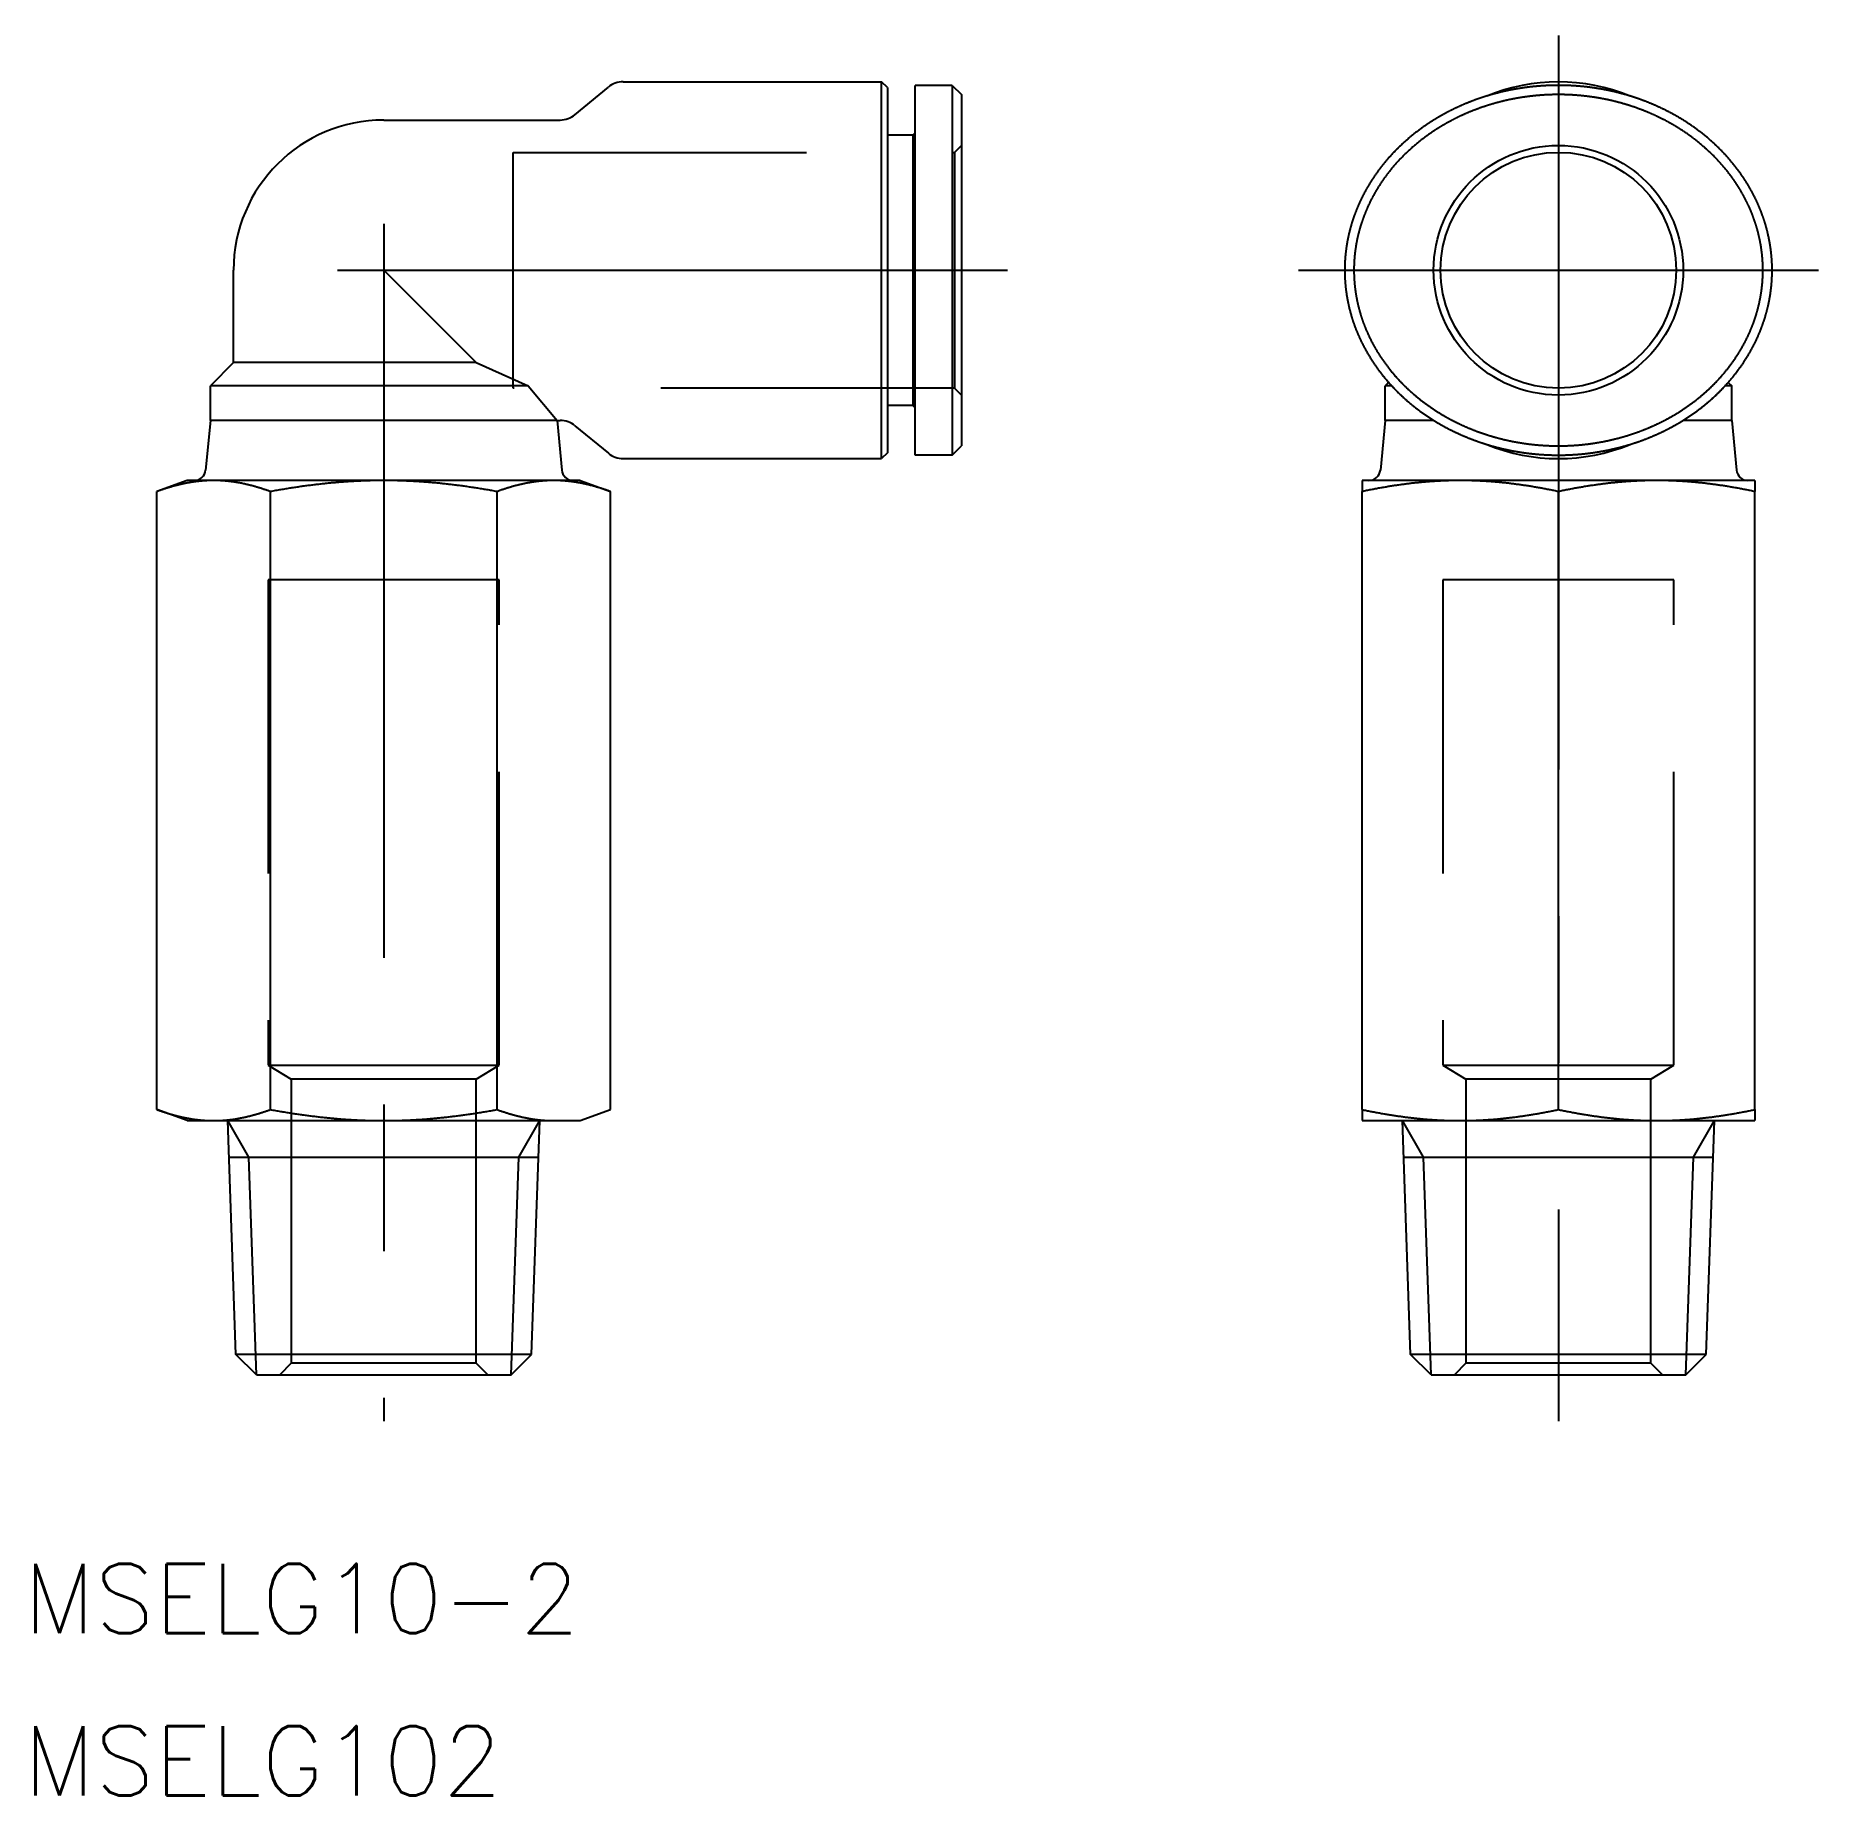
# Model space of a CAD drawing. Extents: x -15.1 to 62.1, y -18.2 to 57.9.
import ezdxf

# ---------------------------------------------------------------- set-up
doc = ezdxf.new("R2010")
doc.units = 0
doc.linetypes.add('CENTER', pattern=[50.8, 31.75, -6.35, 6.35, -6.35])
doc.linetypes.add('DASHED', pattern=[19.05, 12.7, -6.35])
doc.layers.get('0').update_dxf_attribs({"linetype": 'CONTINUOUS'})
doc.layers.add('CENTER', color=1, linetype='CENTER')
doc.styles.get("Standard").update_dxf_attribs({"font": 'txt.shx', "height": 3, "bigfont": 'bigfont.shx'})

msp = doc.modelspace()

# ---------------------------------------------------------------- texts
at = {"color": 7, "linetype": 'CONTINUOUS'}
for s, p in [('MSELG10-2', (-15.578908, -11.17529)), ('MSELG102', (-15.578908, -18.196593))]:
    msp.add_text(s, height=3, dxfattribs=at).set_placement(p)

# ---------------------------------------------------------------- linework, layer by layer
at = {"color": 7, "linetype": 'CONTINUOUS'}
for p, q in [((8.277123, 54.528627), (9.722877, 55.721373)), ((10.35926, 55.95), (21.55, 55.95)), ((21.55, 39.65), (21.55, 55.95)), ((21.8, 55.7), (21.55, 55.95)), ((21.8, 55.7), (21.8, 39.9)), ((23, 39.8), (23, 55.8)), ((24.6, 55.8), (23, 55.8)), ((24.6, 55.8), (24.6, 39.8)), ((24.6, 55.8), (25, 55.4)), ((25, 55.4), (25, 40.2)), ((0, 54.3), (7.64074, 54.3)), ((22.9, 53.65), (21.8, 53.65)), ((22.9, 53.65), (23, 53.75)), ((22.9, 53.65), (22.9, 41.95)), ((-6.5, 43.8), (-6.5, 47.8)), ((4, 43.8), (0, 47.8)), ((-6.5, 43.8), (-7.5, 42.8)), ((4, 43.8), (-6.5, 43.8)), ((4, 43.8), (6.244998, 42.8)), ((-7.5, 41.3), (-7.5, 42.8)), ((6.244998, 42.8), (-7.5, 42.8)), ((6.244998, 42.8), (7.5, 41.3)), ((43.488526, 42.94666), (43.341866, 42.8)), ((43.341866, 41.3), (43.341866, 42.8)), ((43.621087, 42.8), (43.341866, 42.8)), ((58.341866, 42.8), (58.062645, 42.8)), ((58.195206, 42.94666), (58.341866, 42.8)), ((58.341866, 41.3), (58.341866, 42.8)), ((22.9, 41.95), (21.8, 41.95)), ((22.9, 41.95), (23, 41.85)), ((-7.5, 41.3), (-7.706525, 39.152144)), ((7.5, 41.3), (-7.5, 41.3)), ((7.5, 41.3), (7.706525, 39.152144)), ((7.5, 41.3), (7.64074, 41.3)), ((8.277123, 41.071373), (9.722877, 39.878627)), ((43.341866, 41.3), (43.135341, 39.152144)), ((45.449475, 41.3), (43.341866, 41.3)), ((58.341866, 41.3), (56.234257, 41.3)), ((58.341866, 41.3), (58.548391, 39.152144)), ((24.6, 39.8), (25, 40.2)), ((10.35926, 39.65), (21.55, 39.65)), ((21.8, 39.9), (21.55, 39.65)), ((24.6, 39.8), (23, 39.8)), ((-8.5, 38.7), (-9.814955, 38.221396)), ((8.5, 38.7), (-8.5, 38.7)), ((8.5, 38.7), (9.814955, 38.221396)), ((59.341866, 38.7), (42.341866, 38.7)), ((42.341866, 38.7), (42.341866, 38.221396)), ((59.341866, 38.7), (59.341866, 38.221396)), ((-9.814955, 11.478604), (-9.814955, 38.221396)), ((-4.907477, 11.478604), (-4.907477, 38.221396)), ((4.907477, 11.478604), (4.907477, 38.221396)), ((9.814955, 11.478604), (9.814955, 38.221396)), ((42.341866, 11.478604), (42.341866, 38.221396)), ((50.841866, 11.478604), (50.841866, 38.221396)), ((59.341866, 11.478604), (59.341866, 38.221396)), ((-8.5, 11), (-9.814955, 11.478604)), ((-8.5, 11), (8.5, 11)), ((-6.3996, 0.886974), (-6.752755, 11)), ((6.3996, 0.886974), (6.752755, 11)), ((8.5, 11), (9.814955, 11.478604)), ((42.341866, 11.478604), (42.341866, 11)), ((42.341866, 11), (59.341866, 11)), ((44.442266, 0.886974), (44.089111, 11)), ((57.241466, 0.886974), (57.594621, 11)), ((59.341866, 11.478604), (59.341866, 11)), ((-6.697647, 9.421915), (6.697647, 9.421915)), ((44.144219, 9.421915), (57.539513, 9.421915)), ((6.3996, 0.886974), (-6.3996, 0.886974)), ((-5.512626, 0), (-6.3996, 0.886974)), ((5.512626, 0), (6.3996, 0.886974)), ((57.241466, 0.886974), (44.442266, 0.886974)), ((45.32924, 0), (44.442266, 0.886974)), ((56.354492, 0), (57.241466, 0.886974)), ((-5.512626, 0), (5.512626, 0)), ((45.32924, 0), (56.354492, 0))]:
    msp.add_line(p, q, dxfattribs=at)
at = {"color": 3, "linetype": 'DASHED'}
for p, q in [((5.6, 52.9), (24.7, 52.9)), ((5.6, 42.7), (5.6, 52.9)), ((24.7, 52.9), (25, 53.2)), ((24.7, 52.9), (24.7, 42.7)), ((24.7, 42.7), (5.6, 42.7)), ((25, 42.4), (24.7, 42.7)), ((-5, 34.4), (-5, 13.4)), ((5, 34.4), (-5, 34.4)), ((5, 13.4), (5, 34.4)), ((45.841866, 34.4), (45.841866, 13.4)), ((55.841866, 34.4), (45.841866, 34.4)), ((55.841866, 13.4), (55.841866, 34.4)), ((-5, 13.4), (5, 13.4)), ((-5, 13.4), (-4, 12.799139)), ((4, 12.799139), (5, 13.4)), ((45.841866, 13.4), (55.841866, 13.4)), ((45.841866, 13.4), (46.841866, 12.799139)), ((54.841866, 12.799139), (55.841866, 13.4)), ((-4, 12.799139), (-4, 0.5)), ((4, 12.799139), (-4, 12.799139)), ((4, 0.5), (4, 12.799139)), ((46.841866, 12.799139), (46.841866, 0.5)), ((54.841866, 12.799139), (46.841866, 12.799139)), ((54.841866, 0.5), (54.841866, 12.799139)), ((-4, 0.5), (-4.5, 0)), ((4, 0.5), (-4, 0.5)), ((4.5, 0), (4, 0.5)), ((46.841866, 0.5), (46.341866, 0)), ((54.841866, 0.5), (46.841866, 0.5)), ((55.341866, 0), (54.841866, 0.5))]:
    msp.add_line(p, q, dxfattribs=at)
at = {"color": 3, "linetype": 'CONTINUOUS'}
for p, q in [((-5.841647, 9.421915), (-6.752755, 11)), ((5.841647, 9.421915), (6.752755, 11)), ((45.000219, 9.421915), (44.089111, 11)), ((56.683513, 9.421915), (57.594621, 11)), ((-5.512626, 0), (-5.841647, 9.421915)), ((5.512626, 0), (5.841647, 9.421915)), ((45.32924, 0), (45.000219, 9.421915)), ((56.354492, 0), (56.683513, 9.421915))]:
    msp.add_line(p, q, dxfattribs=at)
at = {"color": 7}
for points in [[(50.8419, 39.8, 0), (50.8572, 39.8, 0), (50.8724, 39.8, 0), (50.8877, 39.8001, 0), (50.903, 39.8002, 0), (50.9183, 39.8003, 0), (50.9335, 39.8004, 0), (50.9488, 39.8005, 0), (50.964, 39.8007, 0), (50.9793, 39.8008, 0), (50.9945, 39.801, 0), (51.0098, 39.8013, 0), (51.025, 39.8015, 0), (51.0402, 39.8018, 0), (51.0555, 39.8021, 0), (51.0707, 39.8024, 0), (51.086, 39.8027, 0), (51.1012, 39.8031, 0), (51.1165, 39.8034, 0), (51.1317, 39.8038, 0), (51.147, 39.8042, 0), (51.1623, 39.8047, 0), (51.1776, 39.8052, 0), (51.1928, 39.8056, 0), (51.2081, 39.8061, 0), (51.2234, 39.8067, 0), (51.2388, 39.8072, 0), (51.2541, 39.8078, 0), (51.2694, 39.8084, 0), (51.2848, 39.809, 0), (51.3001, 39.8097, 0), (51.3155, 39.8104, 0), (51.3309, 39.8111, 0), (51.3463, 39.8118, 0), (51.3617, 39.8125, 0), (51.3772, 39.8133, 0), (51.3926, 39.8141, 0), (51.4081, 39.8149, 0), (51.4236, 39.8157, 0), (51.4391, 39.8166, 0), (51.4546, 39.8175, 0), (51.4702, 39.8184, 0), (51.4858, 39.8193, 0), (51.5014, 39.8203, 0), (51.517, 39.8213, 0), (51.5326, 39.8223, 0), (51.5483, 39.8233, 0), (51.564, 39.8244, 0), (51.5797, 39.8255, 0), (51.5955, 39.8266, 0), (51.6113, 39.8277, 0), (51.6271, 39.8289, 0), (51.6429, 39.83, 0), (51.6588, 39.8312, 0), (51.6747, 39.8325, 0), (51.6906, 39.8337, 0), (51.7066, 39.835, 0), (51.7226, 39.8363, 0), (51.7386, 39.8377, 0), (51.7547, 39.839, 0), (51.7708, 39.8404, 0), (51.787, 39.8419, 0), (51.8031, 39.8433, 0), (51.8194, 39.8448, 0), (51.8356, 39.8463, 0), (51.8519, 39.8478, 0), (51.8683, 39.8494, 0), (51.8847, 39.8509, 0), (51.9011, 39.8526, 0), (51.9176, 39.8542, 0), (51.9341, 39.8559, 0), (51.9507, 39.8576, 0), (51.9673, 39.8593, 0), (51.984, 39.8611, 0), (52.0007, 39.8629, 0), (52.0175, 39.8647, 0), (52.0343, 39.8666, 0), (52.0511, 39.8685, 0), (52.0681, 39.8704, 0), (52.085, 39.8724, 0), (52.102, 39.8744, 0), (52.1191, 39.8765, 0), (52.1362, 39.8785, 0), (52.1534, 39.8806, 0), (52.1706, 39.8828, 0), (52.1879, 39.885, 0), (52.2052, 39.8872, 0), (52.2226, 39.8894, 0), (52.2401, 39.8917, 0), (52.2576, 39.8941, 0), (52.2752, 39.8964, 0), (52.2928, 39.8989, 0), (52.3105, 39.9013, 0), (52.3282, 39.9038, 0), (52.3461, 39.9063, 0), (52.3639, 39.9089, 0), (52.3819, 39.9115, 0), (52.3999, 39.9142, 0), (52.4179, 39.9169, 0), (52.4361, 39.9196, 0), (52.4543, 39.9224, 0), (52.4725, 39.9252, 0), (52.4909, 39.9281, 0), (52.5093, 39.931, 0), (52.5277, 39.9339, 0), (52.5463, 39.9369, 0), (52.5649, 39.94, 0), (52.5836, 39.9431, 0), (52.6023, 39.9462, 0), (52.6212, 39.9494, 0), (52.6401, 39.9526, 0), (52.659, 39.9559, 0), (52.6781, 39.9592, 0), (52.6972, 39.9626, 0), (52.7164, 39.966, 0), (52.7357, 39.9695, 0), (52.755, 39.973, 0), (52.7744, 39.9765, 0), (52.7939, 39.9802, 0), (52.8134, 39.9838, 0), (52.833, 39.9876, 0), (52.8527, 39.9913, 0), (52.8724, 39.9952, 0), (52.8922, 39.9991, 0), (52.912, 40.003, 0), (52.9319, 40.007, 0), (52.9518, 40.011, 0), (52.9718, 40.0151, 0), (52.9919, 40.0192, 0), (53.012, 40.0234, 0), (53.0322, 40.0277, 0), (53.0524, 40.032, 0), (53.0727, 40.0363, 0), (53.0931, 40.0408, 0), (53.1135, 40.0452, 0), (53.1339, 40.0497, 0), (53.1544, 40.0543, 0), (53.1749, 40.0589, 0), (53.1955, 40.0636, 0), (53.2162, 40.0684, 0), (53.2369, 40.0732, 0), (53.2576, 40.078, 0), (53.2784, 40.0829, 0), (53.2993, 40.0879, 0), (53.3201, 40.0929, 0), (53.3411, 40.098, 0), (53.3621, 40.1031, 0), (53.3831, 40.1083, 0), (53.4041, 40.1135, 0), (53.4252, 40.1188, 0), (53.4464, 40.1242, 0), (53.4676, 40.1296, 0), (53.4888, 40.135, 0), (53.5101, 40.1406, 0), (53.5314, 40.1461, 0), (53.5527, 40.1518, 0), (53.5741, 40.1575, 0), (53.5955, 40.1632, 0), (53.617, 40.1691, 0), (53.6385, 40.1749, 0), (53.66, 40.1809, 0), (53.6816, 40.1868, 0), (53.7032, 40.1929, 0), (53.7248, 40.199, 0), (53.7465, 40.2052, 0), (53.7682, 40.2114, 0), (53.79, 40.2177, 0), (53.8117, 40.224, 0), (53.8335, 40.2305, 0), (53.8553, 40.2369, 0), (53.8772, 40.2434, 0), (53.8991, 40.25, 0), (53.921, 40.2567, 0), (53.9429, 40.2634, 0), (53.9649, 40.2702, 0), (53.9869, 40.277, 0), (54.0089, 40.2839, 0), (54.0309, 40.2909, 0), (54.053, 40.2979, 0), (54.0751, 40.305, 0), (54.0972, 40.3121, 0), (54.1193, 40.3193, 0), (54.1414, 40.3266, 0), (54.1636, 40.3339, 0), (54.1858, 40.3413, 0), (54.208, 40.3488, 0), (54.2302, 40.3563, 0), (54.2525, 40.3639, 0), (54.2747, 40.3715, 0), (54.297, 40.3792, 0), (54.3193, 40.387, 0), (54.3416, 40.3948, 0), (54.3639, 40.4027, 0), (54.3863, 40.4107, 0), (54.4086, 40.4187, 0), (54.431, 40.4268, 0), (54.4534, 40.435, 0), (54.4757, 40.4432, 0), (54.4981, 40.4515, 0), (54.5205, 40.4599, 0), (54.543, 40.4683, 0), (54.5654, 40.4768, 0), (54.5878, 40.4854, 0), (54.6103, 40.494, 0), (54.6327, 40.5027, 0), (54.6551, 40.5114, 0), (54.6776, 40.5202, 0), (54.7001, 40.5291, 0), (54.7226, 40.5381, 0), (54.7451, 40.5471, 0), (54.7676, 40.5562, 0), (54.7901, 40.5654, 0), (54.8126, 40.5746, 0), (54.8351, 40.5839, 0), (54.8577, 40.5933, 0), (54.8802, 40.6027, 0), (54.9027, 40.6122, 0), (54.9253, 40.6218, 0), (54.9479, 40.6314, 0), (54.9704, 40.6411, 0), (54.993, 40.6509, 0), (55.0156, 40.6607, 0), (55.0381, 40.6706, 0), (55.0607, 40.6806, 0), (55.0833, 40.6907, 0), (55.1059, 40.7008, 0), (55.1284, 40.7109, 0), (55.151, 40.7212, 0), (55.1736, 40.7315, 0), (55.1962, 40.7419, 0), (55.2188, 40.7524, 0), (55.2414, 40.7629, 0), (55.2639, 40.7735, 0), (55.2865, 40.7842, 0), (55.3091, 40.7949, 0), (55.3317, 40.8057, 0), (55.3542, 40.8166, 0), (55.3768, 40.8275, 0), (55.3994, 40.8385, 0), (55.4219, 40.8496, 0), (55.4445, 40.8608, 0), (55.467, 40.872, 0), (55.4896, 40.8833, 0), (55.5121, 40.8947, 0), (55.5347, 40.9061, 0), (55.5572, 40.9176, 0), (55.5797, 40.9292, 0), (55.6022, 40.9408, 0), (55.6247, 40.9525, 0), (55.6472, 40.9643, 0), (55.6697, 40.9762, 0), (55.6922, 40.9881, 0), (55.7146, 41.0001, 0), (55.7371, 41.0122, 0), (55.7595, 41.0243, 0), (55.7819, 41.0365, 0), (55.8044, 41.0488, 0), (55.8268, 41.0611, 0), (55.8492, 41.0736, 0), (55.8715, 41.0861, 0), (55.8939, 41.0986, 0), (55.9162, 41.1113, 0), (55.9386, 41.124, 0), (55.9609, 41.1368, 0), (55.9832, 41.1496, 0), (56.0055, 41.1625, 0), (56.0278, 41.1755, 0), (56.05, 41.1886, 0), (56.0723, 41.2017, 0), (56.0945, 41.215, 0), (56.1167, 41.2282, 0), (56.1389, 41.2416, 0), (56.161, 41.255, 0), (56.1832, 41.2685, 0), (56.2053, 41.2821, 0), (56.2274, 41.2957, 0), (56.2495, 41.3095, 0), (56.2715, 41.3233, 0), (56.2936, 41.3371, 0), (56.3156, 41.351, 0), (56.3375, 41.3651, 0), (56.3595, 41.3791, 0), (56.3814, 41.3933, 0), (56.4033, 41.4075, 0), (56.4252, 41.4218, 0), (56.4471, 41.4361, 0), (56.4689, 41.4506, 0), (56.4907, 41.4651, 0), (56.5124, 41.4796, 0), (56.5342, 41.4943, 0), (56.5559, 41.509, 0), (56.5775, 41.5238, 0), (56.5992, 41.5386, 0), (56.6208, 41.5535, 0), (56.6423, 41.5685, 0), (56.6639, 41.5835, 0), (56.6854, 41.5987, 0), (56.7069, 41.6138, 0), (56.7283, 41.6291, 0), (56.7497, 41.6444, 0), (56.7711, 41.6598, 0), (56.7924, 41.6753, 0), (56.8137, 41.6908, 0), (56.8349, 41.7064, 0), (56.8562, 41.722, 0), (56.8773, 41.7378, 0), (56.8985, 41.7536, 0), (56.9196, 41.7694, 0), (56.9406, 41.7853, 0), (56.9617, 41.8013, 0), (56.9826, 41.8174, 0), (57.0036, 41.8335, 0), (57.0245, 41.8497, 0), (57.0453, 41.8659, 0), (57.0661, 41.8823, 0), (57.0869, 41.8986, 0), (57.1076, 41.9151, 0), (57.1283, 41.9316, 0), (57.1489, 41.9482, 0), (57.1695, 41.9648, 0), (57.19, 41.9815, 0), (57.2105, 41.9982, 0), (57.231, 42.0151, 0), (57.2513, 42.032, 0), (57.2717, 42.0489, 0), (57.292, 42.0659, 0), (57.3122, 42.083, 0), (57.3324, 42.1001, 0), (57.3526, 42.1173, 0), (57.3727, 42.1346, 0), (57.3927, 42.1519, 0), (57.4127, 42.1693, 0), (57.4326, 42.1868, 0), (57.4525, 42.2043, 0), (57.4723, 42.2218, 0), (57.4921, 42.2395, 0), (57.5118, 42.2572, 0), (57.5315, 42.2749, 0), (57.5511, 42.2927, 0), (57.5707, 42.3106, 0), (57.5901, 42.3285, 0), (57.6096, 42.3465, 0), (57.629, 42.3646, 0), (57.6483, 42.3827, 0), (57.6675, 42.4008, 0), (57.6867, 42.4191, 0), (57.7059, 42.4373, 0), (57.7249, 42.4557, 0), (57.744, 42.474, 0), (57.7629, 42.4925, 0), (57.7818, 42.511, 0), (57.8006, 42.5295, 0), (57.8194, 42.5481, 0), (57.8381, 42.5668, 0), (57.8568, 42.5855, 0), (57.8753, 42.6043, 0), (57.8939, 42.6231, 0), (57.9123, 42.642, 0), (57.9307, 42.6609, 0), (57.949, 42.6799, 0), (57.9673, 42.6989, 0), (57.9855, 42.718, 0), (58.0036, 42.7371, 0), (58.0217, 42.7563, 0), (58.0397, 42.7755, 0), (58.0576, 42.7948, 0), (58.0754, 42.8141, 0), (58.0932, 42.8335, 0), (58.111, 42.8529, 0), (58.1286, 42.8723, 0), (58.1462, 42.8918, 0), (58.1637, 42.9114, 0), (58.1811, 42.931, 0), (58.1985, 42.9506, 0), (58.2158, 42.9703, 0), (58.2331, 42.9901, 0), (58.2502, 43.0098, 0), (58.2673, 43.0297, 0), (58.2843, 43.0495, 0), (58.3013, 43.0694, 0), (58.3181, 43.0894, 0), (58.3349, 43.1094, 0), (58.3517, 43.1294, 0), (58.3683, 43.1495, 0), (58.3849, 43.1696, 0), (58.4014, 43.1898, 0), (58.4178, 43.21, 0), (58.4342, 43.2302, 0), (58.4504, 43.2505, 0), (58.4666, 43.2708, 0), (58.4827, 43.2912, 0), (58.4988, 43.3116, 0), (58.5148, 43.332, 0), (58.5306, 43.3525, 0), (58.5464, 43.373, 0), (58.5622, 43.3935, 0), (58.5778, 43.4141, 0), (58.5934, 43.4347, 0), (58.6089, 43.4553, 0), (58.6243, 43.476, 0), (58.6396, 43.4967, 0), (58.6549, 43.5174, 0), (58.67, 43.5382, 0), (58.6851, 43.559, 0), (58.7001, 43.5798, 0), (58.7151, 43.6007, 0), (58.7299, 43.6216, 0), (58.7447, 43.6425, 0), (58.7593, 43.6635, 0), (58.7739, 43.6844, 0), (58.7885, 43.7054, 0), (58.8029, 43.7265, 0), (58.8173, 43.7475, 0), (58.8315, 43.7686, 0), (58.8457, 43.7898, 0), (58.8599, 43.8109, 0), (58.8739, 43.8321, 0), (58.8878, 43.8533, 0), (58.9017, 43.8745, 0), (58.9155, 43.8958, 0), (58.9292, 43.9171, 0), (58.9428, 43.9384, 0), (58.9564, 43.9597, 0), (58.9699, 43.9811, 0), (58.9832, 44.0025, 0), (58.9966, 44.0239, 0), (59.0098, 44.0453, 0), (59.0229, 44.0668, 0), (59.036, 44.0883, 0), (59.049, 44.1098, 0), (59.0619, 44.1313, 0), (59.0747, 44.1529, 0), (59.0874, 44.1745, 0), (59.1001, 44.1961, 0), (59.1126, 44.2177, 0), (59.1251, 44.2393, 0), (59.1375, 44.261, 0), (59.1499, 44.2827, 0), (59.1621, 44.3044, 0), (59.1743, 44.3262, 0), (59.1864, 44.348, 0), (59.1984, 44.3697, 0), (59.2103, 44.3915, 0), (59.2221, 44.4134, 0), (59.2339, 44.4352, 0), (59.2456, 44.4571, 0), (59.2572, 44.479, 0), (59.2687, 44.5009, 0), (59.2801, 44.5228, 0), (59.2915, 44.5448, 0), (59.3027, 44.5667, 0), (59.3139, 44.5887, 0), (59.325, 44.6107, 0), (59.3361, 44.6328, 0), (59.347, 44.6548, 0), (59.3579, 44.6769, 0), (59.3687, 44.699, 0), (59.3794, 44.7211, 0), (59.39, 44.7432, 0), (59.4005, 44.7653, 0), (59.411, 44.7875, 0), (59.4213, 44.8096, 0), (59.4316, 44.8318, 0), (59.4418, 44.854, 0), (59.452, 44.8762, 0), (59.462, 44.8985, 0), (59.472, 44.9207, 0), (59.4819, 44.943, 0), (59.4917, 44.9653, 0), (59.5014, 44.9876, 0), (59.5111, 45.0099, 0), (59.5206, 45.0323, 0), (59.5301, 45.0546, 0), (59.5395, 45.077, 0), (59.5489, 45.0994, 0), (59.5581, 45.1218, 0), (59.5673, 45.1442, 0), (59.5764, 45.1666, 0), (59.5854, 45.189, 0), (59.5943, 45.2115, 0), (59.6031, 45.234, 0), (59.6119, 45.2565, 0), (59.6206, 45.279, 0), (59.6292, 45.3015, 0), (59.6377, 45.324, 0), (59.6461, 45.3465, 0), (59.6545, 45.3691, 0), (59.6628, 45.3917, 0), (59.671, 45.4143, 0), (59.6791, 45.4368, 0), (59.6871, 45.4595, 0), (59.6951, 45.4821, 0), (59.703, 45.5047, 0), (59.7108, 45.5273, 0), (59.7185, 45.55, 0), (59.7261, 45.5727, 0), (59.7337, 45.5954, 0), (59.7412, 45.618, 0), (59.7486, 45.6408, 0), (59.7559, 45.6635, 0), (59.7631, 45.6862, 0), (59.7703, 45.7089, 0), (59.7774, 45.7317, 0), (59.7844, 45.7544, 0), (59.7913, 45.7772, 0), (59.7981, 45.8, 0), (59.8049, 45.8228, 0), (59.8116, 45.8456, 0), (59.8182, 45.8684, 0), (59.8247, 45.8912, 0), (59.8311, 45.914, 0), (59.8375, 45.9369, 0), (59.8438, 45.9597, 0), (59.85, 45.9826, 0), (59.8561, 46.0054, 0), (59.8622, 46.0283, 0), (59.8681, 46.0512, 0), (59.874, 46.0741, 0), (59.8798, 46.097, 0), (59.8856, 46.1199, 0), (59.8912, 46.1428, 0), (59.8968, 46.1657, 0), (59.9023, 46.1886, 0), (59.9077, 46.2116, 0), (59.913, 46.2345, 0), (59.9183, 46.2575, 0), (59.9235, 46.2804, 0), (59.9286, 46.3034, 0), (59.9336, 46.3264, 0), (59.9385, 46.3493, 0), (59.9434, 46.3723, 0), (59.9482, 46.3953, 0), (59.9529, 46.4183, 0), (59.9575, 46.4413, 0), (59.962, 46.4643, 0), (59.9665, 46.4873, 0), (59.9709, 46.5104, 0), (59.9752, 46.5334, 0), (59.9794, 46.5564, 0), (59.9836, 46.5795, 0), (59.9877, 46.6025, 0), (59.9917, 46.6256, 0), (59.9956, 46.6486, 0), (59.9994, 46.6717, 0), (60.0032, 46.6948, 0), (60.0069, 46.7178, 0), (60.0105, 46.7409, 0), (60.014, 46.764, 0), (60.0174, 46.7871, 0), (60.0208, 46.8102, 0), (60.0241, 46.8333, 0), (60.0273, 46.8564, 0), (60.0304, 46.8795, 0), (60.0335, 46.9026, 0), (60.0365, 46.9257, 0), (60.0394, 46.9488, 0), (60.0422, 46.9719, 0), (60.0449, 46.9951, 0), (60.0476, 47.0182, 0), (60.0502, 47.0413, 0), (60.0527, 47.0645, 0), (60.0551, 47.0876, 0), (60.0575, 47.1107, 0), (60.0598, 47.1339, 0), (60.0619, 47.157, 0), (60.0641, 47.1802, 0), (60.0661, 47.2033, 0), (60.0681, 47.2265, 0), (60.07, 47.2496, 0), (60.0718, 47.2728, 0), (60.0735, 47.296, 0), (60.0751, 47.3191, 0), (60.0767, 47.3423, 0), (60.0782, 47.3654, 0), (60.0796, 47.3886, 0), (60.081, 47.4118, 0), (60.0822, 47.4349, 0), (60.0834, 47.4581, 0), (60.0845, 47.4813, 0), (60.0856, 47.5045, 0), (60.0865, 47.5276, 0), (60.0874, 47.5508, 0), (60.0882, 47.574, 0), (60.0889, 47.5972, 0), (60.0895, 47.6204, 0), (60.0901, 47.6436, 0), (60.0906, 47.6668, 0), (60.091, 47.6899, 0), (60.0913, 47.7131, 0), (60.0916, 47.7363, 0), (60.0917, 47.7595, 0), (60.0918, 47.7827, 0), (60.0918, 47.8059, 0), (60.0918, 47.8291, 0), (60.0917, 47.8523, 0), (60.0914, 47.8754, 0), (60.0911, 47.8986, 0), (60.0908, 47.9218, 0), (60.0903, 47.945, 0), (60.0898, 47.9682, 0), (60.0892, 47.9913, 0), (60.0885, 48.0145, 0), (60.0878, 48.0377, 0), (60.0869, 48.0609, 0), (60.086, 48.084, 0), (60.085, 48.1072, 0), (60.084, 48.1304, 0), (60.0828, 48.1535, 0), (60.0816, 48.1767, 0), (60.0803, 48.1998, 0), (60.0789, 48.223, 0), (60.0774, 48.2461, 0), (60.0759, 48.2692, 0), (60.0743, 48.2924, 0), (60.0726, 48.3155, 0), (60.0709, 48.3386, 0), (60.069, 48.3618, 0), (60.0671, 48.3849, 0), (60.0651, 48.408, 0), (60.063, 48.4311, 0), (60.0609, 48.4542, 0), (60.0586, 48.4773, 0), (60.0563, 48.5004, 0), (60.054, 48.5234, 0), (60.0515, 48.5465, 0), (60.049, 48.5696, 0), (60.0463, 48.5926, 0), (60.0437, 48.6157, 0), (60.0409, 48.6387, 0), (60.038, 48.6618, 0), (60.0351, 48.6848, 0), (60.0321, 48.7078, 0), (60.029, 48.7308, 0), (60.0259, 48.7538, 0), (60.0227, 48.7768, 0), (60.0193, 48.7998, 0), (60.016, 48.8228, 0), (60.0125, 48.8457, 0), (60.009, 48.8687, 0), (60.0053, 48.8916, 0), (60.0016, 48.9146, 0), (59.9979, 48.9375, 0), (59.994, 48.9604, 0), (59.9901, 48.9833, 0), (59.9861, 49.0062, 0), (59.982, 49.0291, 0), (59.9779, 49.052, 0), (59.9736, 49.0748, 0), (59.9693, 49.0976, 0), (59.965, 49.1205, 0), (59.9605, 49.1433, 0), (59.956, 49.1661, 0), (59.9514, 49.1889, 0), (59.9467, 49.2116, 0), (59.9419, 49.2344, 0), (59.9371, 49.2572, 0), (59.9322, 49.2799, 0), (59.9272, 49.3026, 0), (59.9221, 49.3253, 0), (59.917, 49.348, 0), (59.9118, 49.3706, 0), (59.9065, 49.3933, 0), (59.9011, 49.4159, 0), (59.8957, 49.4385, 0), (59.8902, 49.4611, 0), (59.8846, 49.4837, 0), (59.879, 49.5063, 0), (59.8732, 49.5288, 0), (59.8674, 49.5514, 0), (59.8615, 49.5739, 0), (59.8556, 49.5964, 0), (59.8496, 49.6188, 0), (59.8435, 49.6413, 0), (59.8373, 49.6637, 0), (59.831, 49.6861, 0), (59.8247, 49.7085, 0), (59.8183, 49.7309, 0), (59.8119, 49.7533, 0), (59.8053, 49.7756, 0), (59.7987, 49.7979, 0), (59.792, 49.8202, 0), (59.7853, 49.8425, 0), (59.7784, 49.8647, 0), (59.7715, 49.8869, 0), (59.7646, 49.9092, 0), (59.7575, 49.9313, 0), (59.7504, 49.9535, 0), (59.7432, 49.9756, 0), (59.736, 49.9977, 0), (59.7286, 50.0198, 0), (59.7212, 50.0419, 0), (59.7137, 50.0639, 0), (59.7062, 50.0859, 0), (59.6986, 50.1079, 0), (59.6909, 50.1299, 0), (59.6831, 50.1518, 0), (59.6753, 50.1738, 0), (59.6674, 50.1956, 0), (59.6594, 50.2175, 0), (59.6514, 50.2393, 0), (59.6433, 50.2612, 0), (59.6351, 50.2829, 0), (59.6268, 50.3047, 0), (59.6185, 50.3264, 0), (59.6101, 50.3481, 0), (59.6016, 50.3698, 0), (59.5931, 50.3914, 0), (59.5845, 50.4131, 0), (59.5758, 50.4346, 0), (59.5671, 50.4562, 0), (59.5583, 50.4777, 0), (59.5494, 50.4992, 0), (59.5405, 50.5207, 0), (59.5315, 50.5421, 0), (59.5224, 50.5636, 0), (59.5132, 50.5849, 0), (59.504, 50.6063, 0), (59.4948, 50.6276, 0), (59.4854, 50.6489, 0), (59.476, 50.6702, 0), (59.4665, 50.6914, 0), (59.457, 50.7126, 0), (59.4474, 50.7338, 0), (59.4377, 50.7549, 0), (59.428, 50.776, 0), (59.4182, 50.7971, 0), (59.4083, 50.8181, 0), (59.3984, 50.8391, 0), (59.3884, 50.8601, 0), (59.3783, 50.881, 0), (59.3682, 50.9019, 0), (59.358, 50.9228, 0), (59.3477, 50.9436, 0), (59.3374, 50.9644, 0), (59.327, 50.9852, 0), (59.3166, 51.0059, 0), (59.3061, 51.0266, 0), (59.2955, 51.0473, 0), (59.2849, 51.0679, 0), (59.2742, 51.0885, 0), (59.2634, 51.1091, 0), (59.2526, 51.1296, 0), (59.2417, 51.1501, 0), (59.2308, 51.1705, 0), (59.2198, 51.191, 0), (59.2087, 51.2113, 0), (59.1976, 51.2317, 0), (59.1864, 51.252, 0), (59.1751, 51.2723, 0), (59.1638, 51.2925, 0), (59.1525, 51.3127, 0), (59.141, 51.3328, 0), (59.1295, 51.353, 0), (59.118, 51.373, 0), (59.1064, 51.3931, 0), (59.0947, 51.4131, 0), (59.083, 51.4331, 0), (59.0712, 51.453, 0), (59.0594, 51.4729, 0), (59.0475, 51.4927, 0), (59.0355, 51.5125, 0), (59.0235, 51.5323, 0), (59.0114, 51.552, 0), (58.9993, 51.5717, 0), (58.9871, 51.5913, 0), (58.9749, 51.6109, 0), (58.9626, 51.6305, 0), (58.9502, 51.65, 0), (58.9378, 51.6695, 0), (58.9254, 51.6889, 0), (58.9129, 51.7083, 0), (58.9003, 51.7277, 0), (58.8877, 51.747, 0), (58.875, 51.7663, 0), (58.8622, 51.7855, 0), (58.8494, 51.8047, 0), (58.8366, 51.8239, 0), (58.8237, 51.843, 0), (58.8107, 51.8621, 0), (58.7977, 51.8811, 0), (58.7847, 51.9001, 0), (58.7716, 51.919, 0), (58.7584, 51.9379, 0), (58.7452, 51.9568, 0), (58.7319, 51.9756, 0), (58.7186, 51.9944, 0), (58.7052, 52.0131, 0), (58.6918, 52.0318, 0), (58.6783, 52.0505, 0), (58.6647, 52.0691, 0), (58.6511, 52.0877, 0), (58.6375, 52.1062, 0), (58.6238, 52.1247, 0), (58.6101, 52.1431, 0), (58.5963, 52.1615, 0), (58.5824, 52.1799, 0), (58.5685, 52.1982, 0), (58.5546, 52.2165, 0), (58.5406, 52.2347, 0), (58.5265, 52.2529, 0), (58.5124, 52.2711, 0), (58.4983, 52.2892, 0), (58.4841, 52.3072, 0), (58.4698, 52.3253, 0), (58.4555, 52.3432, 0), (58.4411, 52.3612, 0), (58.4267, 52.3791, 0), (58.4123, 52.3969, 0), (58.3978, 52.4147, 0), (58.3832, 52.4325, 0), (58.3687, 52.4502, 0), (58.354, 52.4679, 0), (58.3393, 52.4855, 0), (58.3246, 52.5031, 0), (58.3098, 52.5207, 0), (58.2949, 52.5382, 0), (58.2801, 52.5556, 0), (58.2651, 52.5731, 0), (58.2501, 52.5904, 0), (58.2351, 52.6078, 0), (58.22, 52.6251, 0), (58.2049, 52.6423, 0), (58.1897, 52.6595, 0), (58.1745, 52.6767, 0), (58.1593, 52.6938, 0), (58.144, 52.7109, 0), (58.1286, 52.7279, 0), (58.1132, 52.7449, 0), (58.0978, 52.7618, 0), (58.0823, 52.7787, 0), (58.0667, 52.7956, 0), (58.0511, 52.8124, 0), (58.0355, 52.8292, 0), (58.0198, 52.8459, 0), (58.0041, 52.8626, 0), (57.9883, 52.8792, 0), (57.9725, 52.8958, 0), (57.9567, 52.9124, 0), (57.9408, 52.9289, 0), (57.9248, 52.9453, 0), (57.9088, 52.9617, 0), (57.8928, 52.9781, 0), (57.8767, 52.9945, 0), (57.8606, 53.0107, 0), (57.8445, 53.027, 0), (57.8282, 53.0432, 0), (57.812, 53.0593, 0), (57.7957, 53.0754, 0), (57.7794, 53.0915, 0), (57.763, 53.1075, 0), (57.7466, 53.1235, 0), (57.7301, 53.1394, 0), (57.7136, 53.1553, 0), (57.697, 53.1712, 0), (57.6804, 53.1869, 0), (57.6638, 53.2027, 0), (57.6471, 53.2184, 0), (57.6304, 53.2341, 0), (57.6137, 53.2497, 0), (57.5969, 53.2653, 0), (57.58, 53.2808, 0), (57.5631, 53.2963, 0), (57.5462, 53.3117, 0), (57.5293, 53.3271, 0), (57.5123, 53.3424, 0), (57.4952, 53.3577, 0), (57.4781, 53.373, 0), (57.461, 53.3882, 0), (57.4438, 53.4034, 0), (57.4266, 53.4185, 0), (57.4094, 53.4336, 0), (57.3921, 53.4486, 0), (57.3748, 53.4636, 0), (57.3574, 53.4785, 0), (57.34, 53.4934, 0), (57.3226, 53.5083, 0), (57.3051, 53.5231, 0), (57.2876, 53.5378, 0), (57.2701, 53.5525, 0), (57.2525, 53.5672, 0), (57.2349, 53.5818, 0), (57.2172, 53.5964, 0), (57.1995, 53.6109, 0), (57.1817, 53.6254, 0), (57.164, 53.6398, 0), (57.1462, 53.6542, 0), (57.1283, 53.6685, 0), (57.1104, 53.6828, 0), (57.0925, 53.6971, 0), (57.0745, 53.7113, 0), (57.0565, 53.7255, 0), (57.0385, 53.7396, 0), (57.0204, 53.7536, 0), (57.0023, 53.7676, 0), (56.9842, 53.7816, 0), (56.966, 53.7955, 0), (56.9478, 53.8094, 0), (56.9296, 53.8232, 0), (56.9113, 53.837, 0), (56.893, 53.8508, 0), (56.8746, 53.8644, 0), (56.8562, 53.8781, 0), (56.8378, 53.8917, 0), (56.8194, 53.9052, 0), (56.8009, 53.9187, 0), (56.7823, 53.9322, 0), (56.7638, 53.9456, 0), (56.7452, 53.959, 0), (56.7266, 53.9723, 0), (56.7079, 53.9855, 0), (56.6893, 53.9988, 0), (56.6705, 54.0119, 0), (56.6518, 54.025, 0), (56.633, 54.0381, 0), (56.6142, 54.0512, 0), (56.5953, 54.0641, 0), (56.5765, 54.0771, 0), (56.5575, 54.09, 0), (56.5386, 54.1028, 0), (56.5196, 54.1156, 0), (56.5006, 54.1283, 0), (56.4816, 54.141, 0), (56.4625, 54.1537, 0), (56.4434, 54.1663, 0), (56.4243, 54.1788, 0), (56.4051, 54.1913, 0), (56.386, 54.2038, 0), (56.3667, 54.2162, 0), (56.3475, 54.2286, 0), (56.3282, 54.2409, 0), (56.3089, 54.2532, 0), (56.2896, 54.2654, 0), (56.2702, 54.2775, 0), (56.2508, 54.2897, 0), (56.2314, 54.3017, 0), (56.212, 54.3138, 0), (56.1925, 54.3257, 0), (56.173, 54.3377, 0), (56.1534, 54.3496, 0), (56.1339, 54.3614, 0), (56.1143, 54.3732, 0), (56.0947, 54.3849, 0), (56.075, 54.3966, 0), (56.0554, 54.4082, 0), (56.0357, 54.4198, 0), (56.0159, 54.4314, 0), (55.9962, 54.4429, 0), (55.9764, 54.4543, 0), (55.9566, 54.4657, 0), (55.9368, 54.4771, 0), (55.9169, 54.4884, 0), (55.8971, 54.4996, 0), (55.8772, 54.5108, 0), (55.8572, 54.522, 0), (55.8373, 54.5331, 0), (55.8173, 54.5442, 0), (55.7973, 54.5552, 0), (55.7773, 54.5661, 0), (55.7572, 54.577, 0), (55.7371, 54.5879, 0), (55.717, 54.5987, 0), (55.6969, 54.6095, 0), (55.6767, 54.6202, 0), (55.6566, 54.6309, 0), (55.6364, 54.6415, 0), (55.6162, 54.652, 0), (55.5959, 54.6626, 0), (55.5757, 54.673, 0), (55.5554, 54.6834, 0), (55.5351, 54.6938, 0), (55.5147, 54.7041, 0), (55.4944, 54.7144, 0), (55.474, 54.7246, 0), (55.4536, 54.7348, 0), (55.4332, 54.7449, 0), (55.4128, 54.755, 0), (55.3923, 54.765, 0), (55.3718, 54.775, 0), (55.3513, 54.785, 0), (55.3308, 54.7948, 0), (55.3102, 54.8047, 0), (55.2897, 54.8145, 0), (55.2691, 54.8242, 0), (55.2485, 54.8339, 0), (55.2279, 54.8435, 0), (55.2072, 54.8531, 0), (55.1865, 54.8626, 0), (55.1659, 54.8721, 0), (55.1451, 54.8816, 0), (55.1244, 54.891, 0), (55.1037, 54.9003, 0), (55.0829, 54.9096, 0), (55.0621, 54.9189, 0), (55.0413, 54.9281, 0), (55.0205, 54.9372, 0), (54.9996, 54.9463, 0), (54.9788, 54.9554, 0), (54.9579, 54.9644, 0), (54.937, 54.9733, 0), (54.9161, 54.9822, 0), (54.8951, 54.9911, 0), (54.8741, 54.9999, 0), (54.8532, 55.0086, 0), (54.8322, 55.0174, 0), (54.8112, 55.026, 0), (54.7901, 55.0346, 0), (54.7691, 55.0432, 0), (54.748, 55.0517, 0), (54.7269, 55.0602, 0), (54.7058, 55.0686, 0), (54.6847, 55.077, 0), (54.6635, 55.0853, 0), (54.6424, 55.0936, 0), (54.6212, 55.1018, 0), (54.6, 55.11, 0), (54.5788, 55.1181, 0), (54.5576, 55.1262, 0), (54.5363, 55.1342, 0), (54.5151, 55.1422, 0), (54.4938, 55.1501, 0), (54.4725, 55.158, 0), (54.4512, 55.1659, 0), (54.4299, 55.1736, 0), (54.4085, 55.1814, 0), (54.3871, 55.1891, 0), (54.3658, 55.1967, 0), (54.3444, 55.2043, 0), (54.323, 55.2119, 0), (54.3015, 55.2194, 0), (54.2801, 55.2268, 0), (54.2586, 55.2342, 0), (54.2372, 55.2416, 0), (54.2157, 55.2489, 0), (54.1942, 55.2561, 0), (54.1727, 55.2633, 0), (54.1511, 55.2705, 0), (54.1296, 55.2776, 0), (54.108, 55.2847, 0), (54.0865, 55.2917, 0), (54.0649, 55.2987, 0), (54.0433, 55.3056, 0), (54.0216, 55.3125, 0), (54, 55.3193, 0), (53.9784, 55.3261, 0), (53.9567, 55.3328, 0), (53.935, 55.3395, 0), (53.9133, 55.3461, 0), (53.8916, 55.3527, 0), (53.8699, 55.3592, 0), (53.8482, 55.3657, 0), (53.8264, 55.3721, 0), (53.8047, 55.3785, 0), (53.7829, 55.3849, 0), (53.7611, 55.3912, 0), (53.7393, 55.3974, 0), (53.7175, 55.4036, 0), (53.6957, 55.4098, 0), (53.6738, 55.4159, 0), (53.652, 55.4219, 0), (53.6301, 55.4279, 0), (53.6082, 55.4339, 0), (53.5863, 55.4398, 0), (53.5644, 55.4456, 0), (53.5425, 55.4514, 0), (53.5206, 55.4572, 0), (53.4987, 55.4629, 0), (53.4767, 55.4686, 0), (53.4548, 55.4742, 0), (53.4328, 55.4798, 0), (53.4108, 55.4853, 0), (53.3888, 55.4908, 0), (53.3668, 55.4962, 0), (53.3448, 55.5016, 0), (53.3227, 55.5069, 0), (53.3007, 55.5122, 0), (53.2786, 55.5174, 0), (53.2566, 55.5226, 0), (53.2345, 55.5277, 0), (53.2124, 55.5328, 0), (53.1903, 55.5379, 0), (53.1682, 55.5429, 0), (53.1461, 55.5478, 0), (53.124, 55.5527, 0), (53.1018, 55.5576, 0), (53.0797, 55.5624, 0), (53.0575, 55.5671, 0), (53.0353, 55.5718, 0), (53.0132, 55.5765, 0), (52.991, 55.5811, 0), (52.9688, 55.5857, 0), (52.9466, 55.5902, 0), (52.9243, 55.5946, 0), (52.9021, 55.599, 0), (52.8799, 55.6034, 0), (52.8576, 55.6077, 0), (52.8354, 55.612, 0), (52.8131, 55.6162, 0), (52.7908, 55.6204, 0), (52.7686, 55.6245, 0), (52.7463, 55.6286, 0), (52.724, 55.6326, 0), (52.7017, 55.6366, 0), (52.6794, 55.6406, 0), (52.657, 55.6445, 0), (52.6347, 55.6483, 0), (52.6124, 55.6521, 0), (52.59, 55.6558, 0), (52.5677, 55.6595, 0), (52.5453, 55.6632, 0), (52.5229, 55.6668, 0), (52.5005, 55.6703, 0), (52.4781, 55.6738, 0), (52.4558, 55.6773, 0), (52.4334, 55.6807, 0), (52.4109, 55.6841, 0), (52.3885, 55.6874, 0), (52.3661, 55.6906, 0), (52.3437, 55.6939, 0), (52.3212, 55.697, 0), (52.2988, 55.7001, 0), (52.2763, 55.7032, 0), (52.2539, 55.7062, 0), (52.2314, 55.7092, 0), (52.209, 55.7121, 0), (52.1865, 55.715, 0), (52.164, 55.7179, 0), (52.1415, 55.7206, 0), (52.119, 55.7234, 0), (52.0965, 55.7261, 0), (52.074, 55.7287, 0), (52.0515, 55.7313, 0), (52.029, 55.7338, 0), (52.0065, 55.7363, 0), (51.9839, 55.7388, 0), (51.9614, 55.7412, 0), (51.9389, 55.7435, 0), (51.9163, 55.7458, 0), (51.8938, 55.7481, 0), (51.8712, 55.7503, 0), (51.8487, 55.7525, 0), (51.8261, 55.7546, 0), (51.8036, 55.7566, 0), (51.781, 55.7587, 0), (51.7584, 55.7606, 0), (51.7358, 55.7626, 0), (51.7133, 55.7644, 0), (51.6907, 55.7662, 0), (51.6681, 55.768, 0), (51.6455, 55.7698, 0), (51.6229, 55.7714, 0), (51.6003, 55.7731, 0), (51.5777, 55.7746, 0), (51.5551, 55.7762, 0), (51.5325, 55.7777, 0), (51.5099, 55.7791, 0), (51.4873, 55.7805, 0), (51.4646, 55.7818, 0), (51.442, 55.7831, 0), (51.4194, 55.7844, 0), (51.3968, 55.7856, 0), (51.3741, 55.7867, 0), (51.3515, 55.7878, 0), (51.3289, 55.7889, 0), (51.3062, 55.7899, 0), (51.2836, 55.7909, 0), (51.2609, 55.7918, 0), (51.2383, 55.7926, 0), (51.2157, 55.7935, 0), (51.193, 55.7942, 0), (51.1704, 55.795, 0), (51.1477, 55.7956, 0), (51.1251, 55.7962, 0), (51.1024, 55.7968, 0), (51.0798, 55.7974, 0), (51.0571, 55.7978, 0), (51.0345, 55.7983, 0), (51.0118, 55.7986, 0), (50.9891, 55.799, 0), (50.9665, 55.7993, 0), (50.9438, 55.7995, 0), (50.9212, 55.7997, 0), (50.8985, 55.7999, 0), (50.8759, 55.7999, 0), (50.8532, 55.8, 0), (50.8305, 55.8, 0), (50.8079, 55.7999, 0), (50.7852, 55.7998, 0), (50.7626, 55.7997, 0), (50.7399, 55.7995, 0), (50.7172, 55.7993, 0), (50.6946, 55.799, 0), (50.6719, 55.7986, 0), (50.6493, 55.7983, 0), (50.6266, 55.7978, 0), (50.604, 55.7974, 0), (50.5813, 55.7968, 0), (50.5587, 55.7962, 0), (50.536, 55.7956, 0), (50.5134, 55.795, 0), (50.4907, 55.7942, 0), (50.4681, 55.7935, 0), (50.4454, 55.7926, 0), (50.4228, 55.7918, 0), (50.4001, 55.7909, 0), (50.3775, 55.7899, 0), (50.3549, 55.7889, 0), (50.3322, 55.7878, 0), (50.3096, 55.7867, 0), (50.287, 55.7856, 0), (50.2643, 55.7844, 0), (50.2417, 55.7831, 0), (50.2191, 55.7818, 0), (50.1965, 55.7805, 0), (50.1739, 55.7791, 0), (50.1513, 55.7777, 0), (50.1286, 55.7762, 0), (50.106, 55.7746, 0), (50.0834, 55.7731, 0), (50.0608, 55.7714, 0), (50.0382, 55.7698, 0), (50.0156, 55.768, 0), (49.9931, 55.7662, 0), (49.9705, 55.7644, 0), (49.9479, 55.7626, 0), (49.9253, 55.7606, 0), (49.9027, 55.7587, 0), (49.8802, 55.7566, 0), (49.8576, 55.7546, 0), (49.835, 55.7525, 0), (49.8125, 55.7503, 0), (49.7899, 55.7481, 0), (49.7674, 55.7458, 0), (49.7449, 55.7435, 0), (49.7223, 55.7412, 0), (49.6998, 55.7388, 0), (49.6773, 55.7363, 0), (49.6547, 55.7338, 0), (49.6322, 55.7313, 0), (49.6097, 55.7287, 0), (49.5872, 55.7261, 0), (49.5647, 55.7234, 0), (49.5422, 55.7206, 0), (49.5197, 55.7179, 0), (49.4972, 55.715, 0), (49.4748, 55.7121, 0), (49.4523, 55.7092, 0), (49.4298, 55.7062, 0), (49.4074, 55.7032, 0), (49.3849, 55.7001, 0), (49.3625, 55.697, 0), (49.3401, 55.6939, 0), (49.3176, 55.6906, 0), (49.2952, 55.6874, 0), (49.2728, 55.6841, 0), (49.2504, 55.6807, 0), (49.228, 55.6773, 0), (49.2056, 55.6738, 0), (49.1832, 55.6703, 0), (49.1608, 55.6668, 0), (49.1384, 55.6632, 0), (49.1161, 55.6595, 0), (49.0937, 55.6558, 0), (49.0714, 55.6521, 0), (49.049, 55.6483, 0), (49.0267, 55.6445, 0), (49.0044, 55.6406, 0), (48.9821, 55.6366, 0), (48.9598, 55.6326, 0), (48.9375, 55.6286, 0), (48.9152, 55.6245, 0), (48.8929, 55.6204, 0), (48.8706, 55.6162, 0), (48.8483, 55.612, 0), (48.8261, 55.6077, 0), (48.8038, 55.6034, 0), (48.7816, 55.599, 0), (48.7594, 55.5946, 0), (48.7372, 55.5902, 0), (48.715, 55.5856, 0), (48.6928, 55.5811, 0), (48.6706, 55.5765, 0), (48.6484, 55.5718, 0), (48.6262, 55.5671, 0), (48.6041, 55.5624, 0), (48.5819, 55.5576, 0), (48.5598, 55.5527, 0), (48.5376, 55.5478, 0), (48.5155, 55.5429, 0), (48.4934, 55.5379, 0), (48.4713, 55.5328, 0), (48.4492, 55.5277, 0), (48.4272, 55.5226, 0), (48.4051, 55.5174, 0), (48.383, 55.5122, 0), (48.361, 55.5069, 0), (48.339, 55.5016, 0), (48.3169, 55.4962, 0), (48.2949, 55.4908, 0), (48.2729, 55.4853, 0), (48.2509, 55.4798, 0), (48.229, 55.4742, 0), (48.207, 55.4686, 0), (48.1851, 55.4629, 0), (48.1631, 55.4572, 0), (48.1412, 55.4514, 0), (48.1193, 55.4456, 0), (48.0974, 55.4398, 0), (48.0755, 55.4339, 0), (48.0536, 55.4279, 0), (48.0318, 55.4219, 0), (48.0099, 55.4159, 0), (47.9881, 55.4098, 0), (47.9662, 55.4036, 0), (47.9444, 55.3974, 0), (47.9226, 55.3912, 0), (47.9008, 55.3849, 0), (47.8791, 55.3785, 0), (47.8573, 55.3721, 0), (47.8356, 55.3657, 0), (47.8138, 55.3592, 0), (47.7921, 55.3527, 0), (47.7704, 55.3461, 0), (47.7487, 55.3395, 0), (47.727, 55.3328, 0), (47.7054, 55.3261, 0), (47.6837, 55.3193, 0), (47.6621, 55.3125, 0), (47.6405, 55.3056, 0), (47.6189, 55.2987, 0), (47.5973, 55.2917, 0), (47.5757, 55.2847, 0), (47.5541, 55.2776, 0), (47.5326, 55.2705, 0), (47.5111, 55.2633, 0), (47.4895, 55.2561, 0), (47.468, 55.2489, 0), (47.4466, 55.2416, 0), (47.4251, 55.2342, 0), (47.4036, 55.2268, 0), (47.3822, 55.2194, 0), (47.3608, 55.2119, 0), (47.3394, 55.2043, 0), (47.318, 55.1967, 0), (47.2966, 55.1891, 0), (47.2752, 55.1814, 0), (47.2539, 55.1736, 0), (47.2326, 55.1659, 0), (47.2112, 55.158, 0), (47.19, 55.1501, 0), (47.1687, 55.1422, 0), (47.1474, 55.1342, 0), (47.1262, 55.1262, 0), (47.1049, 55.1181, 0), (47.0837, 55.11, 0), (47.0625, 55.1018, 0), (47.0413, 55.0936, 0), (47.0202, 55.0853, 0), (46.999, 55.077, 0), (46.9779, 55.0686, 0), (46.9568, 55.0602, 0), (46.9357, 55.0517, 0), (46.9146, 55.0432, 0), (46.8936, 55.0346, 0), (46.8726, 55.026, 0), (46.8515, 55.0173, 0), (46.8305, 55.0086, 0), (46.8096, 54.9999, 0), (46.7886, 54.9911, 0), (46.7676, 54.9822, 0), (46.7467, 54.9733, 0), (46.7258, 54.9643, 0), (46.7049, 54.9553, 0), (46.6841, 54.9463, 0), (46.6632, 54.9372, 0), (46.6424, 54.928, 0), (46.6216, 54.9188, 0), (46.6008, 54.9096, 0), (46.58, 54.9003, 0), (46.5593, 54.8909, 0), (46.5385, 54.8815, 0), (46.5178, 54.8721, 0), (46.4971, 54.8626, 0), (46.4765, 54.8531, 0), (46.4558, 54.8435, 0), (46.4352, 54.8338, 0), (46.4146, 54.8242, 0), (46.394, 54.8144, 0), (46.3734, 54.8046, 0), (46.3529, 54.7948, 0), (46.3323, 54.7849, 0), (46.3118, 54.775, 0), (46.2914, 54.765, 0), (46.2709, 54.755, 0), (46.2505, 54.7449, 0), (46.23, 54.7348, 0), (46.2097, 54.7246, 0), (46.1893, 54.7144, 0), (46.1689, 54.7041, 0), (46.1486, 54.6938, 0), (46.1283, 54.6834, 0), (46.108, 54.673, 0), (46.0878, 54.6625, 0), (46.0675, 54.652, 0), (46.0473, 54.6414, 0), (46.0271, 54.6308, 0), (46.007, 54.6202, 0), (45.9868, 54.6095, 0), (45.9667, 54.5987, 0), (45.9466, 54.5879, 0), (45.9265, 54.577, 0), (45.9065, 54.5661, 0), (45.8864, 54.5552, 0), (45.8664, 54.5441, 0), (45.8465, 54.5331, 0), (45.8265, 54.522, 0), (45.8066, 54.5108, 0), (45.7867, 54.4996, 0), (45.7668, 54.4884, 0), (45.7469, 54.4771, 0), (45.7271, 54.4657, 0), (45.7073, 54.4543, 0), (45.6875, 54.4429, 0), (45.6678, 54.4314, 0), (45.6481, 54.4198, 0), (45.6284, 54.4083, 0), (45.6087, 54.3966, 0), (45.589, 54.3849, 0), (45.5694, 54.3732, 0), (45.5498, 54.3614, 0), (45.5303, 54.3496, 0), (45.5108, 54.3377, 0), (45.4912, 54.3258, 0), (45.4718, 54.3138, 0), (45.4523, 54.3017, 0), (45.4329, 54.2897, 0), (45.4135, 54.2776, 0), (45.3941, 54.2654, 0), (45.3748, 54.2532, 0), (45.3555, 54.2409, 0), (45.3362, 54.2286, 0), (45.317, 54.2162, 0), (45.2978, 54.2038, 0), (45.2786, 54.1913, 0), (45.2594, 54.1788, 0), (45.2403, 54.1663, 0), (45.2212, 54.1537, 0), (45.2021, 54.141, 0), (45.1831, 54.1283, 0), (45.1641, 54.1156, 0), (45.1451, 54.1028, 0), (45.1262, 54.09, 0), (45.1073, 54.0771, 0), (45.0884, 54.0641, 0), (45.0696, 54.0511, 0), (45.0507, 54.0381, 0), (45.032, 54.025, 0), (45.0132, 54.0119, 0), (44.9945, 53.9987, 0), (44.9758, 53.9855, 0), (44.9572, 53.9723, 0), (44.9385, 53.9589, 0), (44.9199, 53.9456, 0), (44.9014, 53.9322, 0), (44.8829, 53.9187, 0), (44.8644, 53.9052, 0), (44.8459, 53.8917, 0), (44.8275, 53.8781, 0), (44.8091, 53.8644, 0), (44.7908, 53.8507, 0), (44.7725, 53.837, 0), (44.7542, 53.8232, 0), (44.7359, 53.8094, 0), (44.7177, 53.7955, 0), (44.6995, 53.7816, 0), (44.6814, 53.7676, 0), (44.6633, 53.7536, 0), (44.6452, 53.7396, 0), (44.6272, 53.7254, 0), (44.6092, 53.7113, 0), (44.5912, 53.6971, 0), (44.5733, 53.6828, 0), (44.5554, 53.6685, 0), (44.5376, 53.6542, 0), (44.5198, 53.6398, 0), (44.502, 53.6254, 0), (44.4842, 53.6109, 0), (44.4665, 53.5964, 0), (44.4489, 53.5818, 0), (44.4312, 53.5672, 0), (44.4137, 53.5525, 0), (44.3961, 53.5378, 0), (44.3786, 53.5231, 0), (44.3611, 53.5083, 0), (44.3437, 53.4934, 0), (44.3263, 53.4785, 0), (44.3089, 53.4636, 0), (44.2916, 53.4486, 0), (44.2743, 53.4336, 0), (44.2571, 53.4185, 0), (44.2399, 53.4034, 0), (44.2227, 53.3882, 0), (44.2056, 53.373, 0), (44.1885, 53.3577, 0), (44.1715, 53.3424, 0), (44.1545, 53.3271, 0), (44.1375, 53.3117, 0), (44.1206, 53.2963, 0), (44.1037, 53.2808, 0), (44.0869, 53.2653, 0), (44.0701, 53.2497, 0), (44.0533, 53.2341, 0), (44.0366, 53.2184, 0), (44.0199, 53.2027, 0), (44.0033, 53.187, 0), (43.9867, 53.1712, 0), (43.9701, 53.1553, 0), (43.9536, 53.1394, 0), (43.9372, 53.1235, 0), (43.9208, 53.1075, 0), (43.9044, 53.0915, 0), (43.888, 53.0754, 0), (43.8717, 53.0593, 0), (43.8555, 53.0432, 0), (43.8393, 53.027, 0), (43.8231, 53.0107, 0), (43.807, 52.9945, 0), (43.7909, 52.9781, 0), (43.7749, 52.9618, 0), (43.7589, 52.9453, 0), (43.743, 52.9289, 0), (43.7271, 52.9124, 0), (43.7112, 52.8958, 0), (43.6954, 52.8792, 0), (43.6796, 52.8626, 0), (43.6639, 52.8459, 0), (43.6482, 52.8292, 0), (43.6326, 52.8124, 0), (43.617, 52.7956, 0), (43.6015, 52.7787, 0), (43.586, 52.7618, 0), (43.5705, 52.7449, 0), (43.5551, 52.7279, 0), (43.5398, 52.7109, 0), (43.5245, 52.6938, 0), (43.5092, 52.6767, 0), (43.494, 52.6595, 0), (43.4788, 52.6423, 0), (43.4637, 52.6251, 0), (43.4486, 52.6078, 0), (43.4336, 52.5904, 0), (43.4186, 52.5731, 0), (43.4037, 52.5556, 0), (43.3888, 52.5382, 0), (43.374, 52.5207, 0), (43.3592, 52.5031, 0), (43.3444, 52.4855, 0), (43.3297, 52.4679, 0), (43.3151, 52.4502, 0), (43.3005, 52.4325, 0), (43.286, 52.4147, 0), (43.2715, 52.3969, 0), (43.257, 52.3791, 0), (43.2426, 52.3612, 0), (43.2283, 52.3433, 0), (43.214, 52.3253, 0), (43.1997, 52.3072, 0), (43.1855, 52.2892, 0), (43.1713, 52.2711, 0), (43.1572, 52.2529, 0), (43.1432, 52.2347, 0), (43.1292, 52.2165, 0), (43.1152, 52.1982, 0), (43.1013, 52.1799, 0), (43.0875, 52.1615, 0), (43.0737, 52.1431, 0), (43.0599, 52.1246, 0), (43.0462, 52.1061, 0), (43.0326, 52.0876, 0), (43.019, 52.069, 0), (43.0054, 52.0504, 0), (42.992, 52.0318, 0), (42.9785, 52.013, 0), (42.9651, 51.9943, 0), (42.9518, 51.9755, 0), (42.9385, 51.9567, 0), (42.9253, 51.9378, 0), (42.9121, 51.9189, 0), (42.899, 51.9, 0), (42.8859, 51.881, 0), (42.8729, 51.8619, 0), (42.86, 51.8428, 0), (42.8471, 51.8237, 0), (42.8342, 51.8046, 0), (42.8214, 51.7854, 0), (42.8087, 51.7661, 0), (42.796, 51.7469, 0), (42.7834, 51.7275, 0), (42.7708, 51.7082, 0), (42.7583, 51.6888, 0), (42.7458, 51.6693, 0), (42.7334, 51.6499, 0), (42.7211, 51.6303, 0), (42.7088, 51.6108, 0), (42.6965, 51.5912, 0), (42.6843, 51.5715, 0), (42.6722, 51.5519, 0), (42.6601, 51.5321, 0), (42.6481, 51.5124, 0), (42.6362, 51.4926, 0), (42.6243, 51.4728, 0), (42.6125, 51.4529, 0), (42.6007, 51.433, 0), (42.589, 51.413, 0), (42.5773, 51.393, 0), (42.5657, 51.373, 0), (42.5542, 51.3529, 0), (42.5427, 51.3328, 0), (42.5312, 51.3127, 0), (42.5199, 51.2925, 0), (42.5086, 51.2723, 0), (42.4973, 51.252, 0), (42.4861, 51.2317, 0), (42.475, 51.2114, 0), (42.4639, 51.191, 0), (42.4529, 51.1706, 0), (42.442, 51.1501, 0), (42.4311, 51.1296, 0), (42.4203, 51.1091, 0), (42.4095, 51.0886, 0), (42.3988, 51.068, 0), (42.3882, 51.0473, 0), (42.3776, 51.0267, 0), (42.3671, 51.006, 0), (42.3567, 50.9852, 0), (42.3463, 50.9645, 0), (42.336, 50.9437, 0), (42.3257, 50.9228, 0), (42.3155, 50.9019, 0), (42.3054, 50.881, 0), (42.2954, 50.8601, 0), (42.2854, 50.8391, 0), (42.2754, 50.8181, 0), (42.2656, 50.7971, 0), (42.2558, 50.776, 0), (42.246, 50.7549, 0), (42.2364, 50.7338, 0), (42.2268, 50.7126, 0), (42.2172, 50.6914, 0), (42.2077, 50.6702, 0), (42.1983, 50.6489, 0), (42.189, 50.6276, 0), (42.1797, 50.6063, 0), (42.1705, 50.5849, 0), (42.1614, 50.5635, 0), (42.1523, 50.5421, 0), (42.1433, 50.5207, 0), (42.1344, 50.4992, 0), (42.1255, 50.4777, 0), (42.1167, 50.4562, 0), (42.1079, 50.4346, 0), (42.0993, 50.413, 0), (42.0907, 50.3914, 0), (42.0821, 50.3698, 0), (42.0737, 50.3481, 0), (42.0653, 50.3264, 0), (42.057, 50.3047, 0), (42.0487, 50.2829, 0), (42.0405, 50.2611, 0), (42.0324, 50.2393, 0), (42.0244, 50.2175, 0), (42.0164, 50.1956, 0), (42.0085, 50.1737, 0), (42.0006, 50.1518, 0), (41.9929, 50.1299, 0), (41.9852, 50.1079, 0), (41.9776, 50.0859, 0), (41.97, 50.0639, 0), (41.9625, 50.0419, 0), (41.9551, 50.0198, 0), (41.9478, 49.9977, 0), (41.9405, 49.9756, 0), (41.9333, 49.9535, 0), (41.9262, 49.9313, 0), (41.9191, 49.9091, 0), (41.9122, 49.8869, 0), (41.9053, 49.8647, 0), (41.8984, 49.8425, 0), (41.8917, 49.8202, 0), (41.885, 49.7979, 0), (41.8784, 49.7756, 0), (41.8718, 49.7533, 0), (41.8653, 49.7309, 0), (41.859, 49.7085, 0), (41.8526, 49.6861, 0), (41.8464, 49.6637, 0), (41.8402, 49.6413, 0), (41.8341, 49.6188, 0), (41.8281, 49.5964, 0), (41.8221, 49.5739, 0), (41.8163, 49.5514, 0), (41.8105, 49.5288, 0), (41.8047, 49.5063, 0), (41.7991, 49.4837, 0), (41.7935, 49.4611, 0), (41.788, 49.4385, 0), (41.7826, 49.4159, 0), (41.7772, 49.3933, 0), (41.7719, 49.3707, 0), (41.7667, 49.348, 0), (41.7616, 49.3253, 0), (41.7565, 49.3026, 0), (41.7516, 49.2799, 0), (41.7467, 49.2572, 0), (41.7418, 49.2344, 0), (41.7371, 49.2117, 0), (41.7324, 49.1889, 0), (41.7278, 49.1661, 0), (41.7233, 49.1433, 0), (41.7188, 49.1205, 0), (41.7144, 49.0977, 0), (41.7101, 49.0748, 0), (41.7059, 49.052, 0), (41.7018, 49.0291, 0), (41.6977, 49.0062, 0), (41.6937, 48.9833, 0), (41.6898, 48.9604, 0), (41.6859, 48.9375, 0), (41.6821, 48.9146, 0), (41.6784, 48.8917, 0), (41.6748, 48.8687, 0), (41.6713, 48.8458, 0), (41.6678, 48.8228, 0), (41.6644, 48.7998, 0), (41.6611, 48.7768, 0), (41.6579, 48.7538, 0), (41.6547, 48.7308, 0), (41.6516, 48.7078, 0), (41.6486, 48.6848, 0), (41.6457, 48.6617, 0), (41.6429, 48.6387, 0), (41.6401, 48.6157, 0), (41.6374, 48.5926, 0), (41.6348, 48.5695, 0), (41.6322, 48.5465, 0), (41.6298, 48.5234, 0), (41.6274, 48.5003, 0), (41.6251, 48.4772, 0), (41.6228, 48.4541, 0), (41.6207, 48.431, 0), (41.6186, 48.4079, 0), (41.6166, 48.3848, 0), (41.6147, 48.3617, 0), (41.6128, 48.3386, 0), (41.6111, 48.3154, 0), (41.6094, 48.2923, 0), (41.6078, 48.2692, 0), (41.6063, 48.246, 0), (41.6048, 48.2229, 0), (41.6034, 48.1997, 0), (41.6021, 48.1766, 0), (41.6009, 48.1534, 0), (41.5998, 48.1303, 0), (41.5987, 48.1071, 0), (41.5977, 48.084, 0), (41.5968, 48.0608, 0), (41.5959, 48.0376, 0), (41.5952, 48.0145, 0), (41.5945, 47.9913, 0), (41.5939, 47.9681, 0), (41.5934, 47.945, 0), (41.5929, 47.9218, 0), (41.5926, 47.8986, 0), (41.5923, 47.8754, 0), (41.5921, 47.8523, 0), (41.5919, 47.8291, 0), (41.5919, 47.8059, 0), (41.5919, 47.7827, 0), (41.592, 47.7596, 0), (41.5922, 47.7364, 0), (41.5924, 47.7132, 0), (41.5927, 47.69, 0), (41.5931, 47.6668, 0), (41.5936, 47.6436, 0), (41.5942, 47.6205, 0), (41.5948, 47.5973, 0), (41.5956, 47.5741, 0), (41.5963, 47.5509, 0), (41.5972, 47.5277, 0), (41.5982, 47.5046, 0), (41.5992, 47.4814, 0), (41.6003, 47.4582, 0), (41.6015, 47.435, 0), (41.6028, 47.4118, 0), (41.6041, 47.3887, 0), (41.6055, 47.3655, 0), (41.607, 47.3423, 0), (41.6086, 47.3192, 0), (41.6102, 47.296, 0), (41.612, 47.2728, 0), (41.6138, 47.2497, 0), (41.6157, 47.2265, 0), (41.6176, 47.2034, 0), (41.6197, 47.1802, 0), (41.6218, 47.1571, 0), (41.624, 47.1339, 0), (41.6263, 47.1108, 0), (41.6286, 47.0876, 0), (41.631, 47.0645, 0), (41.6336, 47.0413, 0), (41.6361, 47.0182, 0), (41.6388, 46.9951, 0), (41.6415, 46.972, 0), (41.6444, 46.9488, 0), (41.6473, 46.9257, 0), (41.6502, 46.9026, 0), (41.6533, 46.8795, 0), (41.6564, 46.8564, 0), (41.6596, 46.8333, 0), (41.6629, 46.8102, 0), (41.6663, 46.7871, 0), (41.6698, 46.764, 0), (41.6733, 46.7409, 0), (41.6769, 46.7179, 0), (41.6806, 46.6948, 0), (41.6843, 46.6717, 0), (41.6882, 46.6486, 0), (41.6921, 46.6256, 0), (41.6961, 46.6025, 0), (41.7001, 46.5795, 0), (41.7043, 46.5564, 0), (41.7085, 46.5334, 0), (41.7128, 46.5104, 0), (41.7172, 46.4873, 0), (41.7217, 46.4643, 0), (41.7262, 46.4413, 0), (41.7309, 46.4183, 0), (41.7356, 46.3953, 0), (41.7403, 46.3723, 0), (41.7452, 46.3493, 0), (41.7501, 46.3263, 0), (41.7552, 46.3034, 0), (41.7603, 46.2804, 0), (41.7654, 46.2574, 0), (41.7707, 46.2345, 0), (41.776, 46.2115, 0), (41.7814, 46.1886, 0), (41.7869, 46.1657, 0), (41.7925, 46.1428, 0), (41.7982, 46.1198, 0), (41.8039, 46.0969, 0), (41.8097, 46.074, 0), (41.8156, 46.0511, 0), (41.8216, 46.0283, 0), (41.8276, 46.0054, 0), (41.8337, 45.9825, 0), (41.8399, 45.9597, 0), (41.8462, 45.9368, 0), (41.8526, 45.914, 0), (41.859, 45.8912, 0), (41.8655, 45.8684, 0), (41.8722, 45.8456, 0), (41.8788, 45.8228, 0), (41.8856, 45.8, 0), (41.8924, 45.7772, 0), (41.8994, 45.7544, 0), (41.9064, 45.7317, 0), (41.9134, 45.7089, 0), (41.9206, 45.6862, 0), (41.9278, 45.6635, 0), (41.9352, 45.6408, 0), (41.9426, 45.6181, 0), (41.95, 45.5954, 0), (41.9576, 45.5727, 0), (41.9652, 45.55, 0), (41.973, 45.5274, 0), (41.9808, 45.5047, 0), (41.9886, 45.4821, 0), (41.9966, 45.4595, 0), (42.0046, 45.4369, 0), (42.0128, 45.4143, 0), (42.021, 45.3917, 0), (42.0292, 45.3691, 0), (42.0376, 45.3466, 0), (42.046, 45.324, 0), (42.0546, 45.3015, 0), (42.0632, 45.279, 0), (42.0718, 45.2565, 0), (42.0806, 45.234, 0), (42.0894, 45.2115, 0), (42.0984, 45.1891, 0), (42.1074, 45.1666, 0), (42.1165, 45.1442, 0), (42.1256, 45.1218, 0), (42.1349, 45.0994, 0), (42.1442, 45.077, 0), (42.1536, 45.0546, 0), (42.1631, 45.0322, 0), (42.1727, 45.0099, 0), (42.1823, 44.9876, 0), (42.192, 44.9653, 0), (42.2018, 44.943, 0), (42.2117, 44.9207, 0), (42.2217, 44.8985, 0), (42.2318, 44.8762, 0), (42.2419, 44.854, 0), (42.2521, 44.8318, 0), (42.2624, 44.8096, 0), (42.2728, 44.7874, 0), (42.2832, 44.7653, 0), (42.2938, 44.7432, 0), (42.3044, 44.721, 0), (42.3151, 44.6989, 0), (42.3259, 44.6769, 0), (42.3367, 44.6548, 0), (42.3477, 44.6328, 0), (42.3587, 44.6107, 0), (42.3698, 44.5887, 0), (42.381, 44.5667, 0), (42.3923, 44.5448, 0), (42.4036, 44.5228, 0), (42.415, 44.5009, 0), (42.4265, 44.479, 0), (42.4381, 44.4571, 0), (42.4498, 44.4353, 0), (42.4616, 44.4134, 0), (42.4734, 44.3916, 0), (42.4853, 44.3698, 0), (42.4973, 44.348, 0), (42.5094, 44.3263, 0), (42.5216, 44.3045, 0), (42.5338, 44.2828, 0), (42.5461, 44.2611, 0), (42.5585, 44.2394, 0), (42.571, 44.2178, 0), (42.5836, 44.1962, 0), (42.5962, 44.1746, 0), (42.609, 44.153, 0), (42.6218, 44.1314, 0), (42.6347, 44.1099, 0), (42.6477, 44.0883, 0), (42.6608, 44.0668, 0), (42.6739, 44.0454, 0), (42.6872, 44.0239, 0), (42.7005, 44.0025, 0), (42.7139, 43.9811, 0), (42.7274, 43.9597, 0), (42.7409, 43.9384, 0), (42.7546, 43.917, 0), (42.7683, 43.8957, 0), (42.7821, 43.8745, 0), (42.796, 43.8532, 0), (42.81, 43.832, 0), (42.824, 43.8108, 0), (42.8382, 43.7896, 0), (42.8524, 43.7685, 0), (42.8667, 43.7474, 0), (42.881, 43.7263, 0), (42.8955, 43.7053, 0), (42.91, 43.6843, 0), (42.9246, 43.6633, 0), (42.9393, 43.6423, 0), (42.9541, 43.6214, 0), (42.9689, 43.6005, 0), (42.9839, 43.5796, 0), (42.9989, 43.5588, 0), (43.014, 43.538, 0), (43.0291, 43.5172, 0), (43.0444, 43.4965, 0), (43.0597, 43.4758, 0), (43.0751, 43.4551, 0), (43.0906, 43.4345, 0), (43.1061, 43.4139, 0), (43.1218, 43.3933, 0), (43.1375, 43.3728, 0), (43.1533, 43.3523, 0), (43.1691, 43.3318, 0), (43.1851, 43.3114, 0), (43.2011, 43.291, 0), (43.2172, 43.2707, 0), (43.2334, 43.2504, 0), (43.2496, 43.2301, 0), (43.266, 43.2099, 0), (43.2824, 43.1897, 0), (43.2989, 43.1695, 0), (43.3154, 43.1494, 0), (43.332, 43.1294, 0), (43.3487, 43.1093, 0), (43.3655, 43.0893, 0), (43.3824, 43.0694, 0), (43.3993, 43.0495, 0), (43.4163, 43.0296, 0), (43.4334, 43.0098, 0), (43.4506, 42.99, 0), (43.4678, 42.9702, 0), (43.4851, 42.9506, 0), (43.5025, 42.9309, 0), (43.5199, 42.9113, 0), (43.5374, 42.8918, 0), (43.555, 42.8722, 0), (43.5727, 42.8528, 0), (43.5904, 42.8334, 0), (43.6082, 42.814, 0), (43.6261, 42.7947, 0), (43.644, 42.7754, 0), (43.662, 42.7562, 0), (43.6801, 42.7371, 0), (43.6982, 42.7179, 0), (43.7164, 42.6989, 0), (43.7347, 42.6799, 0), (43.753, 42.6609, 0), (43.7714, 42.642, 0), (43.7899, 42.6231, 0), (43.8084, 42.6043, 0), (43.827, 42.5856, 0), (43.8456, 42.5668, 0), (43.8643, 42.5482, 0), (43.8831, 42.5296, 0), (43.902, 42.5111, 0), (43.9209, 42.4926, 0), (43.9398, 42.4741, 0), (43.9588, 42.4557, 0), (43.9779, 42.4374, 0), (43.9971, 42.4191, 0), (44.0163, 42.4009, 0), (44.0355, 42.3828, 0), (44.0549, 42.3647, 0), (44.0742, 42.3466, 0), (44.0937, 42.3286, 0), (44.1132, 42.3107, 0), (44.1327, 42.2928, 0), (44.1523, 42.275, 0), (44.172, 42.2573, 0), (44.1917, 42.2396, 0), (44.2114, 42.2219, 0), (44.2313, 42.2043, 0), (44.2511, 42.1868, 0), (44.2711, 42.1694, 0), (44.2911, 42.152, 0), (44.3111, 42.1346, 0), (44.3312, 42.1173, 0), (44.3513, 42.1001, 0), (44.3715, 42.083, 0), (44.3917, 42.0659, 0), (44.412, 42.0489, 0), (44.4324, 42.0319, 0), (44.4528, 42.015, 0), (44.4732, 41.9982, 0), (44.4937, 41.9814, 0), (44.5142, 41.9647, 0), (44.5348, 41.948, 0), (44.5554, 41.9315, 0), (44.5761, 41.9149, 0), (44.5968, 41.8985, 0), (44.6176, 41.8821, 0), (44.6384, 41.8658, 0), (44.6592, 41.8495, 0), (44.6801, 41.8334, 0), (44.7011, 41.8172, 0), (44.722, 41.8012, 0), (44.7431, 41.7852, 0), (44.7641, 41.7693, 0), (44.7852, 41.7534, 0), (44.8064, 41.7377, 0), (44.8275, 41.7219, 0), (44.8488, 41.7063, 0), (44.87, 41.6907, 0), (44.8913, 41.6752, 0), (44.9126, 41.6598, 0), (44.934, 41.6444, 0), (44.9554, 41.6291, 0), (44.9768, 41.6138, 0), (44.9983, 41.5986, 0), (45.0198, 41.5835, 0), (45.0414, 41.5685, 0), (45.0629, 41.5535, 0), (45.0846, 41.5386, 0), (45.1062, 41.5238, 0), (45.1279, 41.509, 0), (45.1496, 41.4943, 0), (45.1713, 41.4797, 0), (45.1931, 41.4651, 0), (45.2149, 41.4506, 0), (45.2367, 41.4362, 0), (45.2585, 41.4219, 0), (45.2804, 41.4076, 0), (45.3023, 41.3934, 0), (45.3242, 41.3792, 0), (45.3462, 41.3652, 0), (45.3682, 41.3512, 0), (45.3902, 41.3372, 0), (45.4122, 41.3234, 0), (45.4343, 41.3096, 0), (45.4563, 41.2958, 0), (45.4784, 41.2822, 0), (45.5006, 41.2686, 0), (45.5227, 41.2551, 0), (45.5449, 41.2417, 0), (45.5671, 41.2283, 0), (45.5893, 41.215, 0), (45.6115, 41.2018, 0), (45.6337, 41.1886, 0), (45.656, 41.1755, 0), (45.6783, 41.1625, 0), (45.7006, 41.1496, 0), (45.7229, 41.1367, 0), (45.7452, 41.1239, 0), (45.7676, 41.1112, 0), (45.7899, 41.0985, 0), (45.8123, 41.0859, 0), (45.8347, 41.0734, 0), (45.8571, 41.061, 0), (45.8795, 41.0486, 0), (45.902, 41.0363, 0), (45.9244, 41.0241, 0), (45.9468, 41.012, 0), (45.9693, 40.9999, 0), (45.9918, 40.9879, 0), (46.0143, 40.976, 0), (46.0367, 40.9641, 0), (46.0592, 40.9523, 0), (46.0817, 40.9406, 0), (46.1042, 40.929, 0), (46.1268, 40.9174, 0), (46.1493, 40.9059, 0), (46.1718, 40.8945, 0), (46.1943, 40.8831, 0), (46.2169, 40.8718, 0), (46.2394, 40.8606, 0), (46.262, 40.8494, 0), (46.2845, 40.8384, 0), (46.3071, 40.8274, 0), (46.3296, 40.8164, 0), (46.3522, 40.8056, 0), (46.3748, 40.7948, 0), (46.3973, 40.784, 0), (46.4199, 40.7734, 0), (46.4425, 40.7628, 0), (46.4651, 40.7523, 0), (46.4876, 40.7418, 0), (46.5102, 40.7314, 0), (46.5328, 40.7211, 0), (46.5553, 40.7109, 0), (46.5779, 40.7007, 0), (46.6005, 40.6906, 0), (46.6231, 40.6806, 0), (46.6456, 40.6706, 0), (46.6682, 40.6607, 0), (46.6908, 40.6509, 0), (46.7133, 40.6411, 0), (46.7359, 40.6314, 0), (46.7584, 40.6218, 0), (46.781, 40.6122, 0), (46.8035, 40.6027, 0), (46.826, 40.5933, 0), (46.8486, 40.5839, 0), (46.8711, 40.5746, 0), (46.8936, 40.5654, 0), (46.9161, 40.5563, 0), (46.9386, 40.5472, 0), (46.9611, 40.5381, 0), (46.9836, 40.5292, 0), (47.0061, 40.5203, 0), (47.0285, 40.5115, 0), (47.051, 40.5027, 0), (47.0735, 40.494, 0), (47.0959, 40.4854, 0), (47.1183, 40.4768, 0), (47.1407, 40.4683, 0), (47.1632, 40.4599, 0), (47.1856, 40.4515, 0), (47.2079, 40.4432, 0), (47.2303, 40.435, 0), (47.2527, 40.4268, 0), (47.275, 40.4187, 0), (47.2973, 40.4106, 0), (47.3197, 40.4027, 0), (47.342, 40.3948, 0), (47.3643, 40.3869, 0), (47.3865, 40.3791, 0), (47.4088, 40.3714, 0), (47.431, 40.3637, 0), (47.4533, 40.3562, 0), (47.4755, 40.3486, 0), (47.4977, 40.3412, 0), (47.5199, 40.3338, 0), (47.542, 40.3264, 0), (47.5642, 40.3191, 0), (47.5863, 40.3119, 0), (47.6084, 40.3048, 0), (47.6305, 40.2977, 0), (47.6525, 40.2907, 0), (47.6745, 40.2837, 0), (47.6965, 40.2768, 0), (47.7185, 40.27, 0), (47.7405, 40.2632, 0), (47.7624, 40.2565, 0), (47.7843, 40.2498, 0), (47.8062, 40.2432, 0), (47.8281, 40.2367, 0), (47.8499, 40.2302, 0), (47.8717, 40.2238, 0), (47.8934, 40.2175, 0), (47.9152, 40.2112, 0), (47.9369, 40.205, 0), (47.9585, 40.1988, 0), (47.9802, 40.1927, 0), (48.0018, 40.1866, 0), (48.0234, 40.1807, 0), (48.0449, 40.1747, 0), (48.0664, 40.1688, 0), (48.0879, 40.163, 0), (48.1093, 40.1573, 0), (48.1307, 40.1516, 0), (48.152, 40.1459, 0), (48.1734, 40.1404, 0), (48.1946, 40.1348, 0), (48.2159, 40.1294, 0), (48.2371, 40.124, 0), (48.2582, 40.1186, 0), (48.2793, 40.1133, 0), (48.3004, 40.1081, 0), (48.3214, 40.1029, 0), (48.3424, 40.0978, 0), (48.3633, 40.0927, 0), (48.3842, 40.0877, 0), (48.4051, 40.0828, 0), (48.4259, 40.0779, 0), (48.4466, 40.073, 0), (48.4673, 40.0682, 0), (48.488, 40.0635, 0), (48.5086, 40.0588, 0), (48.5292, 40.0542, 0), (48.5497, 40.0496, 0), (48.5701, 40.0451, 0), (48.5905, 40.0406, 0), (48.6109, 40.0362, 0), (48.6312, 40.0319, 0), (48.6514, 40.0276, 0), (48.6716, 40.0234, 0), (48.6917, 40.0192, 0), (48.7118, 40.015, 0), (48.7318, 40.0109, 0), (48.7518, 40.0069, 0), (48.7717, 40.0029, 0), (48.7915, 39.999, 0), (48.8113, 39.9951, 0), (48.831, 39.9913, 0), (48.8507, 39.9875, 0), (48.8703, 39.9838, 0), (48.8898, 39.9802, 0), (48.9093, 39.9765, 0), (48.9286, 39.973, 0), (48.9479, 39.9695, 0), (48.9672, 39.966, 0), (48.9863, 39.9626, 0), (49.0054, 39.9592, 0), (49.0244, 39.9559, 0), (49.0433, 39.9526, 0), (49.0622, 39.9494, 0), (49.081, 39.9462, 0), (49.0997, 39.9431, 0), (49.1184, 39.94, 0), (49.137, 39.9369, 0), (49.1555, 39.9339, 0), (49.174, 39.931, 0), (49.1924, 39.9281, 0), (49.2107, 39.9252, 0), (49.229, 39.9224, 0), (49.2472, 39.9196, 0), (49.2653, 39.9169, 0), (49.2834, 39.9142, 0), (49.3014, 39.9115, 0), (49.3193, 39.9089, 0), (49.3372, 39.9064, 0), (49.355, 39.9038, 0), (49.3728, 39.9013, 0), (49.3905, 39.8989, 0), (49.4081, 39.8965, 0), (49.4257, 39.8941, 0), (49.4433, 39.8918, 0), (49.4607, 39.8895, 0), (49.4781, 39.8872, 0), (49.4955, 39.885, 0), (49.5128, 39.8828, 0), (49.53, 39.8807, 0), (49.5472, 39.8786, 0), (49.5644, 39.8765, 0), (49.5815, 39.8745, 0), (49.5985, 39.8725, 0), (49.6155, 39.8705, 0), (49.6324, 39.8685, 0), (49.6493, 39.8666, 0), (49.6661, 39.8648, 0), (49.6829, 39.8629, 0), (49.6996, 39.8611, 0), (49.7163, 39.8594, 0), (49.733, 39.8576, 0), (49.7495, 39.8559, 0), (49.7661, 39.8542, 0), (49.7826, 39.8526, 0), (49.799, 39.851, 0), (49.8154, 39.8494, 0), (49.8318, 39.8478, 0), (49.8481, 39.8463, 0), (49.8644, 39.8448, 0), (49.8806, 39.8433, 0), (49.8968, 39.8419, 0), (49.9129, 39.8404, 0), (49.929, 39.839, 0), (49.9451, 39.8377, 0), (49.9611, 39.8363, 0), (49.9771, 39.835, 0), (49.9931, 39.8337, 0), (50.0091, 39.8325, 0), (50.025, 39.8312, 0), (50.0408, 39.83, 0), (50.0567, 39.8288, 0), (50.0725, 39.8277, 0), (50.0883, 39.8265, 0), (50.104, 39.8254, 0), (50.1197, 39.8243, 0), (50.1354, 39.8233, 0), (50.1511, 39.8222, 0), (50.1668, 39.8212, 0), (50.1824, 39.8203, 0), (50.198, 39.8193, 0), (50.2136, 39.8184, 0), (50.2291, 39.8174, 0), (50.2446, 39.8166, 0), (50.2602, 39.8157, 0), (50.2757, 39.8149, 0), (50.2911, 39.814, 0), (50.3066, 39.8133, 0), (50.322, 39.8125, 0), (50.3374, 39.8117, 0), (50.3528, 39.811, 0), (50.3682, 39.8103, 0), (50.3836, 39.8097, 0), (50.399, 39.809, 0), (50.4143, 39.8084, 0), (50.4297, 39.8078, 0), (50.445, 39.8072, 0), (50.4603, 39.8067, 0), (50.4756, 39.8061, 0), (50.4909, 39.8056, 0), (50.5062, 39.8051, 0), (50.5215, 39.8047, 0), (50.5367, 39.8042, 0), (50.552, 39.8038, 0), (50.5673, 39.8034, 0), (50.5825, 39.803, 0), (50.5978, 39.8027, 0), (50.613, 39.8024, 0), (50.6282, 39.8021, 0), (50.6435, 39.8018, 0), (50.6587, 39.8015, 0), (50.674, 39.8013, 0), (50.6892, 39.801, 0), (50.7045, 39.8008, 0), (50.7197, 39.8007, 0), (50.735, 39.8005, 0), (50.7502, 39.8004, 0), (50.7655, 39.8003, 0), (50.7807, 39.8002, 0), (50.796, 39.8001, 0), (50.8113, 39.8, 0), (50.8266, 39.8, 0), (50.8419, 39.8, 0)], [(50.8419, 40.2, 0), (50.8566, 40.2, 0), (50.8713, 40.2, 0), (50.886, 40.2001, 0), (50.9007, 40.2002, 0), (50.9154, 40.2002, 0), (50.9301, 40.2004, 0), (50.9448, 40.2005, 0), (50.9594, 40.2006, 0), (50.9741, 40.2008, 0), (50.9888, 40.201, 0), (51.0035, 40.2012, 0), (51.0181, 40.2015, 0), (51.0328, 40.2017, 0), (51.0475, 40.202, 0), (51.0622, 40.2023, 0), (51.0768, 40.2026, 0), (51.0915, 40.2029, 0), (51.1062, 40.2033, 0), (51.1209, 40.2037, 0), (51.1356, 40.2041, 0), (51.1503, 40.2045, 0), (51.165, 40.205, 0), (51.1797, 40.2054, 0), (51.1944, 40.2059, 0), (51.2092, 40.2064, 0), (51.2239, 40.207, 0), (51.2387, 40.2075, 0), (51.2534, 40.2081, 0), (51.2682, 40.2087, 0), (51.283, 40.2093, 0), (51.2978, 40.21, 0), (51.3126, 40.2106, 0), (51.3274, 40.2113, 0), (51.3423, 40.2121, 0), (51.3571, 40.2128, 0), (51.372, 40.2135, 0), (51.3869, 40.2143, 0), (51.4018, 40.2151, 0), (51.4167, 40.216, 0), (51.4317, 40.2168, 0), (51.4467, 40.2177, 0), (51.4617, 40.2186, 0), (51.4767, 40.2195, 0), (51.4917, 40.2205, 0), (51.5068, 40.2214, 0), (51.5219, 40.2224, 0), (51.537, 40.2235, 0), (51.5521, 40.2245, 0), (51.5673, 40.2256, 0), (51.5825, 40.2267, 0), (51.5977, 40.2278, 0), (51.6129, 40.2289, 0), (51.6282, 40.2301, 0), (51.6435, 40.2313, 0), (51.6588, 40.2325, 0), (51.6742, 40.2337, 0), (51.6896, 40.235, 0), (51.705, 40.2363, 0), (51.7205, 40.2376, 0), (51.736, 40.2389, 0), (51.7516, 40.2403, 0), (51.7671, 40.2417, 0), (51.7828, 40.2431, 0), (51.7984, 40.2445, 0), (51.8141, 40.246, 0), (51.8299, 40.2475, 0), (51.8456, 40.249, 0), (51.8615, 40.2506, 0), (51.8773, 40.2522, 0), (51.8932, 40.2538, 0), (51.9092, 40.2554, 0), (51.9252, 40.2571, 0), (51.9412, 40.2588, 0), (51.9573, 40.2605, 0), (51.9734, 40.2623, 0), (51.9896, 40.2641, 0), (52.0058, 40.2659, 0), (52.0221, 40.2678, 0), (52.0384, 40.2697, 0), (52.0548, 40.2716, 0), (52.0712, 40.2736, 0), (52.0877, 40.2756, 0), (52.1042, 40.2776, 0), (52.1208, 40.2797, 0), (52.1374, 40.2818, 0), (52.1541, 40.2839, 0), (52.1709, 40.2861, 0), (52.1876, 40.2883, 0), (52.2045, 40.2905, 0), (52.2214, 40.2928, 0), (52.2384, 40.2951, 0), (52.2554, 40.2975, 0), (52.2725, 40.2999, 0), (52.2896, 40.3023, 0), (52.3068, 40.3048, 0), (52.3241, 40.3073, 0), (52.3414, 40.3099, 0), (52.3588, 40.3125, 0), (52.3762, 40.3151, 0), (52.3937, 40.3178, 0), (52.4113, 40.3205, 0), (52.429, 40.3232, 0), (52.4467, 40.326, 0), (52.4644, 40.3289, 0), (52.4823, 40.3318, 0), (52.5002, 40.3347, 0), (52.5181, 40.3377, 0), (52.5362, 40.3407, 0), (52.5543, 40.3437, 0), (52.5725, 40.3469, 0), (52.5907, 40.35, 0), (52.6091, 40.3532, 0), (52.6275, 40.3564, 0), (52.6459, 40.3597, 0), (52.6645, 40.3631, 0), (52.6831, 40.3665, 0), (52.7017, 40.3699, 0), (52.7205, 40.3734, 0), (52.7393, 40.3769, 0), (52.7581, 40.3805, 0), (52.777, 40.3841, 0), (52.796, 40.3878, 0), (52.815, 40.3915, 0), (52.8341, 40.3953, 0), (52.8532, 40.3992, 0), (52.8724, 40.403, 0), (52.8916, 40.407, 0), (52.9109, 40.411, 0), (52.9303, 40.415, 0), (52.9497, 40.4191, 0), (52.9692, 40.4232, 0), (52.9887, 40.4274, 0), (53.0082, 40.4317, 0), (53.0279, 40.4359, 0), (53.0475, 40.4403, 0), (53.0672, 40.4447, 0), (53.087, 40.4491, 0), (53.1068, 40.4536, 0), (53.1266, 40.4582, 0), (53.1465, 40.4628, 0), (53.1665, 40.4675, 0), (53.1865, 40.4722, 0), (53.2065, 40.477, 0), (53.2266, 40.4818, 0), (53.2467, 40.4867, 0), (53.2669, 40.4916, 0), (53.2871, 40.4966, 0), (53.3074, 40.5016, 0), (53.3277, 40.5067, 0), (53.348, 40.5118, 0), (53.3684, 40.5171, 0), (53.3888, 40.5223, 0), (53.4092, 40.5276, 0), (53.4297, 40.533, 0), (53.4502, 40.5384, 0), (53.4708, 40.5439, 0), (53.4914, 40.5494, 0), (53.512, 40.555, 0), (53.5327, 40.5607, 0), (53.5534, 40.5664, 0), (53.5741, 40.5721, 0), (53.5949, 40.5779, 0), (53.6157, 40.5838, 0), (53.6365, 40.5897, 0), (53.6574, 40.5957, 0), (53.6783, 40.6018, 0), (53.6992, 40.6079, 0), (53.7201, 40.614, 0), (53.7411, 40.6202, 0), (53.7621, 40.6265, 0), (53.7831, 40.6329, 0), (53.8042, 40.6392, 0), (53.8253, 40.6457, 0), (53.8464, 40.6522, 0), (53.8675, 40.6588, 0), (53.8886, 40.6654, 0), (53.9098, 40.6721, 0), (53.931, 40.6788, 0), (53.9522, 40.6856, 0), (53.9735, 40.6925, 0), (53.9947, 40.6994, 0), (54.016, 40.7064, 0), (54.0373, 40.7134, 0), (54.0586, 40.7205, 0), (54.08, 40.7277, 0), (54.1013, 40.7349, 0), (54.1227, 40.7422, 0), (54.1441, 40.7496, 0), (54.1655, 40.757, 0), (54.1869, 40.7644, 0), (54.2083, 40.772, 0), (54.2297, 40.7796, 0), (54.2512, 40.7872, 0), (54.2727, 40.7949, 0), (54.2941, 40.8027, 0), (54.3156, 40.8105, 0), (54.3371, 40.8184, 0), (54.3586, 40.8264, 0), (54.3801, 40.8344, 0), (54.4017, 40.8425, 0), (54.4232, 40.8507, 0), (54.4447, 40.8589, 0), (54.4663, 40.8672, 0), (54.4878, 40.8755, 0), (54.5094, 40.8839, 0), (54.5309, 40.8924, 0), (54.5525, 40.9009, 0), (54.5741, 40.9095, 0), (54.5957, 40.9182, 0), (54.6173, 40.9269, 0), (54.6389, 40.9357, 0), (54.6605, 40.9446, 0), (54.6821, 40.9535, 0), (54.7038, 40.9625, 0), (54.7254, 40.9715, 0), (54.747, 40.9806, 0), (54.7687, 40.9898, 0), (54.7903, 40.9991, 0), (54.812, 41.0084, 0), (54.8336, 41.0178, 0), (54.8553, 41.0272, 0), (54.877, 41.0367, 0), (54.8986, 41.0463, 0), (54.9203, 41.0559, 0), (54.9419, 41.0656, 0), (54.9636, 41.0754, 0), (54.9853, 41.0852, 0), (55.0069, 41.0951, 0), (55.0286, 41.1051, 0), (55.0503, 41.1151, 0), (55.0719, 41.1252, 0), (55.0936, 41.1354, 0), (55.1152, 41.1456, 0), (55.1369, 41.1559, 0), (55.1585, 41.1663, 0), (55.1802, 41.1767, 0), (55.2018, 41.1872, 0), (55.2235, 41.1978, 0), (55.2451, 41.2084, 0), (55.2667, 41.2191, 0), (55.2883, 41.2299, 0), (55.31, 41.2407, 0), (55.3316, 41.2516, 0), (55.3532, 41.2625, 0), (55.3748, 41.2736, 0), (55.3963, 41.2847, 0), (55.4179, 41.2958, 0), (55.4395, 41.3071, 0), (55.461, 41.3184, 0), (55.4826, 41.3297, 0), (55.5041, 41.3411, 0), (55.5257, 41.3526, 0), (55.5472, 41.3642, 0), (55.5687, 41.3758, 0), (55.5902, 41.3875, 0), (55.6116, 41.3993, 0), (55.6331, 41.4111, 0), (55.6546, 41.423, 0), (55.676, 41.435, 0), (55.6974, 41.4471, 0), (55.7188, 41.4592, 0), (55.7402, 41.4713, 0), (55.7616, 41.4836, 0), (55.783, 41.4959, 0), (55.8043, 41.5083, 0), (55.8256, 41.5207, 0), (55.847, 41.5332, 0), (55.8683, 41.5458, 0), (55.8895, 41.5585, 0), (55.9108, 41.5712, 0), (55.932, 41.584, 0), (55.9532, 41.5968, 0), (55.9744, 41.6097, 0), (55.9956, 41.6227, 0), (56.0168, 41.6358, 0), (56.0379, 41.6489, 0), (56.059, 41.6621, 0), (56.0801, 41.6754, 0), (56.1012, 41.6887, 0), (56.1222, 41.7021, 0), (56.1432, 41.7156, 0), (56.1642, 41.7291, 0), (56.1852, 41.7428, 0), (56.2061, 41.7564, 0), (56.227, 41.7702, 0), (56.2479, 41.784, 0), (56.2687, 41.7978, 0), (56.2895, 41.8118, 0), (56.3103, 41.8258, 0), (56.3311, 41.8398, 0), (56.3518, 41.854, 0), (56.3725, 41.8682, 0), (56.3931, 41.8824, 0), (56.4138, 41.8968, 0), (56.4344, 41.9112, 0), (56.4549, 41.9256, 0), (56.4755, 41.9401, 0), (56.496, 41.9547, 0), (56.5164, 41.9694, 0), (56.5368, 41.9841, 0), (56.5572, 41.9988, 0), (56.5776, 42.0137, 0), (56.5979, 42.0286, 0), (56.6182, 42.0436, 0), (56.6384, 42.0586, 0), (56.6586, 42.0737, 0), (56.6788, 42.0888, 0), (56.6989, 42.104, 0), (56.719, 42.1193, 0), (56.739, 42.1347, 0), (56.759, 42.1501, 0), (56.779, 42.1655, 0), (56.7989, 42.181, 0), (56.8188, 42.1966, 0), (56.8386, 42.2123, 0), (56.8584, 42.228, 0), (56.8782, 42.2437, 0), (56.8979, 42.2596, 0), (56.9175, 42.2754, 0), (56.9371, 42.2914, 0), (56.9567, 42.3074, 0), (56.9762, 42.3235, 0), (56.9957, 42.3396, 0), (57.0151, 42.3558, 0), (57.0345, 42.372, 0), (57.0538, 42.3883, 0), (57.0731, 42.4047, 0), (57.0923, 42.4211, 0), (57.1115, 42.4375, 0), (57.1306, 42.4541, 0), (57.1497, 42.4707, 0), (57.1687, 42.4873, 0), (57.1876, 42.504, 0), (57.2066, 42.5208, 0), (57.2254, 42.5376, 0), (57.2442, 42.5545, 0), (57.263, 42.5714, 0), (57.2817, 42.5884, 0), (57.3003, 42.6054, 0), (57.3189, 42.6225, 0), (57.3374, 42.6397, 0), (57.3559, 42.6569, 0), (57.3743, 42.6742, 0), (57.3927, 42.6915, 0), (57.411, 42.7088, 0), (57.4292, 42.7263, 0), (57.4474, 42.7437, 0), (57.4656, 42.7613, 0), (57.4836, 42.7788, 0), (57.5016, 42.7965, 0), (57.5196, 42.8141, 0), (57.5375, 42.8319, 0), (57.5553, 42.8496, 0), (57.573, 42.8675, 0), (57.5907, 42.8854, 0), (57.6084, 42.9033, 0), (57.626, 42.9213, 0), (57.6435, 42.9393, 0), (57.6609, 42.9573, 0), (57.6783, 42.9755, 0), (57.6956, 42.9936, 0), (57.7129, 43.0118, 0), (57.7301, 43.0301, 0), (57.7472, 43.0484, 0), (57.7643, 43.0667, 0), (57.7813, 43.0851, 0), (57.7982, 43.1036, 0), (57.8151, 43.1221, 0), (57.8319, 43.1406, 0), (57.8486, 43.1591, 0), (57.8653, 43.1778, 0), (57.8819, 43.1964, 0), (57.8984, 43.2151, 0), (57.9149, 43.2338, 0), (57.9313, 43.2526, 0), (57.9476, 43.2714, 0), (57.9639, 43.2903, 0), (57.9801, 43.3092, 0), (57.9962, 43.3281, 0), (58.0122, 43.3471, 0), (58.0282, 43.3661, 0), (58.0441, 43.3852, 0), (58.0599, 43.4042, 0), (58.0757, 43.4234, 0), (58.0914, 43.4425, 0), (58.107, 43.4617, 0), (58.1225, 43.481, 0), (58.138, 43.5003, 0), (58.1534, 43.5196, 0), (58.1687, 43.5389, 0), (58.184, 43.5583, 0), (58.1991, 43.5777, 0), (58.2142, 43.5972, 0), (58.2292, 43.6166, 0), (58.2442, 43.6361, 0), (58.259, 43.6557, 0), (58.2738, 43.6753, 0), (58.2886, 43.6949, 0), (58.3032, 43.7145, 0), (58.3177, 43.7342, 0), (58.3322, 43.7539, 0), (58.3466, 43.7736, 0), (58.361, 43.7933, 0), (58.3752, 43.8131, 0), (58.3894, 43.8329, 0), (58.4035, 43.8528, 0), (58.4175, 43.8726, 0), (58.4314, 43.8925, 0), (58.4453, 43.9124, 0), (58.4591, 43.9324, 0), (58.4728, 43.9523, 0), (58.4864, 43.9723, 0), (58.4999, 43.9923, 0), (58.5134, 44.0124, 0), (58.5268, 44.0324, 0), (58.5401, 44.0525, 0), (58.5534, 44.0726, 0), (58.5665, 44.0928, 0), (58.5796, 44.1129, 0), (58.5926, 44.1331, 0), (58.6055, 44.1533, 0), (58.6184, 44.1736, 0), (58.6311, 44.1938, 0), (58.6438, 44.2141, 0), (58.6564, 44.2344, 0), (58.669, 44.2547, 0), (58.6814, 44.2751, 0), (58.6938, 44.2955, 0), (58.7061, 44.3159, 0), (58.7184, 44.3363, 0), (58.7305, 44.3567, 0), (58.7426, 44.3772, 0), (58.7546, 44.3976, 0), (58.7665, 44.4181, 0), (58.7783, 44.4387, 0), (58.7901, 44.4592, 0), (58.8018, 44.4797, 0), (58.8134, 44.5003, 0), (58.8249, 44.5209, 0), (58.8363, 44.5415, 0), (58.8477, 44.5622, 0), (58.859, 44.5828, 0), (58.8702, 44.6035, 0), (58.8814, 44.6242, 0), (58.8924, 44.6449, 0), (58.9034, 44.6656, 0), (58.9143, 44.6864, 0), (58.9251, 44.7071, 0), (58.9359, 44.7279, 0), (58.9465, 44.7487, 0), (58.9571, 44.7695, 0), (58.9676, 44.7904, 0), (58.9781, 44.8112, 0), (58.9884, 44.8321, 0), (58.9987, 44.853, 0), (59.0089, 44.8739, 0), (59.019, 44.8948, 0), (59.0291, 44.9157, 0), (59.0391, 44.9366, 0), (59.049, 44.9576, 0), (59.0588, 44.9786, 0), (59.0685, 44.9996, 0), (59.0782, 45.0206, 0), (59.0878, 45.0416, 0), (59.0973, 45.0626, 0), (59.1067, 45.0837, 0), (59.1161, 45.1047, 0), (59.1253, 45.1258, 0), (59.1345, 45.1469, 0), (59.1436, 45.168, 0), (59.1527, 45.1891, 0), (59.1617, 45.2103, 0), (59.1706, 45.2314, 0), (59.1794, 45.2526, 0), (59.1881, 45.2738, 0), (59.1968, 45.2949, 0), (59.2054, 45.3161, 0), (59.2139, 45.3374, 0), (59.2223, 45.3586, 0), (59.2307, 45.3798, 0), (59.2389, 45.4011, 0), (59.2471, 45.4223, 0), (59.2553, 45.4436, 0), (59.2633, 45.4649, 0), (59.2713, 45.4862, 0), (59.2792, 45.5075, 0), (59.287, 45.5288, 0), (59.2948, 45.5502, 0), (59.3024, 45.5715, 0), (59.31, 45.5929, 0), (59.3176, 45.6142, 0), (59.325, 45.6356, 0), (59.3324, 45.657, 0), (59.3397, 45.6784, 0), (59.3469, 45.6998, 0), (59.354, 45.7212, 0), (59.3611, 45.7426, 0), (59.3681, 45.7641, 0), (59.375, 45.7855, 0), (59.3818, 45.807, 0), (59.3886, 45.8284, 0), (59.3953, 45.8499, 0), (59.4019, 45.8714, 0), (59.4084, 45.8929, 0), (59.4149, 45.9144, 0), (59.4212, 45.9359, 0), (59.4275, 45.9574, 0), (59.4338, 45.979, 0), (59.4399, 46.0005, 0), (59.446, 46.022, 0), (59.452, 46.0436, 0), (59.4579, 46.0652, 0), (59.4638, 46.0867, 0), (59.4696, 46.1083, 0), (59.4753, 46.1299, 0), (59.4809, 46.1515, 0), (59.4865, 46.1731, 0), (59.492, 46.1947, 0), (59.4974, 46.2163, 0), (59.5027, 46.2379, 0), (59.508, 46.2595, 0), (59.5131, 46.2812, 0), (59.5182, 46.3028, 0), (59.5233, 46.3244, 0), (59.5282, 46.3461, 0), (59.5331, 46.3677, 0), (59.5379, 46.3894, 0), (59.5427, 46.4111, 0), (59.5473, 46.4327, 0), (59.5519, 46.4544, 0), (59.5564, 46.4761, 0), (59.5608, 46.4978, 0), (59.5652, 46.5195, 0), (59.5695, 46.5412, 0), (59.5737, 46.5629, 0), (59.5779, 46.5846, 0), (59.5819, 46.6063, 0), (59.5859, 46.628, 0), (59.5898, 46.6498, 0), (59.5937, 46.6715, 0), (59.5974, 46.6932, 0), (59.6011, 46.715, 0), (59.6047, 46.7367, 0), (59.6083, 46.7585, 0), (59.6118, 46.7802, 0), (59.6152, 46.802, 0), (59.6185, 46.8237, 0), (59.6217, 46.8455, 0), (59.6249, 46.8673, 0), (59.628, 46.889, 0), (59.631, 46.9108, 0), (59.634, 46.9326, 0), (59.6369, 46.9544, 0), (59.6397, 46.9761, 0), (59.6424, 46.9979, 0), (59.6451, 47.0197, 0), (59.6476, 47.0415, 0), (59.6502, 47.0633, 0), (59.6526, 47.0851, 0), (59.655, 47.1069, 0), (59.6572, 47.1287, 0), (59.6595, 47.1505, 0), (59.6616, 47.1723, 0), (59.6637, 47.1942, 0), (59.6657, 47.216, 0), (59.6676, 47.2378, 0), (59.6694, 47.2596, 0), (59.6712, 47.2814, 0), (59.6729, 47.3032, 0), (59.6746, 47.3251, 0), (59.6761, 47.3469, 0), (59.6776, 47.3687, 0), (59.679, 47.3906, 0), (59.6803, 47.4124, 0), (59.6816, 47.4342, 0), (59.6828, 47.456, 0), (59.6839, 47.4779, 0), (59.6849, 47.4997, 0), (59.6859, 47.5216, 0), (59.6868, 47.5434, 0), (59.6876, 47.5652, 0), (59.6884, 47.5871, 0), (59.6891, 47.6089, 0), (59.6897, 47.6308, 0), (59.6902, 47.6526, 0), (59.6907, 47.6745, 0), (59.691, 47.6963, 0), (59.6913, 47.7182, 0), (59.6916, 47.74, 0), (59.6917, 47.7618, 0), (59.6918, 47.7837, 0), (59.6919, 47.8055, 0), (59.6918, 47.8274, 0), (59.6917, 47.8492, 0), (59.6915, 47.8711, 0), (59.6912, 47.8929, 0), (59.6908, 47.9148, 0), (59.6904, 47.9366, 0), (59.6899, 47.9584, 0), (59.6894, 47.9803, 0), (59.6887, 48.0021, 0), (59.688, 48.024, 0), (59.6872, 48.0458, 0), (59.6864, 48.0676, 0), (59.6854, 48.0894, 0), (59.6844, 48.1113, 0), (59.6833, 48.1331, 0), (59.6822, 48.1549, 0), (59.681, 48.1767, 0), (59.6797, 48.1985, 0), (59.6783, 48.2203, 0), (59.6768, 48.2421, 0), (59.6753, 48.2639, 0), (59.6737, 48.2857, 0), (59.6721, 48.3075, 0), (59.6703, 48.3293, 0), (59.6685, 48.3511, 0), (59.6666, 48.3729, 0), (59.6647, 48.3946, 0), (59.6627, 48.4164, 0), (59.6606, 48.4382, 0), (59.6584, 48.4599, 0), (59.6561, 48.4817, 0), (59.6538, 48.5034, 0), (59.6514, 48.5251, 0), (59.649, 48.5469, 0), (59.6464, 48.5686, 0), (59.6438, 48.5903, 0), (59.6411, 48.612, 0), (59.6384, 48.6337, 0), (59.6356, 48.6554, 0), (59.6327, 48.6771, 0), (59.6297, 48.6988, 0), (59.6266, 48.7205, 0), (59.6235, 48.7421, 0), (59.6203, 48.7638, 0), (59.6171, 48.7855, 0), (59.6137, 48.8071, 0), (59.6103, 48.8287, 0), (59.6068, 48.8504, 0), (59.6033, 48.872, 0), (59.5997, 48.8936, 0), (59.596, 48.9152, 0), (59.5922, 48.9367, 0), (59.5883, 48.9583, 0), (59.5844, 48.9799, 0), (59.5804, 49.0014, 0), (59.5764, 49.023, 0), (59.5722, 49.0445, 0), (59.568, 49.066, 0), (59.5638, 49.0875, 0), (59.5594, 49.109, 0), (59.555, 49.1305, 0), (59.5505, 49.1519, 0), (59.546, 49.1734, 0), (59.5413, 49.1948, 0), (59.5366, 49.2162, 0), (59.5319, 49.2376, 0), (59.527, 49.259, 0), (59.5221, 49.2804, 0), (59.5171, 49.3018, 0), (59.5121, 49.3231, 0), (59.5069, 49.3445, 0), (59.5017, 49.3658, 0), (59.4965, 49.3871, 0), (59.4911, 49.4084, 0), (59.4857, 49.4297, 0), (59.4802, 49.4509, 0), (59.4747, 49.4722, 0), (59.4691, 49.4934, 0), (59.4634, 49.5146, 0), (59.4576, 49.5358, 0), (59.4518, 49.557, 0), (59.4459, 49.5781, 0), (59.4399, 49.5992, 0), (59.4339, 49.6204, 0), (59.4278, 49.6415, 0), (59.4216, 49.6625, 0), (59.4154, 49.6836, 0), (59.4091, 49.7046, 0), (59.4027, 49.7257, 0), (59.3963, 49.7467, 0), (59.3897, 49.7677, 0), (59.3832, 49.7886, 0), (59.3765, 49.8096, 0), (59.3698, 49.8305, 0), (59.363, 49.8514, 0), (59.3561, 49.8723, 0), (59.3492, 49.8931, 0), (59.3422, 49.914, 0), (59.3352, 49.9348, 0), (59.328, 49.9556, 0), (59.3208, 49.9763, 0), (59.3136, 49.9971, 0), (59.3062, 50.0178, 0), (59.2988, 50.0385, 0), (59.2914, 50.0592, 0), (59.2838, 50.0798, 0), (59.2762, 50.1005, 0), (59.2686, 50.1211, 0), (59.2608, 50.1417, 0), (59.253, 50.1622, 0), (59.2452, 50.1828, 0), (59.2372, 50.2033, 0), (59.2292, 50.2237, 0), (59.2212, 50.2442, 0), (59.2131, 50.2646, 0), (59.2049, 50.285, 0), (59.1966, 50.3054, 0), (59.1883, 50.3258, 0), (59.1799, 50.3461, 0), (59.1714, 50.3664, 0), (59.1629, 50.3867, 0), (59.1543, 50.4069, 0), (59.1457, 50.4271, 0), (59.137, 50.4473, 0), (59.1282, 50.4675, 0), (59.1194, 50.4876, 0), (59.1105, 50.5077, 0), (59.1015, 50.5278, 0), (59.0925, 50.5478, 0), (59.0834, 50.5679, 0), (59.0742, 50.5879, 0), (59.065, 50.6078, 0), (59.0558, 50.6278, 0), (59.0464, 50.6477, 0), (59.037, 50.6675, 0), (59.0276, 50.6874, 0), (59.018, 50.7072, 0), (59.0085, 50.727, 0), (58.9988, 50.7467, 0), (58.9891, 50.7664, 0), (58.9793, 50.7861, 0), (58.9695, 50.8058, 0), (58.9596, 50.8254, 0), (58.9497, 50.845, 0), (58.9397, 50.8646, 0), (58.9296, 50.8841, 0), (58.9195, 50.9036, 0), (58.9093, 50.9231, 0), (58.8991, 50.9425, 0), (58.8887, 50.9619, 0), (58.8784, 50.9813, 0), (58.868, 51.0006, 0), (58.8575, 51.0199, 0), (58.8469, 51.0392, 0), (58.8364, 51.0584, 0), (58.8257, 51.0776, 0), (58.815, 51.0968, 0), (58.8042, 51.1159, 0), (58.7934, 51.135, 0), (58.7825, 51.1541, 0), (58.7716, 51.1731, 0), (58.7606, 51.1921, 0), (58.7495, 51.211, 0), (58.7384, 51.23, 0), (58.7272, 51.2488, 0), (58.716, 51.2677, 0), (58.7047, 51.2865, 0), (58.6934, 51.3053, 0), (58.682, 51.324, 0), (58.6706, 51.3427, 0), (58.6591, 51.3614, 0), (58.6475, 51.38, 0), (58.6359, 51.3986, 0), (58.6243, 51.4171, 0), (58.6125, 51.4357, 0), (58.6008, 51.4541, 0), (58.589, 51.4726, 0), (58.5771, 51.491, 0), (58.5652, 51.5093, 0), (58.5532, 51.5277, 0), (58.5411, 51.5459, 0), (58.5291, 51.5642, 0), (58.5169, 51.5824, 0), (58.5047, 51.6006, 0), (58.4925, 51.6187, 0), (58.4802, 51.6368, 0), (58.4679, 51.6549, 0), (58.4555, 51.6729, 0), (58.443, 51.6909, 0), (58.4305, 51.7088, 0), (58.418, 51.7267, 0), (58.4054, 51.7446, 0), (58.3927, 51.7624, 0), (58.38, 51.7802, 0), (58.3672, 51.798, 0), (58.3544, 51.8157, 0), (58.3416, 51.8333, 0), (58.3287, 51.851, 0), (58.3157, 51.8686, 0), (58.3027, 51.8861, 0), (58.2897, 51.9036, 0), (58.2766, 51.9211, 0), (58.2634, 51.9386, 0), (58.2502, 51.956, 0), (58.2369, 51.9733, 0), (58.2236, 51.9907, 0), (58.2103, 52.0079, 0), (58.1969, 52.0252, 0), (58.1834, 52.0424, 0), (58.1699, 52.0596, 0), (58.1564, 52.0767, 0), (58.1428, 52.0938, 0), (58.1292, 52.1108, 0), (58.1155, 52.1278, 0), (58.1017, 52.1448, 0), (58.088, 52.1617, 0), (58.0741, 52.1786, 0), (58.0603, 52.1955, 0), (58.0463, 52.2123, 0), (58.0324, 52.2291, 0), (58.0183, 52.2458, 0), (58.0043, 52.2625, 0), (57.9902, 52.2791, 0), (57.976, 52.2957, 0), (57.9618, 52.3123, 0), (57.9475, 52.3288, 0), (57.9332, 52.3453, 0), (57.9189, 52.3618, 0), (57.9045, 52.3782, 0), (57.8901, 52.3946, 0), (57.8756, 52.4109, 0), (57.8611, 52.4272, 0), (57.8465, 52.4434, 0), (57.8319, 52.4596, 0), (57.8172, 52.4758, 0), (57.8025, 52.4919, 0), (57.7878, 52.508, 0), (57.773, 52.5241, 0), (57.7582, 52.5401, 0), (57.7433, 52.556, 0), (57.7284, 52.572, 0), (57.7134, 52.5878, 0), (57.6984, 52.6037, 0), (57.6833, 52.6195, 0), (57.6682, 52.6353, 0), (57.6531, 52.651, 0), (57.6379, 52.6667, 0), (57.6227, 52.6823, 0), (57.6074, 52.6979, 0), (57.5921, 52.7134, 0), (57.5767, 52.729, 0), (57.5613, 52.7444, 0), (57.5459, 52.7599, 0), (57.5304, 52.7753, 0), (57.5149, 52.7906, 0), (57.4993, 52.8059, 0), (57.4837, 52.8212, 0), (57.468, 52.8364, 0), (57.4523, 52.8516, 0), (57.4366, 52.8667, 0), (57.4208, 52.8818, 0), (57.405, 52.8969, 0), (57.3892, 52.9119, 0), (57.3733, 52.9269, 0), (57.3573, 52.9418, 0), (57.3413, 52.9567, 0), (57.3253, 52.9715, 0), (57.3093, 52.9864, 0), (57.2932, 53.0011, 0), (57.277, 53.0158, 0), (57.2609, 53.0305, 0), (57.2446, 53.0452, 0), (57.2284, 53.0598, 0), (57.2121, 53.0743, 0), (57.1958, 53.0888, 0), (57.1794, 53.1033, 0), (57.163, 53.1177, 0), (57.1465, 53.1321, 0), (57.13, 53.1464, 0), (57.1135, 53.1607, 0), (57.0969, 53.175, 0), (57.0803, 53.1892, 0), (57.0637, 53.2034, 0), (57.047, 53.2175, 0), (57.0303, 53.2316, 0), (57.0135, 53.2456, 0), (56.9968, 53.2596, 0), (56.9799, 53.2736, 0), (56.9631, 53.2875, 0), (56.9462, 53.3014, 0), (56.9292, 53.3152, 0), (56.9122, 53.329, 0), (56.8952, 53.3427, 0), (56.8782, 53.3564, 0), (56.8611, 53.37, 0), (56.844, 53.3837, 0), (56.8268, 53.3972, 0), (56.8096, 53.4107, 0), (56.7924, 53.4242, 0), (56.7752, 53.4376, 0), (56.7579, 53.451, 0), (56.7405, 53.4644, 0), (56.7232, 53.4777, 0), (56.7058, 53.4909, 0), (56.6883, 53.5042, 0), (56.6709, 53.5173, 0), (56.6534, 53.5305, 0), (56.6358, 53.5435, 0), (56.6183, 53.5566, 0), (56.6007, 53.5696, 0), (56.583, 53.5825, 0), (56.5653, 53.5954, 0), (56.5476, 53.6083, 0), (56.5299, 53.6211, 0), (56.5121, 53.6339, 0), (56.4943, 53.6466, 0), (56.4765, 53.6593, 0), (56.4586, 53.6719, 0), (56.4407, 53.6845, 0), (56.4228, 53.6971, 0), (56.4048, 53.7096, 0), (56.3869, 53.722, 0), (56.3688, 53.7344, 0), (56.3508, 53.7468, 0), (56.3327, 53.7591, 0), (56.3146, 53.7714, 0), (56.2964, 53.7837, 0), (56.2782, 53.7958, 0), (56.26, 53.808, 0), (56.2418, 53.8201, 0), (56.2235, 53.8322, 0), (56.2052, 53.8442, 0), (56.1869, 53.8561, 0), (56.1685, 53.8681, 0), (56.1501, 53.8799, 0), (56.1317, 53.8918, 0), (56.1133, 53.9035, 0), (56.0948, 53.9153, 0), (56.0763, 53.927, 0), (56.0578, 53.9386, 0), (56.0392, 53.9502, 0), (56.0206, 53.9618, 0), (56.002, 53.9733, 0), (55.9834, 53.9848, 0), (55.9647, 53.9962, 0), (55.946, 54.0076, 0), (55.9273, 54.0189, 0), (55.9085, 54.0302, 0), (55.8897, 54.0414, 0), (55.8709, 54.0526, 0), (55.8521, 54.0638, 0), (55.8332, 54.0749, 0), (55.8143, 54.0859, 0), (55.7954, 54.0969, 0), (55.7765, 54.1079, 0), (55.7575, 54.1188, 0), (55.7385, 54.1297, 0), (55.7195, 54.1405, 0), (55.7005, 54.1513, 0), (55.6814, 54.162, 0), (55.6623, 54.1727, 0), (55.6432, 54.1833, 0), (55.624, 54.1939, 0), (55.6049, 54.2045, 0), (55.5857, 54.215, 0), (55.5665, 54.2254, 0), (55.5472, 54.2358, 0), (55.528, 54.2462, 0), (55.5087, 54.2565, 0), (55.4894, 54.2668, 0), (55.47, 54.277, 0), (55.4507, 54.2872, 0), (55.4313, 54.2973, 0), (55.4119, 54.3074, 0), (55.3925, 54.3174, 0), (55.373, 54.3274, 0), (55.3536, 54.3374, 0), (55.3341, 54.3473, 0), (55.3146, 54.3571, 0), (55.295, 54.3669, 0), (55.2755, 54.3767, 0), (55.2559, 54.3864, 0), (55.2363, 54.396, 0), (55.2167, 54.4057, 0), (55.197, 54.4152, 0), (55.1774, 54.4248, 0), (55.1577, 54.4342, 0), (55.138, 54.4437, 0), (55.1183, 54.453, 0), (55.0985, 54.4624, 0), (55.0788, 54.4717, 0), (55.059, 54.4809, 0), (55.0392, 54.4901, 0), (55.0193, 54.4993, 0), (54.9995, 54.5084, 0), (54.9796, 54.5174, 0), (54.9597, 54.5264, 0), (54.9398, 54.5354, 0), (54.9199, 54.5443, 0), (54.9, 54.5532, 0), (54.88, 54.562, 0), (54.86, 54.5708, 0), (54.84, 54.5795, 0), (54.82, 54.5882, 0), (54.7999, 54.5969, 0), (54.7799, 54.6054, 0), (54.7598, 54.614, 0), (54.7397, 54.6225, 0), (54.7196, 54.631, 0), (54.6995, 54.6394, 0), (54.6793, 54.6477, 0), (54.6591, 54.656, 0), (54.6389, 54.6643, 0), (54.6187, 54.6725, 0), (54.5985, 54.6807, 0), (54.5783, 54.6888, 0), (54.558, 54.6969, 0), (54.5377, 54.7049, 0), (54.5174, 54.7129, 0), (54.4971, 54.7209, 0), (54.4768, 54.7288, 0), (54.4564, 54.7366, 0), (54.4361, 54.7444, 0), (54.4157, 54.7522, 0), (54.3953, 54.7599, 0), (54.3749, 54.7676, 0), (54.3544, 54.7752, 0), (54.334, 54.7828, 0), (54.3135, 54.7903, 0), (54.293, 54.7978, 0), (54.2725, 54.8052, 0), (54.252, 54.8126, 0), (54.2315, 54.8199, 0), (54.211, 54.8272, 0), (54.1904, 54.8345, 0), (54.1698, 54.8417, 0), (54.1492, 54.8488, 0), (54.1286, 54.856, 0), (54.108, 54.863, 0), (54.0873, 54.87, 0), (54.0667, 54.877, 0), (54.046, 54.8839, 0), (54.0253, 54.8908, 0), (54.0046, 54.8976, 0), (53.9839, 54.9044, 0), (53.9632, 54.9112, 0), (53.9424, 54.9179, 0), (53.9217, 54.9245, 0), (53.9009, 54.9311, 0), (53.8801, 54.9377, 0), (53.8593, 54.9442, 0), (53.8385, 54.9506, 0), (53.8177, 54.9571, 0), (53.7968, 54.9634, 0), (53.776, 54.9698, 0), (53.7551, 54.976, 0), (53.7342, 54.9823, 0), (53.7133, 54.9885, 0), (53.6924, 54.9946, 0), (53.6715, 55.0007, 0), (53.6505, 55.0067, 0), (53.6296, 55.0127, 0), (53.6086, 55.0187, 0), (53.5876, 55.0246, 0), (53.5666, 55.0305, 0), (53.5456, 55.0363, 0), (53.5246, 55.0421, 0), (53.5036, 55.0478, 0), (53.4825, 55.0535, 0), (53.4615, 55.0591, 0), (53.4404, 55.0647, 0), (53.4193, 55.0702, 0), (53.3983, 55.0757, 0), (53.3772, 55.0812, 0), (53.356, 55.0866, 0), (53.3349, 55.0919, 0), (53.3138, 55.0972, 0), (53.2926, 55.1025, 0), (53.2715, 55.1077, 0), (53.2503, 55.1129, 0), (53.2291, 55.118, 0), (53.2079, 55.1231, 0), (53.1867, 55.1281, 0), (53.1655, 55.1331, 0), (53.1443, 55.1381, 0), (53.123, 55.143, 0), (53.1018, 55.1478, 0), (53.0805, 55.1526, 0), (53.0592, 55.1574, 0), (53.0379, 55.1621, 0), (53.0167, 55.1667, 0), (52.9954, 55.1714, 0), (52.974, 55.1759, 0), (52.9527, 55.1804, 0), (52.9314, 55.1849, 0), (52.91, 55.1894, 0), (52.8887, 55.1937, 0), (52.8673, 55.1981, 0), (52.846, 55.2024, 0), (52.8246, 55.2066, 0), (52.8032, 55.2108, 0), (52.7818, 55.215, 0), (52.7604, 55.2191, 0), (52.739, 55.2232, 0), (52.7175, 55.2272, 0), (52.6961, 55.2312, 0), (52.6747, 55.2351, 0), (52.6532, 55.239, 0), (52.6318, 55.2428, 0), (52.6103, 55.2466, 0), (52.5888, 55.2503, 0), (52.5673, 55.254, 0), (52.5458, 55.2577, 0), (52.5243, 55.2613, 0), (52.5028, 55.2648, 0), (52.4813, 55.2683, 0), (52.4598, 55.2718, 0), (52.4382, 55.2752, 0), (52.4167, 55.2786, 0), (52.3952, 55.2819, 0), (52.3736, 55.2852, 0), (52.352, 55.2884, 0), (52.3305, 55.2916, 0), (52.3089, 55.2948, 0), (52.2873, 55.2978, 0), (52.2657, 55.3009, 0), (52.2441, 55.3039, 0), (52.2225, 55.3069, 0), (52.2009, 55.3098, 0), (52.1793, 55.3126, 0), (52.1577, 55.3154, 0), (52.1361, 55.3182, 0), (52.1144, 55.3209, 0), (52.0928, 55.3236, 0), (52.0711, 55.3263, 0), (52.0495, 55.3288, 0), (52.0278, 55.3314, 0), (52.0062, 55.3339, 0), (51.9845, 55.3363, 0), (51.9628, 55.3387, 0), (51.9412, 55.3411, 0), (51.9195, 55.3434, 0), (51.8978, 55.3457, 0), (51.8761, 55.3479, 0), (51.8544, 55.35, 0), (51.8327, 55.3522, 0), (51.811, 55.3542, 0), (51.7893, 55.3563, 0), (51.7675, 55.3583, 0), (51.7458, 55.3602, 0), (51.7241, 55.3621, 0), (51.7024, 55.364, 0), (51.6806, 55.3658, 0), (51.6589, 55.3675, 0), (51.6372, 55.3692, 0), (51.6154, 55.3709, 0), (51.5937, 55.3725, 0), (51.5719, 55.3741, 0), (51.5502, 55.3756, 0), (51.5284, 55.3771, 0), (51.5066, 55.3785, 0), (51.4849, 55.3799, 0), (51.4631, 55.3812, 0), (51.4413, 55.3825, 0), (51.4196, 55.3838, 0), (51.3978, 55.385, 0), (51.376, 55.3861, 0), (51.3542, 55.3872, 0), (51.3324, 55.3883, 0), (51.3106, 55.3893, 0), (51.2889, 55.3903, 0), (51.2671, 55.3912, 0), (51.2453, 55.3921, 0), (51.2235, 55.3929, 0), (51.2017, 55.3937, 0), (51.1799, 55.3944, 0), (51.1581, 55.3951, 0), (51.1363, 55.3958, 0), (51.1145, 55.3964, 0), (51.0927, 55.3969, 0), (51.0709, 55.3975, 0), (51.0491, 55.3979, 0), (51.0273, 55.3983, 0), (51.0054, 55.3987, 0), (50.9836, 55.399, 0), (50.9618, 55.3993, 0), (50.94, 55.3995, 0), (50.9182, 55.3997, 0), (50.8964, 55.3999, 0), (50.8746, 55.3999, 0), (50.8528, 55.4, 0), (50.831, 55.4, 0), (50.8091, 55.3999, 0), (50.7873, 55.3999, 0), (50.7655, 55.3997, 0), (50.7437, 55.3995, 0), (50.7219, 55.3993, 0), (50.7001, 55.399, 0), (50.6783, 55.3987, 0), (50.6565, 55.3983, 0), (50.6347, 55.3979, 0), (50.6129, 55.3975, 0), (50.5911, 55.3969, 0), (50.5693, 55.3964, 0), (50.5475, 55.3958, 0), (50.5257, 55.3951, 0), (50.5039, 55.3944, 0), (50.4821, 55.3937, 0), (50.4603, 55.3929, 0), (50.4385, 55.3921, 0), (50.4167, 55.3912, 0), (50.3949, 55.3903, 0), (50.3731, 55.3893, 0), (50.3513, 55.3883, 0), (50.3295, 55.3872, 0), (50.3077, 55.3861, 0), (50.286, 55.385, 0), (50.2642, 55.3838, 0), (50.2424, 55.3825, 0), (50.2206, 55.3812, 0), (50.1989, 55.3799, 0), (50.1771, 55.3785, 0), (50.1553, 55.3771, 0), (50.1336, 55.3756, 0), (50.1118, 55.3741, 0), (50.0901, 55.3725, 0), (50.0683, 55.3709, 0), (50.0466, 55.3692, 0), (50.0248, 55.3675, 0), (50.0031, 55.3658, 0), (49.9814, 55.364, 0), (49.9596, 55.3621, 0), (49.9379, 55.3602, 0), (49.9162, 55.3583, 0), (49.8945, 55.3563, 0), (49.8728, 55.3542, 0), (49.851, 55.3522, 0), (49.8293, 55.35, 0), (49.8076, 55.3479, 0), (49.786, 55.3457, 0), (49.7643, 55.3434, 0), (49.7426, 55.3411, 0), (49.7209, 55.3387, 0), (49.6992, 55.3363, 0), (49.6776, 55.3339, 0), (49.6559, 55.3314, 0), (49.6342, 55.3288, 0), (49.6126, 55.3263, 0), (49.5909, 55.3236, 0), (49.5693, 55.3209, 0), (49.5477, 55.3182, 0), (49.526, 55.3154, 0), (49.5044, 55.3126, 0), (49.4828, 55.3098, 0), (49.4612, 55.3069, 0), (49.4396, 55.3039, 0), (49.418, 55.3009, 0), (49.3964, 55.2978, 0), (49.3748, 55.2948, 0), (49.3533, 55.2916, 0), (49.3317, 55.2884, 0), (49.3101, 55.2852, 0), (49.2886, 55.2819, 0), (49.267, 55.2786, 0), (49.2455, 55.2752, 0), (49.224, 55.2718, 0), (49.2024, 55.2683, 0), (49.1809, 55.2648, 0), (49.1594, 55.2613, 0), (49.1379, 55.2577, 0), (49.1164, 55.254, 0), (49.0949, 55.2503, 0), (49.0734, 55.2466, 0), (49.052, 55.2428, 0), (49.0305, 55.239, 0), (49.0091, 55.2351, 0), (48.9876, 55.2312, 0), (48.9662, 55.2272, 0), (48.9448, 55.2232, 0), (48.9233, 55.2191, 0), (48.9019, 55.215, 0), (48.8805, 55.2108, 0), (48.8591, 55.2066, 0), (48.8378, 55.2024, 0), (48.8164, 55.1981, 0), (48.795, 55.1937, 0), (48.7737, 55.1894, 0), (48.7523, 55.1849, 0), (48.731, 55.1804, 0), (48.7097, 55.1759, 0), (48.6884, 55.1714, 0), (48.6671, 55.1667, 0), (48.6458, 55.1621, 0), (48.6245, 55.1574, 0), (48.6032, 55.1526, 0), (48.582, 55.1478, 0), (48.5607, 55.143, 0), (48.5395, 55.1381, 0), (48.5183, 55.1331, 0), (48.497, 55.1281, 0), (48.4758, 55.1231, 0), (48.4546, 55.118, 0), (48.4334, 55.1129, 0), (48.4123, 55.1077, 0), (48.3911, 55.1025, 0), (48.37, 55.0972, 0), (48.3488, 55.0919, 0), (48.3277, 55.0866, 0), (48.3066, 55.0812, 0), (48.2855, 55.0757, 0), (48.2644, 55.0702, 0), (48.2433, 55.0647, 0), (48.2222, 55.0591, 0), (48.2012, 55.0535, 0), (48.1801, 55.0478, 0), (48.1591, 55.0421, 0), (48.1381, 55.0363, 0), (48.1171, 55.0305, 0), (48.0961, 55.0246, 0), (48.0751, 55.0187, 0), (48.0542, 55.0128, 0), (48.0332, 55.0067, 0), (48.0123, 55.0007, 0), (47.9913, 54.9946, 0), (47.9704, 54.9885, 0), (47.9495, 54.9823, 0), (47.9286, 54.976, 0), (47.9078, 54.9698, 0), (47.8869, 54.9634, 0), (47.8661, 54.9571, 0), (47.8452, 54.9507, 0), (47.8244, 54.9442, 0), (47.8036, 54.9377, 0), (47.7828, 54.9311, 0), (47.762, 54.9245, 0), (47.7413, 54.9179, 0), (47.7205, 54.9112, 0), (47.6998, 54.9044, 0), (47.6791, 54.8976, 0), (47.6584, 54.8908, 0), (47.6377, 54.8839, 0), (47.617, 54.877, 0), (47.5964, 54.87, 0), (47.5757, 54.863, 0), (47.5551, 54.856, 0), (47.5345, 54.8488, 0), (47.5139, 54.8417, 0), (47.4933, 54.8345, 0), (47.4728, 54.8272, 0), (47.4522, 54.8199, 0), (47.4317, 54.8126, 0), (47.4112, 54.8052, 0), (47.3907, 54.7978, 0), (47.3702, 54.7903, 0), (47.3497, 54.7828, 0), (47.3293, 54.7752, 0), (47.3089, 54.7676, 0), (47.2884, 54.7599, 0), (47.268, 54.7522, 0), (47.2477, 54.7444, 0), (47.2273, 54.7366, 0), (47.2069, 54.7288, 0), (47.1866, 54.7209, 0), (47.1663, 54.7129, 0), (47.146, 54.7049, 0), (47.1257, 54.6969, 0), (47.1055, 54.6888, 0), (47.0852, 54.6807, 0), (47.065, 54.6725, 0), (47.0448, 54.6643, 0), (47.0246, 54.656, 0), (47.0044, 54.6477, 0), (46.9842, 54.6393, 0), (46.9641, 54.6309, 0), (46.944, 54.6225, 0), (46.9239, 54.614, 0), (46.9038, 54.6054, 0), (46.8837, 54.5968, 0), (46.8637, 54.5882, 0), (46.8437, 54.5795, 0), (46.8237, 54.5708, 0), (46.8037, 54.562, 0), (46.7837, 54.5532, 0), (46.7638, 54.5443, 0), (46.7438, 54.5354, 0), (46.7239, 54.5264, 0), (46.704, 54.5174, 0), (46.6842, 54.5083, 0), (46.6643, 54.4992, 0), (46.6445, 54.4901, 0), (46.6247, 54.4809, 0), (46.6049, 54.4716, 0), (46.5851, 54.4623, 0), (46.5654, 54.453, 0), (46.5457, 54.4436, 0), (46.526, 54.4342, 0), (46.5063, 54.4247, 0), (46.4866, 54.4152, 0), (46.467, 54.4056, 0), (46.4474, 54.396, 0), (46.4278, 54.3864, 0), (46.4082, 54.3766, 0), (46.3886, 54.3669, 0), (46.3691, 54.3571, 0), (46.3496, 54.3472, 0), (46.3301, 54.3373, 0), (46.3107, 54.3274, 0), (46.2912, 54.3174, 0), (46.2718, 54.3074, 0), (46.2524, 54.2973, 0), (46.233, 54.2872, 0), (46.2137, 54.277, 0), (46.1943, 54.2668, 0), (46.175, 54.2565, 0), (46.1558, 54.2462, 0), (46.1365, 54.2358, 0), (46.1173, 54.2254, 0), (46.098, 54.215, 0), (46.0789, 54.2045, 0), (46.0597, 54.1939, 0), (46.0406, 54.1833, 0), (46.0214, 54.1727, 0), (46.0023, 54.162, 0), (45.9833, 54.1513, 0), (45.9642, 54.1405, 0), (45.9452, 54.1297, 0), (45.9262, 54.1188, 0), (45.9073, 54.1079, 0), (45.8883, 54.0969, 0), (45.8694, 54.0859, 0), (45.8505, 54.0749, 0), (45.8317, 54.0638, 0), (45.8128, 54.0526, 0), (45.794, 54.0414, 0), (45.7752, 54.0302, 0), (45.7565, 54.0189, 0), (45.7377, 54.0076, 0), (45.719, 53.9962, 0), (45.7004, 53.9848, 0), (45.6817, 53.9733, 0), (45.6631, 53.9618, 0), (45.6445, 53.9502, 0), (45.626, 53.9386, 0), (45.6074, 53.927, 0), (45.5889, 53.9153, 0), (45.5704, 53.9035, 0), (45.552, 53.8918, 0), (45.5336, 53.8799, 0), (45.5152, 53.8681, 0), (45.4968, 53.8561, 0), (45.4785, 53.8442, 0), (45.4602, 53.8322, 0), (45.4419, 53.8201, 0), (45.4237, 53.808, 0), (45.4055, 53.7958, 0), (45.3873, 53.7837, 0), (45.3692, 53.7714, 0), (45.351, 53.7591, 0), (45.333, 53.7468, 0), (45.3149, 53.7344, 0), (45.2969, 53.722, 0), (45.2789, 53.7096, 0), (45.2609, 53.6971, 0), (45.243, 53.6845, 0), (45.2251, 53.6719, 0), (45.2072, 53.6593, 0), (45.1894, 53.6466, 0), (45.1716, 53.6339, 0), (45.1538, 53.6211, 0), (45.1361, 53.6083, 0), (45.1184, 53.5954, 0), (45.1007, 53.5825, 0), (45.0831, 53.5696, 0), (45.0655, 53.5566, 0), (45.0479, 53.5435, 0), (45.0304, 53.5304, 0), (45.0129, 53.5173, 0), (44.9954, 53.5042, 0), (44.978, 53.4909, 0), (44.9606, 53.4777, 0), (44.9432, 53.4644, 0), (44.9259, 53.451, 0), (44.9086, 53.4376, 0), (44.8913, 53.4242, 0), (44.8741, 53.4107, 0), (44.8569, 53.3972, 0), (44.8397, 53.3836, 0), (44.8226, 53.37, 0), (44.8055, 53.3564, 0), (44.7885, 53.3427, 0), (44.7715, 53.329, 0), (44.7545, 53.3152, 0), (44.7376, 53.3014, 0), (44.7207, 53.2875, 0), (44.7038, 53.2736, 0), (44.687, 53.2596, 0), (44.6702, 53.2456, 0), (44.6534, 53.2316, 0), (44.6367, 53.2175, 0), (44.62, 53.2034, 0), (44.6034, 53.1892, 0), (44.5868, 53.175, 0), (44.5702, 53.1607, 0), (44.5537, 53.1464, 0), (44.5372, 53.1321, 0), (44.5208, 53.1177, 0), (44.5043, 53.1033, 0), (44.488, 53.0888, 0), (44.4716, 53.0743, 0), (44.4553, 53.0598, 0), (44.4391, 53.0452, 0), (44.4229, 53.0305, 0), (44.4067, 53.0158, 0), (44.3906, 53.0011, 0), (44.3745, 52.9864, 0), (44.3584, 52.9715, 0), (44.3424, 52.9567, 0), (44.3264, 52.9418, 0), (44.3105, 52.9269, 0), (44.2946, 52.9119, 0), (44.2787, 52.8969, 0), (44.2629, 52.8818, 0), (44.2471, 52.8667, 0), (44.2314, 52.8516, 0), (44.2157, 52.8364, 0), (44.2001, 52.8212, 0), (44.1844, 52.8059, 0), (44.1689, 52.7906, 0), (44.1534, 52.7753, 0), (44.1379, 52.7599, 0), (44.1224, 52.7444, 0), (44.107, 52.729, 0), (44.0917, 52.7134, 0), (44.0764, 52.6979, 0), (44.0611, 52.6823, 0), (44.0459, 52.6667, 0), (44.0307, 52.651, 0), (44.0155, 52.6353, 0), (44.0004, 52.6195, 0), (43.9854, 52.6037, 0), (43.9704, 52.5879, 0), (43.9554, 52.572, 0), (43.9405, 52.556, 0), (43.9256, 52.5401, 0), (43.9107, 52.5241, 0), (43.896, 52.508, 0), (43.8812, 52.4919, 0), (43.8665, 52.4758, 0), (43.8518, 52.4596, 0), (43.8372, 52.4434, 0), (43.8227, 52.4272, 0), (43.8081, 52.4109, 0), (43.7937, 52.3946, 0), (43.7792, 52.3782, 0), (43.7648, 52.3618, 0), (43.7505, 52.3453, 0), (43.7362, 52.3289, 0), (43.7219, 52.3123, 0), (43.7077, 52.2958, 0), (43.6936, 52.2791, 0), (43.6795, 52.2625, 0), (43.6654, 52.2458, 0), (43.6514, 52.2291, 0), (43.6374, 52.2123, 0), (43.6235, 52.1955, 0), (43.6096, 52.1786, 0), (43.5958, 52.1618, 0), (43.582, 52.1448, 0), (43.5683, 52.1279, 0), (43.5546, 52.1108, 0), (43.5409, 52.0938, 0), (43.5274, 52.0767, 0), (43.5138, 52.0596, 0), (43.5003, 52.0424, 0), (43.4869, 52.0252, 0), (43.4735, 52.0079, 0), (43.4601, 51.9907, 0), (43.4468, 51.9733, 0), (43.4335, 51.956, 0), (43.4203, 51.9386, 0), (43.4072, 51.9211, 0), (43.3941, 51.9036, 0), (43.381, 51.8861, 0), (43.368, 51.8685, 0), (43.355, 51.8509, 0), (43.3421, 51.8333, 0), (43.3293, 51.8156, 0), (43.3165, 51.7979, 0), (43.3037, 51.7801, 0), (43.291, 51.7623, 0), (43.2783, 51.7445, 0), (43.2657, 51.7266, 0), (43.2532, 51.7087, 0), (43.2407, 51.6908, 0), (43.2282, 51.6728, 0), (43.2158, 51.6547, 0), (43.2035, 51.6367, 0), (43.1912, 51.6186, 0), (43.1789, 51.6004, 0), (43.1667, 51.5823, 0), (43.1546, 51.564, 0), (43.1425, 51.5458, 0), (43.1305, 51.5275, 0), (43.1185, 51.5092, 0), (43.1066, 51.4908, 0), (43.0947, 51.4724, 0), (43.0829, 51.454, 0), (43.0711, 51.4355, 0), (43.0594, 51.417, 0), (43.0477, 51.3984, 0), (43.0361, 51.3799, 0), (43.0246, 51.3612, 0), (43.0131, 51.3426, 0), (43.0017, 51.3239, 0), (42.9903, 51.3052, 0), (42.9789, 51.2864, 0), (42.9677, 51.2676, 0), (42.9564, 51.2487, 0), (42.9453, 51.2299, 0), (42.9342, 51.211, 0), (42.9231, 51.192, 0), (42.9121, 51.173, 0), (42.9012, 51.154, 0), (42.8903, 51.135, 0), (42.8795, 51.1159, 0), (42.8687, 51.0968, 0), (42.858, 51.0776, 0), (42.8474, 51.0584, 0), (42.8368, 51.0392, 0), (42.8262, 51.0199, 0), (42.8157, 51.0006, 0), (42.8053, 50.9813, 0), (42.795, 50.9619, 0), (42.7847, 50.9425, 0), (42.7744, 50.9231, 0), (42.7642, 50.9036, 0), (42.7541, 50.8841, 0), (42.744, 50.8646, 0), (42.734, 50.845, 0), (42.7241, 50.8254, 0), (42.7142, 50.8058, 0), (42.7044, 50.7862, 0), (42.6946, 50.7665, 0), (42.6849, 50.7467, 0), (42.6753, 50.727, 0), (42.6657, 50.7072, 0), (42.6562, 50.6874, 0), (42.6467, 50.6676, 0), (42.6373, 50.6477, 0), (42.628, 50.6278, 0), (42.6187, 50.6078, 0), (42.6095, 50.5879, 0), (42.6003, 50.5679, 0), (42.5913, 50.5479, 0), (42.5822, 50.5278, 0), (42.5733, 50.5077, 0), (42.5644, 50.4876, 0), (42.5555, 50.4675, 0), (42.5468, 50.4473, 0), (42.5381, 50.4271, 0), (42.5294, 50.4069, 0), (42.5208, 50.3867, 0), (42.5123, 50.3664, 0), (42.5039, 50.3461, 0), (42.4955, 50.3257, 0), (42.4872, 50.3054, 0), (42.4789, 50.285, 0), (42.4707, 50.2646, 0), (42.4626, 50.2442, 0), (42.4545, 50.2237, 0), (42.4465, 50.2032, 0), (42.4386, 50.1827, 0), (42.4307, 50.1622, 0), (42.4229, 50.1416, 0), (42.4152, 50.1211, 0), (42.4075, 50.1005, 0), (42.3999, 50.0798, 0), (42.3924, 50.0592, 0), (42.3849, 50.0385, 0), (42.3775, 50.0178, 0), (42.3702, 49.9971, 0), (42.3629, 49.9763, 0), (42.3557, 49.9556, 0), (42.3486, 49.9348, 0), (42.3415, 49.9139, 0), (42.3345, 49.8931, 0), (42.3276, 49.8723, 0), (42.3207, 49.8514, 0), (42.3139, 49.8305, 0), (42.3072, 49.8096, 0), (42.3005, 49.7886, 0), (42.294, 49.7677, 0), (42.2874, 49.7467, 0), (42.281, 49.7257, 0), (42.2746, 49.7046, 0), (42.2683, 49.6836, 0), (42.262, 49.6625, 0), (42.2559, 49.6415, 0), (42.2498, 49.6204, 0), (42.2437, 49.5992, 0), (42.2378, 49.5781, 0), (42.2319, 49.557, 0), (42.226, 49.5358, 0), (42.2203, 49.5146, 0), (42.2146, 49.4934, 0), (42.209, 49.4722, 0), (42.2034, 49.4509, 0), (42.198, 49.4297, 0), (42.1926, 49.4084, 0), (42.1872, 49.3871, 0), (42.182, 49.3658, 0), (42.1768, 49.3445, 0), (42.1717, 49.3231, 0), (42.1666, 49.3018, 0), (42.1616, 49.2804, 0), (42.1567, 49.2591, 0), (42.1519, 49.2377, 0), (42.1471, 49.2163, 0), (42.1424, 49.1948, 0), (42.1378, 49.1734, 0), (42.1332, 49.1519, 0), (42.1287, 49.1305, 0), (42.1243, 49.109, 0), (42.12, 49.0875, 0), (42.1157, 49.066, 0), (42.1115, 49.0445, 0), (42.1074, 49.023, 0), (42.1033, 49.0014, 0), (42.0993, 48.9799, 0), (42.0954, 48.9583, 0), (42.0916, 48.9368, 0), (42.0878, 48.9152, 0), (42.0841, 48.8936, 0), (42.0805, 48.872, 0), (42.0769, 48.8504, 0), (42.0735, 48.8287, 0), (42.07, 48.8071, 0), (42.0667, 48.7855, 0), (42.0634, 48.7638, 0), (42.0602, 48.7422, 0), (42.0571, 48.7205, 0), (42.0541, 48.6988, 0), (42.0511, 48.6771, 0), (42.0482, 48.6554, 0), (42.0454, 48.6337, 0), (42.0426, 48.612, 0), (42.0399, 48.5903, 0), (42.0373, 48.5686, 0), (42.0348, 48.5469, 0), (42.0323, 48.5251, 0), (42.0299, 48.5034, 0), (42.0276, 48.4816, 0), (42.0253, 48.4599, 0), (42.0232, 48.4381, 0), (42.0211, 48.4163, 0), (42.019, 48.3946, 0), (42.0171, 48.3728, 0), (42.0152, 48.351, 0), (42.0134, 48.3292, 0), (42.0116, 48.3074, 0), (42.01, 48.2856, 0), (42.0084, 48.2639, 0), (42.0069, 48.2421, 0), (42.0054, 48.2203, 0), (42.004, 48.1984, 0), (42.0028, 48.1766, 0), (42.0015, 48.1548, 0), (42.0004, 48.133, 0), (41.9993, 48.1112, 0), (41.9983, 48.0894, 0), (41.9974, 48.0676, 0), (41.9965, 48.0457, 0), (41.9957, 48.0239, 0), (41.995, 48.0021, 0), (41.9944, 47.9803, 0), (41.9938, 47.9584, 0), (41.9933, 47.9366, 0), (41.9929, 47.9148, 0), (41.9925, 47.8929, 0), (41.9922, 47.8711, 0), (41.992, 47.8492, 0), (41.9919, 47.8274, 0), (41.9919, 47.8056, 0), (41.9919, 47.7837, 0), (41.992, 47.7619, 0), (41.9921, 47.74, 0), (41.9924, 47.7182, 0), (41.9927, 47.6964, 0), (41.9931, 47.6745, 0), (41.9935, 47.6527, 0), (41.9941, 47.6308, 0), (41.9947, 47.609, 0), (41.9953, 47.5872, 0), (41.9961, 47.5653, 0), (41.9969, 47.5435, 0), (41.9978, 47.5216, 0), (41.9988, 47.4998, 0), (41.9998, 47.478, 0), (42.0009, 47.4561, 0), (42.0021, 47.4343, 0), (42.0034, 47.4124, 0), (42.0047, 47.3906, 0), (42.0061, 47.3688, 0), (42.0076, 47.3469, 0), (42.0092, 47.3251, 0), (42.0108, 47.3033, 0), (42.0125, 47.2815, 0), (42.0143, 47.2596, 0), (42.0161, 47.2378, 0), (42.0181, 47.216, 0), (42.0201, 47.1942, 0), (42.0221, 47.1724, 0), (42.0243, 47.1506, 0), (42.0265, 47.1287, 0), (42.0288, 47.1069, 0), (42.0311, 47.0851, 0), (42.0336, 47.0633, 0), (42.0361, 47.0415, 0), (42.0387, 47.0197, 0), (42.0413, 46.998, 0), (42.0441, 46.9762, 0), (42.0469, 46.9544, 0), (42.0498, 46.9326, 0), (42.0527, 46.9108, 0), (42.0557, 46.889, 0), (42.0588, 46.8673, 0), (42.062, 46.8455, 0), (42.0653, 46.8237, 0), (42.0686, 46.802, 0), (42.072, 46.7802, 0), (42.0755, 46.7585, 0), (42.079, 46.7367, 0), (42.0826, 46.715, 0), (42.0863, 46.6932, 0), (42.0901, 46.6715, 0), (42.0939, 46.6498, 0), (42.0978, 46.628, 0), (42.1018, 46.6063, 0), (42.1059, 46.5846, 0), (42.11, 46.5629, 0), (42.1142, 46.5412, 0), (42.1185, 46.5195, 0), (42.1229, 46.4978, 0), (42.1273, 46.4761, 0), (42.1318, 46.4544, 0), (42.1364, 46.4327, 0), (42.1411, 46.411, 0), (42.1458, 46.3894, 0), (42.1506, 46.3677, 0), (42.1555, 46.3461, 0), (42.1605, 46.3244, 0), (42.1655, 46.3028, 0), (42.1706, 46.2811, 0), (42.1758, 46.2595, 0), (42.181, 46.2379, 0), (42.1864, 46.2163, 0), (42.1918, 46.1946, 0), (42.1972, 46.173, 0), (42.2028, 46.1514, 0), (42.2084, 46.1299, 0), (42.2141, 46.1083, 0), (42.2199, 46.0867, 0), (42.2258, 46.0651, 0), (42.2317, 46.0436, 0), (42.2377, 46.022, 0), (42.2438, 46.0005, 0), (42.25, 45.979, 0), (42.2562, 45.9574, 0), (42.2625, 45.9359, 0), (42.2689, 45.9144, 0), (42.2753, 45.8929, 0), (42.2819, 45.8714, 0), (42.2885, 45.8499, 0), (42.2952, 45.8285, 0), (42.3019, 45.807, 0), (42.3088, 45.7855, 0), (42.3157, 45.7641, 0), (42.3227, 45.7427, 0), (42.3297, 45.7212, 0), (42.3369, 45.6998, 0), (42.3441, 45.6784, 0), (42.3514, 45.657, 0), (42.3587, 45.6356, 0), (42.3662, 45.6142, 0), (42.3737, 45.5929, 0), (42.3813, 45.5715, 0), (42.389, 45.5502, 0), (42.3967, 45.5288, 0), (42.4045, 45.5075, 0), (42.4124, 45.4862, 0), (42.4204, 45.4649, 0), (42.4285, 45.4436, 0), (42.4366, 45.4223, 0), (42.4448, 45.4011, 0), (42.4531, 45.3798, 0), (42.4614, 45.3586, 0), (42.4699, 45.3374, 0), (42.4784, 45.3161, 0), (42.487, 45.2949, 0), (42.4956, 45.2737, 0), (42.5044, 45.2526, 0), (42.5132, 45.2314, 0), (42.5221, 45.2103, 0), (42.531, 45.1891, 0), (42.5401, 45.168, 0), (42.5492, 45.1469, 0), (42.5584, 45.1258, 0), (42.5677, 45.1047, 0), (42.577, 45.0837, 0), (42.5865, 45.0626, 0), (42.596, 45.0416, 0), (42.6056, 45.0206, 0), (42.6152, 44.9995, 0), (42.625, 44.9786, 0), (42.6348, 44.9576, 0), (42.6447, 44.9366, 0), (42.6546, 44.9157, 0), (42.6647, 44.8948, 0), (42.6748, 44.8738, 0), (42.685, 44.8529, 0), (42.6953, 44.8321, 0), (42.7057, 44.8112, 0), (42.7161, 44.7904, 0), (42.7266, 44.7695, 0), (42.7372, 44.7487, 0), (42.7479, 44.7279, 0), (42.7586, 44.7072, 0), (42.7694, 44.6864, 0), (42.7803, 44.6657, 0), (42.7913, 44.6449, 0), (42.8024, 44.6242, 0), (42.8135, 44.6035, 0), (42.8247, 44.5829, 0), (42.836, 44.5622, 0), (42.8473, 44.5416, 0), (42.8588, 44.521, 0), (42.8703, 44.5004, 0), (42.8819, 44.4798, 0), (42.8936, 44.4593, 0), (42.9053, 44.4387, 0), (42.9172, 44.4182, 0), (42.9291, 44.3977, 0), (42.9411, 44.3773, 0), (42.9532, 44.3568, 0), (42.9653, 44.3364, 0), (42.9775, 44.3159, 0), (42.9899, 44.2955, 0), (43.0022, 44.2752, 0), (43.0147, 44.2548, 0), (43.0273, 44.2345, 0), (43.0399, 44.2142, 0), (43.0526, 44.1939, 0), (43.0654, 44.1736, 0), (43.0782, 44.1533, 0), (43.0912, 44.1331, 0), (43.1042, 44.1129, 0), (43.1173, 44.0927, 0), (43.1305, 44.0726, 0), (43.1437, 44.0524, 0), (43.1571, 44.0323, 0), (43.1705, 44.0123, 0), (43.184, 43.9922, 0), (43.1975, 43.9722, 0), (43.2112, 43.9522, 0), (43.2249, 43.9322, 0), (43.2387, 43.9122, 0), (43.2525, 43.8923, 0), (43.2665, 43.8724, 0), (43.2805, 43.8526, 0), (43.2946, 43.8327, 0), (43.3088, 43.8129, 0), (43.323, 43.7931, 0), (43.3374, 43.7734, 0), (43.3518, 43.7537, 0), (43.3662, 43.734, 0), (43.3808, 43.7143, 0), (43.3954, 43.6947, 0), (43.4101, 43.6751, 0), (43.4249, 43.6555, 0), (43.4398, 43.636, 0), (43.4547, 43.6165, 0), (43.4697, 43.597, 0), (43.4848, 43.5776, 0), (43.4999, 43.5582, 0), (43.5151, 43.5388, 0), (43.5304, 43.5195, 0), (43.5458, 43.5002, 0), (43.5613, 43.4809, 0), (43.5768, 43.4617, 0), (43.5924, 43.4425, 0), (43.6081, 43.4233, 0), (43.6238, 43.4042, 0), (43.6396, 43.3851, 0), (43.6555, 43.366, 0), (43.6715, 43.347, 0), (43.6875, 43.328, 0), (43.7036, 43.3091, 0), (43.7198, 43.2902, 0), (43.736, 43.2714, 0), (43.7523, 43.2525, 0), (43.7687, 43.2338, 0), (43.7852, 43.215, 0), (43.8017, 43.1963, 0), (43.8183, 43.1777, 0), (43.835, 43.1591, 0), (43.8517, 43.1405, 0), (43.8685, 43.122, 0), (43.8854, 43.1035, 0), (43.9024, 43.0851, 0), (43.9194, 43.0667, 0), (43.9364, 43.0484, 0), (43.9536, 43.0301, 0), (43.9708, 43.0118, 0), (43.988, 42.9936, 0), (44.0054, 42.9754, 0), (44.0228, 42.9573, 0), (44.0402, 42.9393, 0), (44.0578, 42.9213, 0), (44.0753, 42.9033, 0), (44.093, 42.8854, 0), (44.1107, 42.8675, 0), (44.1285, 42.8497, 0), (44.1463, 42.8319, 0), (44.1642, 42.8142, 0), (44.1821, 42.7965, 0), (44.2002, 42.7789, 0), (44.2182, 42.7613, 0), (44.2364, 42.7438, 0), (44.2546, 42.7263, 0), (44.2728, 42.7089, 0), (44.2911, 42.6916, 0), (44.3095, 42.6742, 0), (44.3279, 42.657, 0), (44.3464, 42.6398, 0), (44.3649, 42.6226, 0), (44.3835, 42.6055, 0), (44.4021, 42.5885, 0), (44.4208, 42.5715, 0), (44.4396, 42.5545, 0), (44.4584, 42.5377, 0), (44.4772, 42.5208, 0), (44.4961, 42.5041, 0), (44.5151, 42.4874, 0), (44.5341, 42.4707, 0), (44.5532, 42.4541, 0), (44.5723, 42.4376, 0), (44.5915, 42.4211, 0), (44.6107, 42.4046, 0), (44.63, 42.3883, 0), (44.6493, 42.372, 0), (44.6686, 42.3557, 0), (44.688, 42.3395, 0), (44.7075, 42.3234, 0), (44.727, 42.3073, 0), (44.7466, 42.2913, 0), (44.7662, 42.2753, 0), (44.7858, 42.2594, 0), (44.8055, 42.2436, 0), (44.8253, 42.2278, 0), (44.8451, 42.2121, 0), (44.8649, 42.1965, 0), (44.8848, 42.1809, 0), (44.9047, 42.1654, 0), (44.9246, 42.1499, 0), (44.9446, 42.1345, 0), (44.9647, 42.1192, 0), (44.9848, 42.1039, 0), (45.0049, 42.0887, 0), (45.0251, 42.0736, 0), (45.0453, 42.0585, 0), (45.0655, 42.0435, 0), (45.0858, 42.0285, 0), (45.1061, 42.0136, 0), (45.1265, 41.9988, 0), (45.1468, 41.984, 0), (45.1673, 41.9693, 0), (45.1877, 41.9547, 0), (45.2082, 41.9401, 0), (45.2288, 41.9256, 0), (45.2493, 41.9111, 0), (45.2699, 41.8968, 0), (45.2906, 41.8824, 0), (45.3112, 41.8682, 0), (45.3319, 41.854, 0), (45.3526, 41.8399, 0), (45.3734, 41.8258, 0), (45.3942, 41.8118, 0), (45.415, 41.7979, 0), (45.4359, 41.784, 0), (45.4567, 41.7702, 0), (45.4776, 41.7565, 0), (45.4986, 41.7428, 0), (45.5195, 41.7292, 0), (45.5405, 41.7157, 0), (45.5615, 41.7022, 0), (45.5826, 41.6888, 0), (45.6036, 41.6755, 0), (45.6247, 41.6622, 0), (45.6458, 41.649, 0), (45.667, 41.6359, 0), (45.6881, 41.6228, 0), (45.7093, 41.6098, 0), (45.7305, 41.5969, 0), (45.7517, 41.584, 0), (45.773, 41.5712, 0), (45.7942, 41.5585, 0), (45.8155, 41.5458, 0), (45.8368, 41.5332, 0), (45.8581, 41.5207, 0), (45.8795, 41.5082, 0), (45.9008, 41.4958, 0), (45.9222, 41.4835, 0), (45.9436, 41.4713, 0), (45.965, 41.4591, 0), (45.9864, 41.447, 0), (46.0078, 41.4349, 0), (46.0293, 41.4229, 0), (46.0508, 41.411, 0), (46.0722, 41.3992, 0), (46.0937, 41.3874, 0), (46.1152, 41.3757, 0), (46.1367, 41.364, 0), (46.1583, 41.3525, 0), (46.1798, 41.341, 0), (46.2013, 41.3295, 0), (46.2229, 41.3182, 0), (46.2444, 41.3069, 0), (46.266, 41.2956, 0), (46.2876, 41.2845, 0), (46.3092, 41.2734, 0), (46.3308, 41.2624, 0), (46.3524, 41.2514, 0), (46.374, 41.2405, 0), (46.3956, 41.2297, 0), (46.4172, 41.2189, 0), (46.4388, 41.2082, 0), (46.4604, 41.1976, 0), (46.4821, 41.1871, 0), (46.5037, 41.1766, 0), (46.5253, 41.1662, 0), (46.547, 41.1558, 0), (46.5686, 41.1455, 0), (46.5903, 41.1353, 0), (46.6119, 41.1251, 0), (46.6336, 41.115, 0), (46.6552, 41.105, 0), (46.6769, 41.0951, 0), (46.6985, 41.0852, 0), (46.7202, 41.0753, 0), (46.7418, 41.0656, 0), (46.7635, 41.0559, 0), (46.7851, 41.0463, 0), (46.8068, 41.0367, 0), (46.8285, 41.0272, 0), (46.8501, 41.0178, 0), (46.8717, 41.0084, 0), (46.8934, 40.9991, 0), (46.915, 40.9898, 0), (46.9367, 40.9807, 0), (46.9583, 40.9716, 0), (46.9799, 40.9625, 0), (47.0015, 40.9535, 0), (47.0232, 40.9446, 0), (47.0448, 40.9357, 0), (47.0664, 40.927, 0), (47.088, 40.9182, 0), (47.1096, 40.9096, 0), (47.1312, 40.901, 0), (47.1527, 40.8924, 0), (47.1743, 40.8839, 0), (47.1959, 40.8755, 0), (47.2174, 40.8672, 0), (47.239, 40.8589, 0), (47.2605, 40.8507, 0), (47.282, 40.8425, 0), (47.3036, 40.8344, 0), (47.3251, 40.8264, 0), (47.3466, 40.8184, 0), (47.3681, 40.8105, 0), (47.3895, 40.8027, 0), (47.411, 40.7949, 0), (47.4324, 40.7871, 0), (47.4539, 40.7795, 0), (47.4753, 40.7719, 0), (47.4967, 40.7643, 0), (47.5181, 40.7569, 0), (47.5395, 40.7495, 0), (47.5609, 40.7421, 0), (47.5822, 40.7348, 0), (47.6035, 40.7276, 0), (47.6249, 40.7204, 0), (47.6462, 40.7133, 0), (47.6675, 40.7062, 0), (47.6887, 40.6993, 0), (47.71, 40.6923, 0), (47.7312, 40.6855, 0), (47.7524, 40.6787, 0), (47.7736, 40.6719, 0), (47.7948, 40.6652, 0), (47.8159, 40.6586, 0), (47.8371, 40.652, 0), (47.8582, 40.6455, 0), (47.8792, 40.6391, 0), (47.9003, 40.6327, 0), (47.9213, 40.6263, 0), (47.9423, 40.62, 0), (47.9633, 40.6138, 0), (47.9842, 40.6077, 0), (48.0051, 40.6016, 0), (48.026, 40.5955, 0), (48.0469, 40.5895, 0), (48.0677, 40.5836, 0), (48.0885, 40.5777, 0), (48.1093, 40.5719, 0), (48.13, 40.5662, 0), (48.1507, 40.5605, 0), (48.1714, 40.5548, 0), (48.192, 40.5492, 0), (48.2126, 40.5437, 0), (48.2332, 40.5382, 0), (48.2537, 40.5328, 0), (48.2742, 40.5274, 0), (48.2947, 40.5221, 0), (48.3151, 40.5169, 0), (48.3355, 40.5117, 0), (48.3558, 40.5065, 0), (48.3761, 40.5014, 0), (48.3964, 40.4964, 0), (48.4166, 40.4914, 0), (48.4368, 40.4865, 0), (48.4569, 40.4816, 0), (48.477, 40.4768, 0), (48.497, 40.472, 0), (48.517, 40.4673, 0), (48.537, 40.4627, 0), (48.5569, 40.4581, 0), (48.5768, 40.4535, 0), (48.5966, 40.449, 0), (48.6163, 40.4446, 0), (48.6361, 40.4402, 0), (48.6557, 40.4358, 0), (48.6754, 40.4315, 0), (48.6949, 40.4273, 0), (48.7145, 40.4231, 0), (48.7339, 40.419, 0), (48.7533, 40.4149, 0), (48.7727, 40.4109, 0), (48.792, 40.4069, 0), (48.8113, 40.403, 0), (48.8305, 40.3991, 0), (48.8496, 40.3953, 0), (48.8687, 40.3915, 0), (48.8877, 40.3878, 0), (48.9067, 40.3841, 0), (48.9256, 40.3805, 0), (48.9445, 40.3769, 0), (48.9632, 40.3734, 0), (48.9819, 40.3699, 0), (49.0006, 40.3665, 0), (49.0191, 40.3631, 0), (49.0376, 40.3597, 0), (49.0561, 40.3565, 0), (49.0744, 40.3532, 0), (49.0927, 40.35, 0), (49.1109, 40.3469, 0), (49.1291, 40.3438, 0), (49.1472, 40.3407, 0), (49.1652, 40.3377, 0), (49.1831, 40.3347, 0), (49.201, 40.3318, 0), (49.2189, 40.3289, 0), (49.2366, 40.3261, 0), (49.2543, 40.3233, 0), (49.2719, 40.3205, 0), (49.2895, 40.3178, 0), (49.307, 40.3151, 0), (49.3245, 40.3125, 0), (49.3419, 40.3099, 0), (49.3592, 40.3073, 0), (49.3765, 40.3048, 0), (49.3937, 40.3024, 0), (49.4108, 40.2999, 0), (49.4279, 40.2975, 0), (49.4449, 40.2952, 0), (49.4619, 40.2929, 0), (49.4788, 40.2906, 0), (49.4957, 40.2883, 0), (49.5125, 40.2861, 0), (49.5293, 40.284, 0), (49.546, 40.2818, 0), (49.5626, 40.2797, 0), (49.5792, 40.2777, 0), (49.5958, 40.2756, 0), (49.6123, 40.2736, 0), (49.6287, 40.2717, 0), (49.6451, 40.2697, 0), (49.6615, 40.2678, 0), (49.6777, 40.266, 0), (49.694, 40.2641, 0), (49.7102, 40.2623, 0), (49.7263, 40.2606, 0), (49.7424, 40.2588, 0), (49.7585, 40.2571, 0), (49.7745, 40.2555, 0), (49.7905, 40.2538, 0), (49.8064, 40.2522, 0), (49.8223, 40.2506, 0), (49.8381, 40.2491, 0), (49.8539, 40.2475, 0), (49.8696, 40.246, 0), (49.8853, 40.2446, 0), (49.901, 40.2431, 0), (49.9166, 40.2417, 0), (49.9322, 40.2403, 0), (49.9477, 40.2389, 0), (49.9632, 40.2376, 0), (49.9787, 40.2363, 0), (49.9941, 40.235, 0), (50.0095, 40.2337, 0), (50.0249, 40.2325, 0), (50.0402, 40.2313, 0), (50.0555, 40.2301, 0), (50.0708, 40.2289, 0), (50.0861, 40.2278, 0), (50.1013, 40.2266, 0), (50.1165, 40.2255, 0), (50.1316, 40.2245, 0), (50.1468, 40.2234, 0), (50.1619, 40.2224, 0), (50.177, 40.2214, 0), (50.192, 40.2204, 0), (50.2071, 40.2195, 0), (50.2221, 40.2186, 0), (50.2371, 40.2177, 0), (50.252, 40.2168, 0), (50.267, 40.2159, 0), (50.2819, 40.2151, 0), (50.2968, 40.2143, 0), (50.3117, 40.2135, 0), (50.3266, 40.2128, 0), (50.3415, 40.212, 0), (50.3563, 40.2113, 0), (50.3711, 40.2106, 0), (50.386, 40.2099, 0), (50.4008, 40.2093, 0), (50.4155, 40.2087, 0), (50.4303, 40.2081, 0), (50.4451, 40.2075, 0), (50.4598, 40.2069, 0), (50.4746, 40.2064, 0), (50.4893, 40.2059, 0), (50.504, 40.2054, 0), (50.5187, 40.2049, 0), (50.5334, 40.2045, 0), (50.5481, 40.2041, 0), (50.5628, 40.2037, 0), (50.5775, 40.2033, 0), (50.5922, 40.2029, 0), (50.6069, 40.2026, 0), (50.6216, 40.2023, 0), (50.6362, 40.202, 0), (50.6509, 40.2017, 0), (50.6656, 40.2014, 0), (50.6803, 40.2012, 0), (50.6949, 40.201, 0), (50.7096, 40.2008, 0), (50.7243, 40.2006, 0), (50.739, 40.2005, 0), (50.7536, 40.2004, 0), (50.7683, 40.2002, 0), (50.783, 40.2002, 0), (50.7977, 40.2001, 0), (50.8124, 40.2, 0), (50.8271, 40.2, 0), (50.8419, 40.2, 0)], [(-7.36122, 38.7, 0), (-7.38654, 38.6999, 0), (-7.41184, 38.6998, 0), (-7.43711, 38.6995, 0), (-7.46236, 38.6991, 0), (-7.48758, 38.6986, 0), (-7.51277, 38.698, 0), (-7.53795, 38.6973, 0), (-7.5631, 38.6965, 0), (-7.58824, 38.6956, 0), (-7.61335, 38.6946, 0), (-7.63845, 38.6934, 0), (-7.66353, 38.6922, 0), (-7.6886, 38.6908, 0), (-7.71366, 38.6894, 0), (-7.7387, 38.6878, 0), (-7.76374, 38.6862, 0), (-7.78876, 38.6844, 0), (-7.81378, 38.6825, 0), (-7.83879, 38.6805, 0), (-7.8638, 38.6784, 0), (-7.8888, 38.6763, 0), (-7.9138, 38.674, 0), (-7.9388, 38.6716, 0), (-7.9638, 38.6691, 0), (-7.98879, 38.6665, 0), (-8.0138, 38.6637, 0), (-8.0388, 38.6609, 0), (-8.06381, 38.658, 0), (-8.08883, 38.655, 0), (-8.11385, 38.6519, 0), (-8.13888, 38.6486, 0), (-8.16392, 38.6453, 0), (-8.18897, 38.6419, 0), (-8.21404, 38.6383, 0), (-8.23912, 38.6347, 0), (-8.26421, 38.6309, 0), (-8.28932, 38.6271, 0), (-8.31444, 38.6231, 0), (-8.33959, 38.6191, 0), (-8.36475, 38.6149, 0), (-8.38993, 38.6107, 0), (-8.41514, 38.6063, 0), (-8.44037, 38.6018, 0), (-8.46562, 38.5973, 0), (-8.4909, 38.5926, 0), (-8.5162, 38.5878, 0), (-8.54154, 38.5829, 0), (-8.5669, 38.5779, 0), (-8.59229, 38.5728, 0), (-8.61772, 38.5676, 0), (-8.64318, 38.5623, 0), (-8.66867, 38.5569, 0), (-8.6942, 38.5514, 0), (-8.71976, 38.5458, 0), (-8.74536, 38.5401, 0), (-8.771, 38.5342, 0), (-8.79668, 38.5283, 0), (-8.8224, 38.5223, 0), (-8.84817, 38.5161, 0), (-8.87398, 38.5099, 0), (-8.89983, 38.5035, 0), (-8.92573, 38.497, 0), (-8.95168, 38.4905, 0), (-8.97768, 38.4838, 0), (-9.00372, 38.477, 0), (-9.02982, 38.4701, 0), (-9.05597, 38.4631, 0), (-9.08218, 38.456, 0), (-9.10844, 38.4488, 0), (-9.13476, 38.4414, 0), (-9.16113, 38.434, 0), (-9.18756, 38.4264, 0), (-9.21406, 38.4188, 0), (-9.24062, 38.411, 0), (-9.26724, 38.4031, 0), (-9.29392, 38.3951, 0), (-9.32067, 38.387, 0), (-9.34748, 38.3788, 0), (-9.37437, 38.3705, 0), (-9.40132, 38.362, 0), (-9.42835, 38.3535, 0), (-9.45545, 38.3448, 0), (-9.48262, 38.336, 0), (-9.50987, 38.3271, 0), (-9.53719, 38.3181, 0), (-9.56459, 38.3089, 0), (-9.59207, 38.2997, 0), (-9.61964, 38.2903, 0), (-9.64728, 38.2808, 0), (-9.67501, 38.2712, 0), (-9.70282, 38.2615, 0), (-9.73072, 38.2517, 0), (-9.75871, 38.2417, 0), (-9.78679, 38.2316, 0), (-9.81495, 38.2214, 0)], [(-4.90748, 38.2214, 0), (-4.93565, 38.2316, 0), (-4.96372, 38.2417, 0), (-4.99171, 38.2517, 0), (-5.01961, 38.2615, 0), (-5.04742, 38.2712, 0), (-5.07515, 38.2808, 0), (-5.1028, 38.2903, 0), (-5.13036, 38.2997, 0), (-5.15784, 38.3089, 0), (-5.18524, 38.3181, 0), (-5.21256, 38.3271, 0), (-5.23981, 38.336, 0), (-5.26698, 38.3448, 0), (-5.29408, 38.3535, 0), (-5.32111, 38.362, 0), (-5.34806, 38.3705, 0), (-5.37495, 38.3788, 0), (-5.40176, 38.387, 0), (-5.42851, 38.3951, 0), (-5.4552, 38.4031, 0), (-5.48182, 38.411, 0), (-5.50837, 38.4188, 0), (-5.53487, 38.4264, 0), (-5.5613, 38.434, 0), (-5.58768, 38.4414, 0), (-5.61399, 38.4488, 0), (-5.64025, 38.456, 0), (-5.66646, 38.4631, 0), (-5.69261, 38.4701, 0), (-5.71871, 38.477, 0), (-5.74476, 38.4838, 0), (-5.77075, 38.4905, 0), (-5.7967, 38.497, 0), (-5.8226, 38.5035, 0), (-5.84846, 38.5099, 0), (-5.87426, 38.5161, 0), (-5.90003, 38.5223, 0), (-5.92575, 38.5283, 0), (-5.95143, 38.5342, 0), (-5.97707, 38.5401, 0), (-6.00267, 38.5458, 0), (-6.02824, 38.5514, 0), (-6.05376, 38.5569, 0), (-6.07926, 38.5623, 0), (-6.10471, 38.5676, 0), (-6.13014, 38.5728, 0), (-6.15553, 38.5779, 0), (-6.18089, 38.5829, 0), (-6.20623, 38.5878, 0), (-6.23153, 38.5926, 0), (-6.25681, 38.5973, 0), (-6.28207, 38.6018, 0), (-6.30729, 38.6063, 0), (-6.3325, 38.6107, 0), (-6.35768, 38.6149, 0), (-6.38285, 38.6191, 0), (-6.40799, 38.6231, 0), (-6.43312, 38.6271, 0), (-6.45822, 38.6309, 0), (-6.48332, 38.6347, 0), (-6.50839, 38.6383, 0), (-6.53346, 38.6419, 0), (-6.55851, 38.6453, 0), (-6.58355, 38.6486, 0), (-6.60858, 38.6519, 0), (-6.63361, 38.655, 0), (-6.65862, 38.658, 0), (-6.68363, 38.6609, 0), (-6.70864, 38.6637, 0), (-6.73364, 38.6665, 0), (-6.75864, 38.6691, 0), (-6.78363, 38.6716, 0), (-6.80863, 38.674, 0), (-6.83363, 38.6763, 0), (-6.85863, 38.6784, 0), (-6.88364, 38.6805, 0), (-6.90865, 38.6825, 0), (-6.93367, 38.6844, 0), (-6.95869, 38.6862, 0), (-6.98373, 38.6878, 0), (-7.00877, 38.6894, 0), (-7.03383, 38.6908, 0), (-7.0589, 38.6922, 0), (-7.08398, 38.6934, 0), (-7.10908, 38.6946, 0), (-7.1342, 38.6956, 0), (-7.15933, 38.6965, 0), (-7.18448, 38.6973, 0), (-7.20966, 38.698, 0), (-7.23485, 38.6986, 0), (-7.26007, 38.6991, 0), (-7.28532, 38.6995, 0), (-7.31059, 38.6998, 0), (-7.33589, 38.6999, 0), (-7.36122, 38.7, 0)], [(0, 38.7, 0), (-0.050656, 38.6999, 0), (-0.101253, 38.6998, 0), (-0.151795, 38.6995, 0), (-0.202285, 38.6991, 0), (-0.252725, 38.6986, 0), (-0.303117, 38.698, 0), (-0.353466, 38.6973, 0), (-0.403773, 38.6965, 0), (-0.45404, 38.6956, 0), (-0.504272, 38.6946, 0), (-0.554469, 38.6934, 0), (-0.604636, 38.6922, 0), (-0.654774, 38.6908, 0), (-0.704887, 38.6894, 0), (-0.754976, 38.6878, 0), (-0.805045, 38.6862, 0), (-0.855096, 38.6844, 0), (-0.905131, 38.6825, 0), (-0.955153, 38.6805, 0), (-1.00516, 38.6784, 0), (-1.05517, 38.6763, 0), (-1.10517, 38.674, 0), (-1.15516, 38.6716, 0), (-1.20516, 38.6691, 0), (-1.25516, 38.6665, 0), (-1.30516, 38.6637, 0), (-1.35517, 38.6609, 0), (-1.40519, 38.658, 0), (-1.45522, 38.655, 0), (-1.50527, 38.6519, 0), (-1.55533, 38.6486, 0), (-1.60541, 38.6453, 0), (-1.65552, 38.6419, 0), (-1.70564, 38.6383, 0), (-1.7558, 38.6347, 0), (-1.80598, 38.6309, 0), (-1.8562, 38.6271, 0), (-1.90645, 38.6231, 0), (-1.95674, 38.6191, 0), (-2.00707, 38.6149, 0), (-2.05743, 38.6107, 0), (-2.10784, 38.6063, 0), (-2.1583, 38.6018, 0), (-2.20881, 38.5973, 0), (-2.25937, 38.5926, 0), (-2.30998, 38.5878, 0), (-2.36064, 38.5829, 0), (-2.41137, 38.5779, 0), (-2.46216, 38.5728, 0), (-2.51301, 38.5676, 0), (-2.56392, 38.5623, 0), (-2.6149, 38.5569, 0), (-2.66596, 38.5514, 0), (-2.71709, 38.5458, 0), (-2.76829, 38.5401, 0), (-2.81957, 38.5342, 0), (-2.87093, 38.5283, 0), (-2.92237, 38.5223, 0), (-2.9739, 38.5161, 0), (-3.02552, 38.5099, 0), (-3.07723, 38.5035, 0), (-3.12903, 38.497, 0), (-3.18093, 38.4905, 0), (-3.23292, 38.4838, 0), (-3.28501, 38.477, 0), (-3.33721, 38.4701, 0), (-3.38951, 38.4631, 0), (-3.44192, 38.456, 0), (-3.49445, 38.4488, 0), (-3.54708, 38.4414, 0), (-3.59983, 38.434, 0), (-3.6527, 38.4264, 0), (-3.70569, 38.4188, 0), (-3.7588, 38.411, 0), (-3.81204, 38.4031, 0), (-3.86541, 38.3951, 0), (-3.9189, 38.387, 0), (-3.97254, 38.3788, 0), (-4.02631, 38.3705, 0), (-4.08022, 38.362, 0), (-4.13427, 38.3535, 0), (-4.18846, 38.3448, 0), (-4.24281, 38.336, 0), (-4.2973, 38.3271, 0), (-4.35195, 38.3181, 0), (-4.40675, 38.3089, 0), (-4.46172, 38.2997, 0), (-4.51684, 38.2903, 0), (-4.57213, 38.2808, 0), (-4.62759, 38.2712, 0), (-4.68321, 38.2615, 0), (-4.73901, 38.2517, 0), (-4.79499, 38.2417, 0), (-4.85114, 38.2316, 0), (-4.90748, 38.2214, 0)], [(4.90748, 38.2214, 0), (4.85114, 38.2316, 0), (4.79499, 38.2417, 0), (4.73901, 38.2517, 0), (4.68321, 38.2615, 0), (4.62759, 38.2712, 0), (4.57213, 38.2808, 0), (4.51684, 38.2903, 0), (4.46172, 38.2997, 0), (4.40675, 38.3089, 0), (4.35195, 38.3181, 0), (4.2973, 38.3271, 0), (4.24281, 38.336, 0), (4.18846, 38.3448, 0), (4.13427, 38.3535, 0), (4.08022, 38.362, 0), (4.02631, 38.3705, 0), (3.97254, 38.3788, 0), (3.9189, 38.387, 0), (3.86541, 38.3951, 0), (3.81204, 38.4031, 0), (3.7588, 38.411, 0), (3.70569, 38.4188, 0), (3.6527, 38.4264, 0), (3.59983, 38.434, 0), (3.54708, 38.4414, 0), (3.49445, 38.4488, 0), (3.44192, 38.456, 0), (3.38951, 38.4631, 0), (3.33721, 38.4701, 0), (3.28501, 38.477, 0), (3.23292, 38.4838, 0), (3.18093, 38.4905, 0), (3.12903, 38.497, 0), (3.07723, 38.5035, 0), (3.02552, 38.5099, 0), (2.9739, 38.5161, 0), (2.92237, 38.5223, 0), (2.87093, 38.5283, 0), (2.81957, 38.5342, 0), (2.76829, 38.5401, 0), (2.71709, 38.5458, 0), (2.66596, 38.5514, 0), (2.6149, 38.5569, 0), (2.56392, 38.5623, 0), (2.51301, 38.5676, 0), (2.46216, 38.5728, 0), (2.41137, 38.5779, 0), (2.36064, 38.5829, 0), (2.30998, 38.5878, 0), (2.25937, 38.5926, 0), (2.20881, 38.5973, 0), (2.1583, 38.6018, 0), (2.10784, 38.6063, 0), (2.05743, 38.6107, 0), (2.00707, 38.6149, 0), (1.95674, 38.6191, 0), (1.90645, 38.6231, 0), (1.8562, 38.6271, 0), (1.80598, 38.6309, 0), (1.7558, 38.6347, 0), (1.70564, 38.6383, 0), (1.65552, 38.6419, 0), (1.60541, 38.6453, 0), (1.55533, 38.6486, 0), (1.50527, 38.6519, 0), (1.45522, 38.655, 0), (1.40519, 38.658, 0), (1.35517, 38.6609, 0), (1.30516, 38.6637, 0), (1.25516, 38.6665, 0), (1.20516, 38.6691, 0), (1.15516, 38.6716, 0), (1.10517, 38.674, 0), (1.05517, 38.6763, 0), (1.00516, 38.6784, 0), (0.955153, 38.6805, 0), (0.905131, 38.6825, 0), (0.855096, 38.6844, 0), (0.805045, 38.6862, 0), (0.754976, 38.6878, 0), (0.704887, 38.6894, 0), (0.654774, 38.6908, 0), (0.604636, 38.6922, 0), (0.554469, 38.6934, 0), (0.504272, 38.6946, 0), (0.45404, 38.6956, 0), (0.403773, 38.6965, 0), (0.353466, 38.6973, 0), (0.303117, 38.698, 0), (0.252725, 38.6986, 0), (0.202285, 38.6991, 0), (0.151795, 38.6995, 0), (0.101253, 38.6998, 0), (0.050656, 38.6999, 0), (0, 38.7, 0)], [(7.36122, 38.7, 0), (7.33589, 38.6999, 0), (7.31059, 38.6998, 0), (7.28532, 38.6995, 0), (7.26007, 38.6991, 0), (7.23485, 38.6986, 0), (7.20966, 38.698, 0), (7.18448, 38.6973, 0), (7.15933, 38.6965, 0), (7.1342, 38.6956, 0), (7.10908, 38.6946, 0), (7.08398, 38.6934, 0), (7.0589, 38.6922, 0), (7.03383, 38.6908, 0), (7.00877, 38.6894, 0), (6.98373, 38.6878, 0), (6.95869, 38.6862, 0), (6.93367, 38.6844, 0), (6.90865, 38.6825, 0), (6.88364, 38.6805, 0), (6.85863, 38.6784, 0), (6.83363, 38.6763, 0), (6.80863, 38.674, 0), (6.78363, 38.6716, 0), (6.75864, 38.6691, 0), (6.73364, 38.6665, 0), (6.70864, 38.6637, 0), (6.68363, 38.6609, 0), (6.65862, 38.658, 0), (6.63361, 38.655, 0), (6.60858, 38.6519, 0), (6.58355, 38.6486, 0), (6.55851, 38.6453, 0), (6.53346, 38.6419, 0), (6.50839, 38.6383, 0), (6.48332, 38.6347, 0), (6.45822, 38.6309, 0), (6.43312, 38.6271, 0), (6.40799, 38.6231, 0), (6.38285, 38.6191, 0), (6.35768, 38.6149, 0), (6.3325, 38.6107, 0), (6.30729, 38.6063, 0), (6.28207, 38.6018, 0), (6.25681, 38.5973, 0), (6.23153, 38.5926, 0), (6.20623, 38.5878, 0), (6.18089, 38.5829, 0), (6.15553, 38.5779, 0), (6.13014, 38.5728, 0), (6.10471, 38.5676, 0), (6.07926, 38.5623, 0), (6.05376, 38.5569, 0), (6.02824, 38.5514, 0), (6.00267, 38.5458, 0), (5.97707, 38.5401, 0), (5.95143, 38.5342, 0), (5.92575, 38.5283, 0), (5.90003, 38.5223, 0), (5.87426, 38.5161, 0), (5.84846, 38.5099, 0), (5.8226, 38.5035, 0), (5.7967, 38.497, 0), (5.77075, 38.4905, 0), (5.74476, 38.4838, 0), (5.71871, 38.477, 0), (5.69261, 38.4701, 0), (5.66646, 38.4631, 0), (5.64025, 38.456, 0), (5.61399, 38.4488, 0), (5.58768, 38.4414, 0), (5.5613, 38.434, 0), (5.53487, 38.4264, 0), (5.50837, 38.4188, 0), (5.48182, 38.411, 0), (5.4552, 38.4031, 0), (5.42851, 38.3951, 0), (5.40176, 38.387, 0), (5.37495, 38.3788, 0), (5.34806, 38.3705, 0), (5.32111, 38.362, 0), (5.29408, 38.3535, 0), (5.26698, 38.3448, 0), (5.23981, 38.336, 0), (5.21256, 38.3271, 0), (5.18524, 38.3181, 0), (5.15784, 38.3089, 0), (5.13036, 38.2997, 0), (5.1028, 38.2903, 0), (5.07515, 38.2808, 0), (5.04742, 38.2712, 0), (5.01961, 38.2615, 0), (4.99171, 38.2517, 0), (4.96372, 38.2417, 0), (4.93565, 38.2316, 0), (4.90748, 38.2214, 0)], [(9.81495, 38.2214, 0), (9.78679, 38.2316, 0), (9.75871, 38.2417, 0), (9.73072, 38.2517, 0), (9.70282, 38.2615, 0), (9.67501, 38.2712, 0), (9.64728, 38.2808, 0), (9.61964, 38.2903, 0), (9.59207, 38.2997, 0), (9.56459, 38.3089, 0), (9.53719, 38.3181, 0), (9.50987, 38.3271, 0), (9.48262, 38.336, 0), (9.45545, 38.3448, 0), (9.42835, 38.3535, 0), (9.40132, 38.362, 0), (9.37437, 38.3705, 0), (9.34748, 38.3788, 0), (9.32067, 38.387, 0), (9.29392, 38.3951, 0), (9.26724, 38.4031, 0), (9.24062, 38.411, 0), (9.21406, 38.4188, 0), (9.18756, 38.4264, 0), (9.16113, 38.434, 0), (9.13476, 38.4414, 0), (9.10844, 38.4488, 0), (9.08218, 38.456, 0), (9.05597, 38.4631, 0), (9.02982, 38.4701, 0), (9.00372, 38.477, 0), (8.97768, 38.4838, 0), (8.95168, 38.4905, 0), (8.92573, 38.497, 0), (8.89983, 38.5035, 0), (8.87398, 38.5099, 0), (8.84817, 38.5161, 0), (8.8224, 38.5223, 0), (8.79668, 38.5283, 0), (8.771, 38.5342, 0), (8.74536, 38.5401, 0), (8.71976, 38.5458, 0), (8.6942, 38.5514, 0), (8.66867, 38.5569, 0), (8.64318, 38.5623, 0), (8.61772, 38.5676, 0), (8.59229, 38.5728, 0), (8.5669, 38.5779, 0), (8.54154, 38.5829, 0), (8.5162, 38.5878, 0), (8.4909, 38.5926, 0), (8.46562, 38.5973, 0), (8.44037, 38.6018, 0), (8.41514, 38.6063, 0), (8.38993, 38.6107, 0), (8.36475, 38.6149, 0), (8.33959, 38.6191, 0), (8.31444, 38.6231, 0), (8.28932, 38.6271, 0), (8.26421, 38.6309, 0), (8.23912, 38.6347, 0), (8.21404, 38.6383, 0), (8.18897, 38.6419, 0), (8.16392, 38.6453, 0), (8.13888, 38.6486, 0), (8.11385, 38.6519, 0), (8.08883, 38.655, 0), (8.06381, 38.658, 0), (8.0388, 38.6609, 0), (8.0138, 38.6637, 0), (7.98879, 38.6665, 0), (7.9638, 38.6691, 0), (7.9388, 38.6716, 0), (7.9138, 38.674, 0), (7.8888, 38.6763, 0), (7.8638, 38.6784, 0), (7.83879, 38.6805, 0), (7.81378, 38.6825, 0), (7.78876, 38.6844, 0), (7.76374, 38.6862, 0), (7.7387, 38.6878, 0), (7.71366, 38.6894, 0), (7.6886, 38.6908, 0), (7.66353, 38.6922, 0), (7.63845, 38.6934, 0), (7.61335, 38.6946, 0), (7.58824, 38.6956, 0), (7.5631, 38.6965, 0), (7.53795, 38.6973, 0), (7.51277, 38.698, 0), (7.48758, 38.6986, 0), (7.46236, 38.6991, 0), (7.43711, 38.6995, 0), (7.41184, 38.6998, 0), (7.38654, 38.6999, 0), (7.36122, 38.7, 0)], [(46.5919, 38.7, 0), (46.548, 38.6999, 0), (46.5042, 38.6998, 0), (46.4604, 38.6995, 0), (46.4167, 38.6991, 0), (46.373, 38.6986, 0), (46.3294, 38.698, 0), (46.2858, 38.6973, 0), (46.2422, 38.6965, 0), (46.1987, 38.6956, 0), (46.1552, 38.6946, 0), (46.1117, 38.6934, 0), (46.0682, 38.6922, 0), (46.0248, 38.6908, 0), (45.9814, 38.6894, 0), (45.938, 38.6878, 0), (45.8947, 38.6862, 0), (45.8513, 38.6844, 0), (45.808, 38.6825, 0), (45.7647, 38.6805, 0), (45.7214, 38.6784, 0), (45.6781, 38.6763, 0), (45.6348, 38.674, 0), (45.5915, 38.6716, 0), (45.5482, 38.6691, 0), (45.5049, 38.6665, 0), (45.4616, 38.6637, 0), (45.4183, 38.6609, 0), (45.3749, 38.658, 0), (45.3316, 38.655, 0), (45.2883, 38.6519, 0), (45.2449, 38.6486, 0), (45.2015, 38.6453, 0), (45.1581, 38.6419, 0), (45.1147, 38.6383, 0), (45.0713, 38.6347, 0), (45.0278, 38.6309, 0), (44.9843, 38.6271, 0), (44.9408, 38.6231, 0), (44.8973, 38.6191, 0), (44.8537, 38.6149, 0), (44.8101, 38.6107, 0), (44.7664, 38.6063, 0), (44.7227, 38.6018, 0), (44.679, 38.5973, 0), (44.6352, 38.5926, 0), (44.5914, 38.5878, 0), (44.5475, 38.5829, 0), (44.5036, 38.5779, 0), (44.4596, 38.5728, 0), (44.4155, 38.5676, 0), (44.3714, 38.5623, 0), (44.3273, 38.5569, 0), (44.2831, 38.5514, 0), (44.2388, 38.5458, 0), (44.1945, 38.5401, 0), (44.15, 38.5342, 0), (44.1056, 38.5283, 0), (44.061, 38.5223, 0), (44.0164, 38.5161, 0), (43.9717, 38.5099, 0), (43.9269, 38.5035, 0), (43.882, 38.497, 0), (43.8371, 38.4905, 0), (43.7921, 38.4838, 0), (43.747, 38.477, 0), (43.7018, 38.4701, 0), (43.6565, 38.4631, 0), (43.6111, 38.456, 0), (43.5656, 38.4488, 0), (43.52, 38.4414, 0), (43.4743, 38.434, 0), (43.4285, 38.4264, 0), (43.3826, 38.4188, 0), (43.3367, 38.411, 0), (43.2905, 38.4031, 0), (43.2443, 38.3951, 0), (43.198, 38.387, 0), (43.1515, 38.3788, 0), (43.105, 38.3705, 0), (43.0583, 38.362, 0), (43.0115, 38.3535, 0), (42.9645, 38.3448, 0), (42.9175, 38.336, 0), (42.8703, 38.3271, 0), (42.823, 38.3181, 0), (42.7755, 38.3089, 0), (42.7279, 38.2997, 0), (42.6802, 38.2903, 0), (42.6323, 38.2808, 0), (42.5843, 38.2712, 0), (42.5361, 38.2615, 0), (42.4878, 38.2517, 0), (42.4393, 38.2417, 0), (42.3907, 38.2316, 0), (42.3419, 38.2214, 0)], [(50.8419, 38.2214, 0), (50.7931, 38.2316, 0), (50.7444, 38.2417, 0), (50.696, 38.2517, 0), (50.6476, 38.2615, 0), (50.5995, 38.2712, 0), (50.5514, 38.2808, 0), (50.5036, 38.2903, 0), (50.4558, 38.2997, 0), (50.4082, 38.3089, 0), (50.3608, 38.3181, 0), (50.3134, 38.3271, 0), (50.2662, 38.336, 0), (50.2192, 38.3448, 0), (50.1722, 38.3535, 0), (50.1254, 38.362, 0), (50.0788, 38.3705, 0), (50.0322, 38.3788, 0), (49.9857, 38.387, 0), (49.9394, 38.3951, 0), (49.8932, 38.4031, 0), (49.8471, 38.411, 0), (49.8011, 38.4188, 0), (49.7552, 38.4264, 0), (49.7094, 38.434, 0), (49.6637, 38.4414, 0), (49.6181, 38.4488, 0), (49.5727, 38.456, 0), (49.5273, 38.4631, 0), (49.482, 38.4701, 0), (49.4368, 38.477, 0), (49.3917, 38.4838, 0), (49.3466, 38.4905, 0), (49.3017, 38.497, 0), (49.2568, 38.5035, 0), (49.212, 38.5099, 0), (49.1673, 38.5161, 0), (49.1227, 38.5223, 0), (49.0782, 38.5283, 0), (49.0337, 38.5342, 0), (48.9893, 38.5401, 0), (48.9449, 38.5458, 0), (48.9007, 38.5514, 0), (48.8564, 38.5569, 0), (48.8123, 38.5623, 0), (48.7682, 38.5676, 0), (48.7242, 38.5728, 0), (48.6802, 38.5779, 0), (48.6362, 38.5829, 0), (48.5924, 38.5878, 0), (48.5485, 38.5926, 0), (48.5048, 38.5973, 0), (48.461, 38.6018, 0), (48.4173, 38.6063, 0), (48.3737, 38.6107, 0), (48.33, 38.6149, 0), (48.2865, 38.6191, 0), (48.2429, 38.6231, 0), (48.1994, 38.6271, 0), (48.1559, 38.6309, 0), (48.1124, 38.6347, 0), (48.069, 38.6383, 0), (48.0256, 38.6419, 0), (47.9822, 38.6453, 0), (47.9388, 38.6486, 0), (47.8955, 38.6519, 0), (47.8521, 38.655, 0), (47.8088, 38.658, 0), (47.7655, 38.6609, 0), (47.7222, 38.6637, 0), (47.6789, 38.6665, 0), (47.6356, 38.6691, 0), (47.5923, 38.6716, 0), (47.549, 38.674, 0), (47.5057, 38.6763, 0), (47.4624, 38.6784, 0), (47.4191, 38.6805, 0), (47.3757, 38.6825, 0), (47.3324, 38.6844, 0), (47.2891, 38.6862, 0), (47.2457, 38.6878, 0), (47.2023, 38.6894, 0), (47.1589, 38.6908, 0), (47.1155, 38.6922, 0), (47.0721, 38.6934, 0), (47.0286, 38.6946, 0), (46.9851, 38.6956, 0), (46.9415, 38.6965, 0), (46.898, 38.6973, 0), (46.8544, 38.698, 0), (46.8107, 38.6986, 0), (46.767, 38.6991, 0), (46.7233, 38.6995, 0), (46.6796, 38.6998, 0), (46.6357, 38.6999, 0), (46.5919, 38.7, 0)], [(55.0919, 38.7, 0), (55.048, 38.6999, 0), (55.0042, 38.6998, 0), (54.9604, 38.6995, 0), (54.9167, 38.6991, 0), (54.873, 38.6986, 0), (54.8294, 38.698, 0), (54.7858, 38.6973, 0), (54.7422, 38.6965, 0), (54.6987, 38.6956, 0), (54.6552, 38.6946, 0), (54.6117, 38.6934, 0), (54.5682, 38.6922, 0), (54.5248, 38.6908, 0), (54.4814, 38.6894, 0), (54.438, 38.6878, 0), (54.3947, 38.6862, 0), (54.3513, 38.6844, 0), (54.308, 38.6825, 0), (54.2647, 38.6805, 0), (54.2214, 38.6784, 0), (54.1781, 38.6763, 0), (54.1348, 38.674, 0), (54.0915, 38.6716, 0), (54.0482, 38.6691, 0), (54.0049, 38.6665, 0), (53.9616, 38.6637, 0), (53.9183, 38.6609, 0), (53.8749, 38.658, 0), (53.8316, 38.655, 0), (53.7883, 38.6519, 0), (53.7449, 38.6486, 0), (53.7015, 38.6453, 0), (53.6581, 38.6419, 0), (53.6147, 38.6383, 0), (53.5713, 38.6347, 0), (53.5278, 38.6309, 0), (53.4843, 38.6271, 0), (53.4408, 38.6231, 0), (53.3973, 38.6191, 0), (53.3537, 38.6149, 0), (53.3101, 38.6107, 0), (53.2664, 38.6063, 0), (53.2227, 38.6018, 0), (53.179, 38.5973, 0), (53.1352, 38.5926, 0), (53.0914, 38.5878, 0), (53.0475, 38.5829, 0), (53.0036, 38.5779, 0), (52.9596, 38.5728, 0), (52.9155, 38.5676, 0), (52.8714, 38.5623, 0), (52.8273, 38.5569, 0), (52.7831, 38.5514, 0), (52.7388, 38.5458, 0), (52.6945, 38.5401, 0), (52.65, 38.5342, 0), (52.6056, 38.5283, 0), (52.561, 38.5223, 0), (52.5164, 38.5161, 0), (52.4717, 38.5099, 0), (52.4269, 38.5035, 0), (52.382, 38.497, 0), (52.3371, 38.4905, 0), (52.2921, 38.4838, 0), (52.247, 38.477, 0), (52.2018, 38.4701, 0), (52.1565, 38.4631, 0), (52.1111, 38.456, 0), (52.0656, 38.4488, 0), (52.02, 38.4414, 0), (51.9743, 38.434, 0), (51.9285, 38.4264, 0), (51.8826, 38.4188, 0), (51.8367, 38.411, 0), (51.7905, 38.4031, 0), (51.7443, 38.3951, 0), (51.698, 38.387, 0), (51.6515, 38.3788, 0), (51.605, 38.3705, 0), (51.5583, 38.362, 0), (51.5115, 38.3535, 0), (51.4645, 38.3448, 0), (51.4175, 38.336, 0), (51.3703, 38.3271, 0), (51.323, 38.3181, 0), (51.2755, 38.3089, 0), (51.2279, 38.2997, 0), (51.1802, 38.2903, 0), (51.1323, 38.2808, 0), (51.0843, 38.2712, 0), (51.0361, 38.2615, 0), (50.9878, 38.2517, 0), (50.9393, 38.2417, 0), (50.8907, 38.2316, 0), (50.8419, 38.2214, 0)], [(59.3419, 38.2214, 0), (59.2931, 38.2316, 0), (59.2444, 38.2417, 0), (59.196, 38.2517, 0), (59.1476, 38.2615, 0), (59.0995, 38.2712, 0), (59.0514, 38.2808, 0), (59.0036, 38.2903, 0), (58.9558, 38.2997, 0), (58.9082, 38.3089, 0), (58.8608, 38.3181, 0), (58.8134, 38.3271, 0), (58.7662, 38.336, 0), (58.7192, 38.3448, 0), (58.6722, 38.3535, 0), (58.6254, 38.362, 0), (58.5788, 38.3705, 0), (58.5322, 38.3788, 0), (58.4857, 38.387, 0), (58.4394, 38.3951, 0), (58.3932, 38.4031, 0), (58.3471, 38.411, 0), (58.3011, 38.4188, 0), (58.2552, 38.4264, 0), (58.2094, 38.434, 0), (58.1637, 38.4414, 0), (58.1181, 38.4488, 0), (58.0727, 38.456, 0), (58.0273, 38.4631, 0), (57.982, 38.4701, 0), (57.9368, 38.477, 0), (57.8917, 38.4838, 0), (57.8466, 38.4905, 0), (57.8017, 38.497, 0), (57.7568, 38.5035, 0), (57.712, 38.5099, 0), (57.6673, 38.5161, 0), (57.6227, 38.5223, 0), (57.5782, 38.5283, 0), (57.5337, 38.5342, 0), (57.4893, 38.5401, 0), (57.4449, 38.5458, 0), (57.4007, 38.5514, 0), (57.3564, 38.5569, 0), (57.3123, 38.5623, 0), (57.2682, 38.5676, 0), (57.2242, 38.5728, 0), (57.1802, 38.5779, 0), (57.1362, 38.5829, 0), (57.0924, 38.5878, 0), (57.0485, 38.5926, 0), (57.0048, 38.5973, 0), (56.961, 38.6018, 0), (56.9173, 38.6063, 0), (56.8737, 38.6107, 0), (56.83, 38.6149, 0), (56.7865, 38.6191, 0), (56.7429, 38.6231, 0), (56.6994, 38.6271, 0), (56.6559, 38.6309, 0), (56.6124, 38.6347, 0), (56.569, 38.6383, 0), (56.5256, 38.6419, 0), (56.4822, 38.6453, 0), (56.4388, 38.6486, 0), (56.3955, 38.6519, 0), (56.3521, 38.655, 0), (56.3088, 38.658, 0), (56.2655, 38.6609, 0), (56.2222, 38.6637, 0), (56.1789, 38.6665, 0), (56.1356, 38.6691, 0), (56.0923, 38.6716, 0), (56.049, 38.674, 0), (56.0057, 38.6763, 0), (55.9624, 38.6784, 0), (55.9191, 38.6805, 0), (55.8757, 38.6825, 0), (55.8324, 38.6844, 0), (55.7891, 38.6862, 0), (55.7457, 38.6878, 0), (55.7023, 38.6894, 0), (55.6589, 38.6908, 0), (55.6155, 38.6922, 0), (55.5721, 38.6934, 0), (55.5286, 38.6946, 0), (55.4851, 38.6956, 0), (55.4415, 38.6965, 0), (55.398, 38.6973, 0), (55.3544, 38.698, 0), (55.3107, 38.6986, 0), (55.267, 38.6991, 0), (55.2233, 38.6995, 0), (55.1796, 38.6998, 0), (55.1357, 38.6999, 0), (55.0919, 38.7, 0)], [(-9.81495, 11.4786, 0), (-9.78724, 11.4686, 0), (-9.75961, 11.4586, 0), (-9.73205, 11.4488, 0), (-9.70457, 11.4391, 0), (-9.67716, 11.4295, 0), (-9.64983, 11.42, 0), (-9.62257, 11.4107, 0), (-9.59538, 11.4014, 0), (-9.56826, 11.3923, 0), (-9.54121, 11.3833, 0), (-9.51422, 11.3743, 0), (-9.4873, 11.3655, 0), (-9.46044, 11.3568, 0), (-9.43365, 11.3482, 0), (-9.40692, 11.3397, 0), (-9.38025, 11.3314, 0), (-9.35364, 11.3231, 0), (-9.32708, 11.3149, 0), (-9.30059, 11.3069, 0), (-9.27415, 11.2989, 0), (-9.24776, 11.2911, 0), (-9.22143, 11.2834, 0), (-9.19515, 11.2757, 0), (-9.16892, 11.2682, 0), (-9.14273, 11.2608, 0), (-9.1166, 11.2535, 0), (-9.09052, 11.2463, 0), (-9.06448, 11.2392, 0), (-9.03848, 11.2322, 0), (-9.01253, 11.2253, 0), (-8.98662, 11.2185, 0), (-8.96075, 11.2119, 0), (-8.93492, 11.2053, 0), (-8.90913, 11.1988, 0), (-8.88338, 11.1924, 0), (-8.85766, 11.1862, 0), (-8.83198, 11.18, 0), (-8.80634, 11.174, 0), (-8.78072, 11.168, 0), (-8.75514, 11.1622, 0), (-8.72959, 11.1564, 0), (-8.70406, 11.1508, 0), (-8.67857, 11.1452, 0), (-8.6531, 11.1398, 0), (-8.62766, 11.1344, 0), (-8.60224, 11.1292, 0), (-8.57685, 11.1241, 0), (-8.55147, 11.119, 0), (-8.52612, 11.1141, 0), (-8.50079, 11.1093, 0), (-8.47547, 11.1046, 0), (-8.45018, 11.0999, 0), (-8.4249, 11.0954, 0), (-8.39963, 11.091, 0), (-8.37438, 11.0867, 0), (-8.34914, 11.0825, 0), (-8.32391, 11.0784, 0), (-8.2987, 11.0744, 0), (-8.27349, 11.0705, 0), (-8.24829, 11.0667, 0), (-8.22309, 11.063, 0), (-8.1979, 11.0594, 0), (-8.17272, 11.0559, 0), (-8.14753, 11.0525, 0), (-8.12235, 11.0492, 0), (-8.09717, 11.046, 0), (-8.07199, 11.043, 0), (-8.0468, 11.04, 0), (-8.02162, 11.0371, 0), (-7.99642, 11.0344, 0), (-7.97122, 11.0317, 0), (-7.94602, 11.0292, 0), (-7.9208, 11.0267, 0), (-7.89558, 11.0244, 0), (-7.87034, 11.0221, 0), (-7.8451, 11.02, 0), (-7.81983, 11.018, 0), (-7.79456, 11.016, 0), (-7.76926, 11.0142, 0), (-7.74395, 11.0125, 0), (-7.71862, 11.0109, 0), (-7.69327, 11.0094, 0), (-7.6679, 11.008, 0), (-7.6425, 11.0068, 0), (-7.61708, 11.0056, 0), (-7.59164, 11.0045, 0), (-7.56616, 11.0036, 0), (-7.54066, 11.0028, 0), (-7.51513, 11.002, 0), (-7.48956, 11.0014, 0), (-7.46397, 11.0009, 0), (-7.43833, 11.0005, 0), (-7.41267, 11.0002, 0), (-7.38696, 11.0001, 0), (-7.36122, 11, 0)], [(-7.36122, 11, 0), (-7.33547, 11.0001, 0), (-7.30977, 11.0002, 0), (-7.2841, 11.0005, 0), (-7.25847, 11.0009, 0), (-7.23287, 11.0014, 0), (-7.2073, 11.002, 0), (-7.18177, 11.0028, 0), (-7.15627, 11.0036, 0), (-7.1308, 11.0045, 0), (-7.10535, 11.0056, 0), (-7.07993, 11.0068, 0), (-7.05453, 11.008, 0), (-7.02916, 11.0094, 0), (-7.00381, 11.0109, 0), (-6.97848, 11.0125, 0), (-6.95317, 11.0142, 0), (-6.92788, 11.016, 0), (-6.9026, 11.018, 0), (-6.87734, 11.02, 0), (-6.85209, 11.0221, 0), (-6.82685, 11.0244, 0), (-6.80163, 11.0267, 0), (-6.77641, 11.0292, 0), (-6.75121, 11.0317, 0), (-6.72601, 11.0344, 0), (-6.70082, 11.0371, 0), (-6.67563, 11.04, 0), (-6.65044, 11.043, 0), (-6.62526, 11.046, 0), (-6.60008, 11.0492, 0), (-6.5749, 11.0525, 0), (-6.54972, 11.0559, 0), (-6.52453, 11.0594, 0), (-6.49934, 11.063, 0), (-6.47415, 11.0667, 0), (-6.44895, 11.0705, 0), (-6.42374, 11.0744, 0), (-6.39852, 11.0784, 0), (-6.37329, 11.0825, 0), (-6.34805, 11.0867, 0), (-6.3228, 11.091, 0), (-6.29753, 11.0954, 0), (-6.27225, 11.0999, 0), (-6.24696, 11.1046, 0), (-6.22164, 11.1093, 0), (-6.19631, 11.1141, 0), (-6.17096, 11.119, 0), (-6.14559, 11.1241, 0), (-6.12019, 11.1292, 0), (-6.09477, 11.1344, 0), (-6.06933, 11.1398, 0), (-6.04386, 11.1452, 0), (-6.01837, 11.1508, 0), (-5.99284, 11.1564, 0), (-5.96729, 11.1622, 0), (-5.94171, 11.168, 0), (-5.9161, 11.174, 0), (-5.89045, 11.18, 0), (-5.86477, 11.1862, 0), (-5.83905, 11.1924, 0), (-5.8133, 11.1988, 0), (-5.78751, 11.2053, 0), (-5.76168, 11.2119, 0), (-5.73581, 11.2185, 0), (-5.7099, 11.2253, 0), (-5.68395, 11.2322, 0), (-5.65796, 11.2392, 0), (-5.63192, 11.2463, 0), (-5.60583, 11.2535, 0), (-5.5797, 11.2608, 0), (-5.55352, 11.2682, 0), (-5.52729, 11.2757, 0), (-5.501, 11.2834, 0), (-5.47467, 11.2911, 0), (-5.44828, 11.2989, 0), (-5.42184, 11.3069, 0), (-5.39535, 11.3149, 0), (-5.36879, 11.3231, 0), (-5.34218, 11.3314, 0), (-5.31551, 11.3397, 0), (-5.28878, 11.3482, 0), (-5.26199, 11.3568, 0), (-5.23513, 11.3655, 0), (-5.20821, 11.3743, 0), (-5.18123, 11.3833, 0), (-5.15417, 11.3923, 0), (-5.12705, 11.4014, 0), (-5.09986, 11.4107, 0), (-5.0726, 11.42, 0), (-5.04527, 11.4295, 0), (-5.01786, 11.4391, 0), (-4.99038, 11.4488, 0), (-4.96282, 11.4586, 0), (-4.93519, 11.4686, 0), (-4.90748, 11.4786, 0)], [(-4.90748, 11.4786, 0), (-4.85205, 11.4686, 0), (-4.79678, 11.4586, 0), (-4.74167, 11.4488, 0), (-4.68671, 11.4391, 0), (-4.6319, 11.4295, 0), (-4.57723, 11.42, 0), (-4.52271, 11.4107, 0), (-4.46833, 11.4014, 0), (-4.41408, 11.3923, 0), (-4.35998, 11.3833, 0), (-4.30601, 11.3743, 0), (-4.25217, 11.3655, 0), (-4.19845, 11.3568, 0), (-4.14487, 11.3482, 0), (-4.09141, 11.3397, 0), (-4.03807, 11.3314, 0), (-3.98484, 11.3231, 0), (-3.93174, 11.3149, 0), (-3.87874, 11.3069, 0), (-3.82586, 11.2989, 0), (-3.77309, 11.2911, 0), (-3.72042, 11.2834, 0), (-3.66786, 11.2757, 0), (-3.6154, 11.2682, 0), (-3.56304, 11.2608, 0), (-3.51077, 11.2535, 0), (-3.4586, 11.2463, 0), (-3.40652, 11.2392, 0), (-3.35453, 11.2322, 0), (-3.30263, 11.2253, 0), (-3.25081, 11.2185, 0), (-3.19907, 11.2119, 0), (-3.14741, 11.2053, 0), (-3.09583, 11.1988, 0), (-3.04433, 11.1924, 0), (-2.9929, 11.1862, 0), (-2.94153, 11.18, 0), (-2.89024, 11.174, 0), (-2.83901, 11.168, 0), (-2.78785, 11.1622, 0), (-2.73674, 11.1564, 0), (-2.6857, 11.1508, 0), (-2.63471, 11.1452, 0), (-2.58377, 11.1398, 0), (-2.53288, 11.1344, 0), (-2.48205, 11.1292, 0), (-2.43126, 11.1241, 0), (-2.38051, 11.119, 0), (-2.32981, 11.1141, 0), (-2.27914, 11.1093, 0), (-2.22852, 11.1046, 0), (-2.17792, 11.0999, 0), (-2.12736, 11.0954, 0), (-2.07683, 11.091, 0), (-2.02633, 11.0867, 0), (-1.97585, 11.0825, 0), (-1.9254, 11.0784, 0), (-1.87496, 11.0744, 0), (-1.82454, 11.0705, 0), (-1.77414, 11.0667, 0), (-1.72375, 11.063, 0), (-1.67337, 11.0594, 0), (-1.623, 11.0559, 0), (-1.57263, 11.0525, 0), (-1.52227, 11.0492, 0), (-1.47191, 11.046, 0), (-1.42154, 11.043, 0), (-1.37117, 11.04, 0), (-1.3208, 11.0371, 0), (-1.27041, 11.0344, 0), (-1.22002, 11.0317, 0), (-1.1696, 11.0292, 0), (-1.11917, 11.0267, 0), (-1.06873, 11.0244, 0), (-1.01825, 11.0221, 0), (-0.967758, 11.02, 0), (-0.917235, 11.018, 0), (-0.866681, 11.016, 0), (-0.816094, 11.0142, 0), (-0.765472, 11.0125, 0), (-0.714811, 11.0109, 0), (-0.66411, 11.0094, 0), (-0.613365, 11.008, 0), (-0.562573, 11.0068, 0), (-0.511733, 11.0056, 0), (-0.46084, 11.0045, 0), (-0.409893, 11.0036, 0), (-0.358888, 11.0028, 0), (-0.307823, 11.002, 0), (-0.256694, 11.0014, 0), (-0.205499, 11.0009, 0), (-0.154235, 11.0005, 0), (-0.1029, 11.0002, 0), (-0.051489, 11.0001, 0), (0, 11, 0)], [(0, 11, 0), (0.051489, 11.0001, 0), (0.1029, 11.0002, 0), (0.154235, 11.0005, 0), (0.205499, 11.0009, 0), (0.256694, 11.0014, 0), (0.307823, 11.002, 0), (0.358888, 11.0028, 0), (0.409893, 11.0036, 0), (0.46084, 11.0045, 0), (0.511733, 11.0056, 0), (0.562573, 11.0068, 0), (0.613365, 11.008, 0), (0.66411, 11.0094, 0), (0.714811, 11.0109, 0), (0.765472, 11.0125, 0), (0.816094, 11.0142, 0), (0.866681, 11.016, 0), (0.917235, 11.018, 0), (0.967758, 11.02, 0), (1.01825, 11.0221, 0), (1.06873, 11.0244, 0), (1.11917, 11.0267, 0), (1.1696, 11.0292, 0), (1.22002, 11.0317, 0), (1.27041, 11.0344, 0), (1.3208, 11.0371, 0), (1.37117, 11.04, 0), (1.42154, 11.043, 0), (1.47191, 11.046, 0), (1.52227, 11.0492, 0), (1.57263, 11.0525, 0), (1.623, 11.0559, 0), (1.67337, 11.0594, 0), (1.72375, 11.063, 0), (1.77414, 11.0667, 0), (1.82454, 11.0705, 0), (1.87496, 11.0744, 0), (1.9254, 11.0784, 0), (1.97585, 11.0825, 0), (2.02633, 11.0867, 0), (2.07683, 11.091, 0), (2.12736, 11.0954, 0), (2.17792, 11.0999, 0), (2.22852, 11.1046, 0), (2.27914, 11.1093, 0), (2.32981, 11.1141, 0), (2.38051, 11.119, 0), (2.43126, 11.1241, 0), (2.48205, 11.1292, 0), (2.53288, 11.1344, 0), (2.58377, 11.1398, 0), (2.63471, 11.1452, 0), (2.6857, 11.1508, 0), (2.73674, 11.1564, 0), (2.78785, 11.1622, 0), (2.83901, 11.168, 0), (2.89024, 11.174, 0), (2.94153, 11.18, 0), (2.9929, 11.1862, 0), (3.04433, 11.1924, 0), (3.09583, 11.1988, 0), (3.14741, 11.2053, 0), (3.19907, 11.2119, 0), (3.25081, 11.2185, 0), (3.30263, 11.2253, 0), (3.35453, 11.2322, 0), (3.40652, 11.2392, 0), (3.4586, 11.2463, 0), (3.51077, 11.2535, 0), (3.56304, 11.2608, 0), (3.6154, 11.2682, 0), (3.66786, 11.2757, 0), (3.72042, 11.2834, 0), (3.77309, 11.2911, 0), (3.82586, 11.2989, 0), (3.87874, 11.3069, 0), (3.93174, 11.3149, 0), (3.98484, 11.3231, 0), (4.03807, 11.3314, 0), (4.09141, 11.3397, 0), (4.14487, 11.3482, 0), (4.19845, 11.3568, 0), (4.25217, 11.3655, 0), (4.30601, 11.3743, 0), (4.35998, 11.3833, 0), (4.41408, 11.3923, 0), (4.46833, 11.4014, 0), (4.52271, 11.4107, 0), (4.57723, 11.42, 0), (4.6319, 11.4295, 0), (4.68671, 11.4391, 0), (4.74167, 11.4488, 0), (4.79678, 11.4586, 0), (4.85205, 11.4686, 0), (4.90748, 11.4786, 0)], [(4.90748, 11.4786, 0), (4.93519, 11.4686, 0), (4.96282, 11.4586, 0), (4.99038, 11.4488, 0), (5.01786, 11.4391, 0), (5.04527, 11.4295, 0), (5.0726, 11.42, 0), (5.09986, 11.4107, 0), (5.12705, 11.4014, 0), (5.15417, 11.3923, 0), (5.18123, 11.3833, 0), (5.20821, 11.3743, 0), (5.23513, 11.3655, 0), (5.26199, 11.3568, 0), (5.28878, 11.3482, 0), (5.31551, 11.3397, 0), (5.34218, 11.3314, 0), (5.36879, 11.3231, 0), (5.39535, 11.3149, 0), (5.42184, 11.3069, 0), (5.44828, 11.2989, 0), (5.47467, 11.2911, 0), (5.501, 11.2834, 0), (5.52729, 11.2757, 0), (5.55352, 11.2682, 0), (5.5797, 11.2608, 0), (5.60583, 11.2535, 0), (5.63192, 11.2463, 0), (5.65796, 11.2392, 0), (5.68395, 11.2322, 0), (5.7099, 11.2253, 0), (5.73581, 11.2185, 0), (5.76168, 11.2119, 0), (5.78751, 11.2053, 0), (5.8133, 11.1988, 0), (5.83905, 11.1924, 0), (5.86477, 11.1862, 0), (5.89045, 11.18, 0), (5.9161, 11.174, 0), (5.94171, 11.168, 0), (5.96729, 11.1622, 0), (5.99284, 11.1564, 0), (6.01837, 11.1508, 0), (6.04386, 11.1452, 0), (6.06933, 11.1398, 0), (6.09477, 11.1344, 0), (6.12019, 11.1292, 0), (6.14559, 11.1241, 0), (6.17096, 11.119, 0), (6.19631, 11.1141, 0), (6.22164, 11.1093, 0), (6.24696, 11.1046, 0), (6.27225, 11.0999, 0), (6.29753, 11.0954, 0), (6.3228, 11.091, 0), (6.34805, 11.0867, 0), (6.37329, 11.0825, 0), (6.39852, 11.0784, 0), (6.42374, 11.0744, 0), (6.44895, 11.0705, 0), (6.47415, 11.0667, 0), (6.49934, 11.063, 0), (6.52453, 11.0594, 0), (6.54972, 11.0559, 0), (6.5749, 11.0525, 0), (6.60008, 11.0492, 0), (6.62526, 11.046, 0), (6.65044, 11.043, 0), (6.67563, 11.04, 0), (6.70082, 11.0371, 0), (6.72601, 11.0344, 0), (6.75121, 11.0317, 0), (6.77641, 11.0292, 0), (6.80163, 11.0267, 0), (6.82685, 11.0244, 0), (6.85209, 11.0221, 0), (6.87734, 11.02, 0), (6.9026, 11.018, 0), (6.92788, 11.016, 0), (6.95317, 11.0142, 0), (6.97848, 11.0125, 0), (7.00381, 11.0109, 0), (7.02916, 11.0094, 0), (7.05453, 11.008, 0), (7.07993, 11.0068, 0), (7.10535, 11.0056, 0), (7.1308, 11.0045, 0), (7.15627, 11.0036, 0), (7.18177, 11.0028, 0), (7.2073, 11.002, 0), (7.23287, 11.0014, 0), (7.25847, 11.0009, 0), (7.2841, 11.0005, 0), (7.30977, 11.0002, 0), (7.33547, 11.0001, 0), (7.36122, 11, 0)], [(42.3419, 11.4786, 0), (42.3899, 11.4686, 0), (42.4377, 11.4586, 0), (42.4855, 11.4488, 0), (42.5331, 11.4391, 0), (42.5805, 11.4295, 0), (42.6279, 11.42, 0), (42.6751, 11.4107, 0), (42.7222, 11.4014, 0), (42.7692, 11.3923, 0), (42.816, 11.3833, 0), (42.8628, 11.3743, 0), (42.9094, 11.3655, 0), (42.9559, 11.3568, 0), (43.0023, 11.3482, 0), (43.0486, 11.3397, 0), (43.0948, 11.3314, 0), (43.1409, 11.3231, 0), (43.1869, 11.3149, 0), (43.2328, 11.3069, 0), (43.2786, 11.2989, 0), (43.3243, 11.2911, 0), (43.3699, 11.2834, 0), (43.4154, 11.2757, 0), (43.4608, 11.2682, 0), (43.5062, 11.2608, 0), (43.5514, 11.2535, 0), (43.5966, 11.2463, 0), (43.6417, 11.2392, 0), (43.6868, 11.2322, 0), (43.7317, 11.2253, 0), (43.7766, 11.2185, 0), (43.8214, 11.2119, 0), (43.8661, 11.2053, 0), (43.9108, 11.1988, 0), (43.9554, 11.1924, 0), (43.9999, 11.1862, 0), (44.0444, 11.18, 0), (44.0888, 11.174, 0), (44.1332, 11.168, 0), (44.1775, 11.1622, 0), (44.2218, 11.1564, 0), (44.266, 11.1508, 0), (44.3101, 11.1452, 0), (44.3543, 11.1398, 0), (44.3983, 11.1344, 0), (44.4423, 11.1292, 0), (44.4863, 11.1241, 0), (44.5303, 11.119, 0), (44.5742, 11.1141, 0), (44.6181, 11.1093, 0), (44.6619, 11.1046, 0), (44.7057, 11.0999, 0), (44.7495, 11.0954, 0), (44.7933, 11.091, 0), (44.837, 11.0867, 0), (44.8807, 11.0825, 0), (44.9244, 11.0784, 0), (44.9681, 11.0744, 0), (45.0118, 11.0705, 0), (45.0554, 11.0667, 0), (45.0991, 11.063, 0), (45.1427, 11.0594, 0), (45.1863, 11.0559, 0), (45.2299, 11.0525, 0), (45.2735, 11.0492, 0), (45.3172, 11.046, 0), (45.3608, 11.043, 0), (45.4044, 11.04, 0), (45.448, 11.0371, 0), (45.4917, 11.0344, 0), (45.5353, 11.0317, 0), (45.579, 11.0292, 0), (45.6226, 11.0267, 0), (45.6663, 11.0244, 0), (45.71, 11.0221, 0), (45.7538, 11.02, 0), (45.7975, 11.018, 0), (45.8413, 11.016, 0), (45.8851, 11.0142, 0), (45.9289, 11.0125, 0), (45.9728, 11.0109, 0), (46.0167, 11.0094, 0), (46.0607, 11.008, 0), (46.1047, 11.0068, 0), (46.1487, 11.0056, 0), (46.1928, 11.0045, 0), (46.2369, 11.0036, 0), (46.2811, 11.0028, 0), (46.3253, 11.002, 0), (46.3696, 11.0014, 0), (46.4139, 11.0009, 0), (46.4583, 11.0005, 0), (46.5028, 11.0002, 0), (46.5473, 11.0001, 0), (46.5919, 11, 0)], [(46.5919, 11, 0), (46.6365, 11.0001, 0), (46.681, 11.0002, 0), (46.7254, 11.0005, 0), (46.7698, 11.0009, 0), (46.8142, 11.0014, 0), (46.8584, 11.002, 0), (46.9027, 11.0028, 0), (46.9468, 11.0036, 0), (46.991, 11.0045, 0), (47.035, 11.0056, 0), (47.0791, 11.0068, 0), (47.1231, 11.008, 0), (47.167, 11.0094, 0), (47.2109, 11.0109, 0), (47.2548, 11.0125, 0), (47.2986, 11.0142, 0), (47.3424, 11.016, 0), (47.3862, 11.018, 0), (47.43, 11.02, 0), (47.4737, 11.0221, 0), (47.5174, 11.0244, 0), (47.5611, 11.0267, 0), (47.6048, 11.0292, 0), (47.6484, 11.0317, 0), (47.6921, 11.0344, 0), (47.7357, 11.0371, 0), (47.7793, 11.04, 0), (47.823, 11.043, 0), (47.8666, 11.046, 0), (47.9102, 11.0492, 0), (47.9538, 11.0525, 0), (47.9974, 11.0559, 0), (48.041, 11.0594, 0), (48.0847, 11.063, 0), (48.1283, 11.0667, 0), (48.172, 11.0705, 0), (48.2156, 11.0744, 0), (48.2593, 11.0784, 0), (48.303, 11.0825, 0), (48.3467, 11.0867, 0), (48.3905, 11.091, 0), (48.4342, 11.0954, 0), (48.478, 11.0999, 0), (48.5218, 11.1046, 0), (48.5657, 11.1093, 0), (48.6095, 11.1141, 0), (48.6535, 11.119, 0), (48.6974, 11.1241, 0), (48.7414, 11.1292, 0), (48.7854, 11.1344, 0), (48.8295, 11.1398, 0), (48.8736, 11.1452, 0), (48.9177, 11.1508, 0), (48.962, 11.1564, 0), (49.0062, 11.1622, 0), (49.0505, 11.168, 0), (49.0949, 11.174, 0), (49.1393, 11.18, 0), (49.1838, 11.1862, 0), (49.2283, 11.1924, 0), (49.2729, 11.1988, 0), (49.3176, 11.2053, 0), (49.3623, 11.2119, 0), (49.4071, 11.2185, 0), (49.452, 11.2253, 0), (49.497, 11.2322, 0), (49.542, 11.2392, 0), (49.5871, 11.2463, 0), (49.6323, 11.2535, 0), (49.6775, 11.2608, 0), (49.7229, 11.2682, 0), (49.7683, 11.2757, 0), (49.8138, 11.2834, 0), (49.8595, 11.2911, 0), (49.9052, 11.2989, 0), (49.951, 11.3069, 0), (49.9968, 11.3149, 0), (50.0428, 11.3231, 0), (50.0889, 11.3314, 0), (50.1351, 11.3397, 0), (50.1814, 11.3482, 0), (50.2278, 11.3568, 0), (50.2744, 11.3655, 0), (50.321, 11.3743, 0), (50.3677, 11.3833, 0), (50.4146, 11.3923, 0), (50.4616, 11.4014, 0), (50.5086, 11.4107, 0), (50.5559, 11.42, 0), (50.6032, 11.4295, 0), (50.6507, 11.4391, 0), (50.6983, 11.4488, 0), (50.746, 11.4586, 0), (50.7939, 11.4686, 0), (50.8419, 11.4786, 0)], [(50.8419, 11.4786, 0), (50.8899, 11.4686, 0), (50.9377, 11.4586, 0), (50.9855, 11.4488, 0), (51.0331, 11.4391, 0), (51.0805, 11.4295, 0), (51.1279, 11.42, 0), (51.1751, 11.4107, 0), (51.2222, 11.4014, 0), (51.2692, 11.3923, 0), (51.316, 11.3833, 0), (51.3628, 11.3743, 0), (51.4094, 11.3655, 0), (51.4559, 11.3568, 0), (51.5023, 11.3482, 0), (51.5486, 11.3397, 0), (51.5948, 11.3314, 0), (51.6409, 11.3231, 0), (51.6869, 11.3149, 0), (51.7328, 11.3069, 0), (51.7786, 11.2989, 0), (51.8243, 11.2911, 0), (51.8699, 11.2834, 0), (51.9154, 11.2757, 0), (51.9608, 11.2682, 0), (52.0062, 11.2608, 0), (52.0514, 11.2535, 0), (52.0966, 11.2463, 0), (52.1417, 11.2392, 0), (52.1868, 11.2322, 0), (52.2317, 11.2253, 0), (52.2766, 11.2185, 0), (52.3214, 11.2119, 0), (52.3661, 11.2053, 0), (52.4108, 11.1988, 0), (52.4554, 11.1924, 0), (52.4999, 11.1862, 0), (52.5444, 11.18, 0), (52.5888, 11.174, 0), (52.6332, 11.168, 0), (52.6775, 11.1622, 0), (52.7218, 11.1564, 0), (52.766, 11.1508, 0), (52.8101, 11.1452, 0), (52.8543, 11.1398, 0), (52.8983, 11.1344, 0), (52.9423, 11.1292, 0), (52.9863, 11.1241, 0), (53.0303, 11.119, 0), (53.0742, 11.1141, 0), (53.1181, 11.1093, 0), (53.1619, 11.1046, 0), (53.2057, 11.0999, 0), (53.2495, 11.0954, 0), (53.2933, 11.091, 0), (53.337, 11.0867, 0), (53.3807, 11.0825, 0), (53.4244, 11.0784, 0), (53.4681, 11.0744, 0), (53.5118, 11.0705, 0), (53.5554, 11.0667, 0), (53.5991, 11.063, 0), (53.6427, 11.0594, 0), (53.6863, 11.0559, 0), (53.7299, 11.0525, 0), (53.7735, 11.0492, 0), (53.8172, 11.046, 0), (53.8608, 11.043, 0), (53.9044, 11.04, 0), (53.948, 11.0371, 0), (53.9917, 11.0344, 0), (54.0353, 11.0317, 0), (54.079, 11.0292, 0), (54.1226, 11.0267, 0), (54.1663, 11.0244, 0), (54.21, 11.0221, 0), (54.2538, 11.02, 0), (54.2975, 11.018, 0), (54.3413, 11.016, 0), (54.3851, 11.0142, 0), (54.4289, 11.0125, 0), (54.4728, 11.0109, 0), (54.5167, 11.0094, 0), (54.5607, 11.008, 0), (54.6047, 11.0068, 0), (54.6487, 11.0056, 0), (54.6928, 11.0045, 0), (54.7369, 11.0036, 0), (54.7811, 11.0028, 0), (54.8253, 11.002, 0), (54.8696, 11.0014, 0), (54.9139, 11.0009, 0), (54.9583, 11.0005, 0), (55.0028, 11.0002, 0), (55.0473, 11.0001, 0), (55.0919, 11, 0)], [(55.0919, 11, 0), (55.1365, 11.0001, 0), (55.181, 11.0002, 0), (55.2254, 11.0005, 0), (55.2698, 11.0009, 0), (55.3142, 11.0014, 0), (55.3584, 11.002, 0), (55.4027, 11.0028, 0), (55.4468, 11.0036, 0), (55.491, 11.0045, 0), (55.535, 11.0056, 0), (55.5791, 11.0068, 0), (55.6231, 11.008, 0), (55.667, 11.0094, 0), (55.7109, 11.0109, 0), (55.7548, 11.0125, 0), (55.7986, 11.0142, 0), (55.8424, 11.016, 0), (55.8862, 11.018, 0), (55.93, 11.02, 0), (55.9737, 11.0221, 0), (56.0174, 11.0244, 0), (56.0611, 11.0267, 0), (56.1048, 11.0292, 0), (56.1484, 11.0317, 0), (56.1921, 11.0344, 0), (56.2357, 11.0371, 0), (56.2793, 11.04, 0), (56.323, 11.043, 0), (56.3666, 11.046, 0), (56.4102, 11.0492, 0), (56.4538, 11.0525, 0), (56.4974, 11.0559, 0), (56.541, 11.0594, 0), (56.5847, 11.063, 0), (56.6283, 11.0667, 0), (56.672, 11.0705, 0), (56.7156, 11.0744, 0), (56.7593, 11.0784, 0), (56.803, 11.0825, 0), (56.8467, 11.0867, 0), (56.8905, 11.091, 0), (56.9342, 11.0954, 0), (56.978, 11.0999, 0), (57.0218, 11.1046, 0), (57.0657, 11.1093, 0), (57.1095, 11.1141, 0), (57.1535, 11.119, 0), (57.1974, 11.1241, 0), (57.2414, 11.1292, 0), (57.2854, 11.1344, 0), (57.3295, 11.1398, 0), (57.3736, 11.1452, 0), (57.4177, 11.1508, 0), (57.462, 11.1564, 0), (57.5062, 11.1622, 0), (57.5505, 11.168, 0), (57.5949, 11.174, 0), (57.6393, 11.18, 0), (57.6838, 11.1862, 0), (57.7283, 11.1924, 0), (57.7729, 11.1988, 0), (57.8176, 11.2053, 0), (57.8623, 11.2119, 0), (57.9071, 11.2185, 0), (57.952, 11.2253, 0), (57.997, 11.2322, 0), (58.042, 11.2392, 0), (58.0871, 11.2463, 0), (58.1323, 11.2535, 0), (58.1775, 11.2608, 0), (58.2229, 11.2682, 0), (58.2683, 11.2757, 0), (58.3138, 11.2834, 0), (58.3595, 11.2911, 0), (58.4052, 11.2989, 0), (58.451, 11.3069, 0), (58.4968, 11.3149, 0), (58.5428, 11.3231, 0), (58.5889, 11.3314, 0), (58.6351, 11.3397, 0), (58.6814, 11.3482, 0), (58.7278, 11.3568, 0), (58.7744, 11.3655, 0), (58.821, 11.3743, 0), (58.8677, 11.3833, 0), (58.9146, 11.3923, 0), (58.9616, 11.4014, 0), (59.0086, 11.4107, 0), (59.0559, 11.42, 0), (59.1032, 11.4295, 0), (59.1507, 11.4391, 0), (59.1983, 11.4488, 0), (59.246, 11.4586, 0), (59.2939, 11.4686, 0), (59.3419, 11.4786, 0)]]:
    msp.add_polyline3d(points, dxfattribs=at)
at = {"color": 7, "linetype": 'CONTINUOUS'}
for radius in [5.4, 5.1]:
    msp.add_circle((50.841866, 47.8), radius, dxfattribs=at)
for centre, radius, start, end in [((10.35926, 54.95), 1, 90, 129.52263127), ((50.841866, 47.8), 8.15, 67.64012987, 112.35987013), ((0, 47.8), 6.5, 90, 180), ((7.64074, 55.3), 1, 270, 309.52263127), ((7.64074, 40.3), 1, 50.47736873, 90), ((50.841866, 47.8), 8.15, 247.64012987, 292.35987013), ((10.35926, 40.65), 1, 230.47736873, 270), ((-8.204229, 39.2), 0.5, 270, 354.50767544), ((8.204229, 39.2), 0.5, 185.49232456, 270), ((42.637637, 39.2), 0.5, 270, 354.50767544), ((59.046095, 39.2), 0.5, 185.49232456, 270)]:
    msp.add_arc(centre, radius, start, end, dxfattribs=at)
at = {"layer": 'CENTER', "color": 1, "linetype": 'CENTER'}
for p, q in [((50.841866, 57.95), (50.841866, -2)), ((0, 49.8), (0, -2)), ((-2, 47.8), (27, 47.8)), ((39.591862, 47.8), (62.091851, 47.8))]:
    msp.add_line(p, q, dxfattribs=at)

msp.set_redraw_order([(e.dxf.handle, doc.entitydb.next_handle()) for e in msp.query("TEXT MTEXT ATTDEF DIMENSION ARC_DIMENSION")])  # texts and dimensions are drawn at this point

doc.saveas('drawing.dxf')
